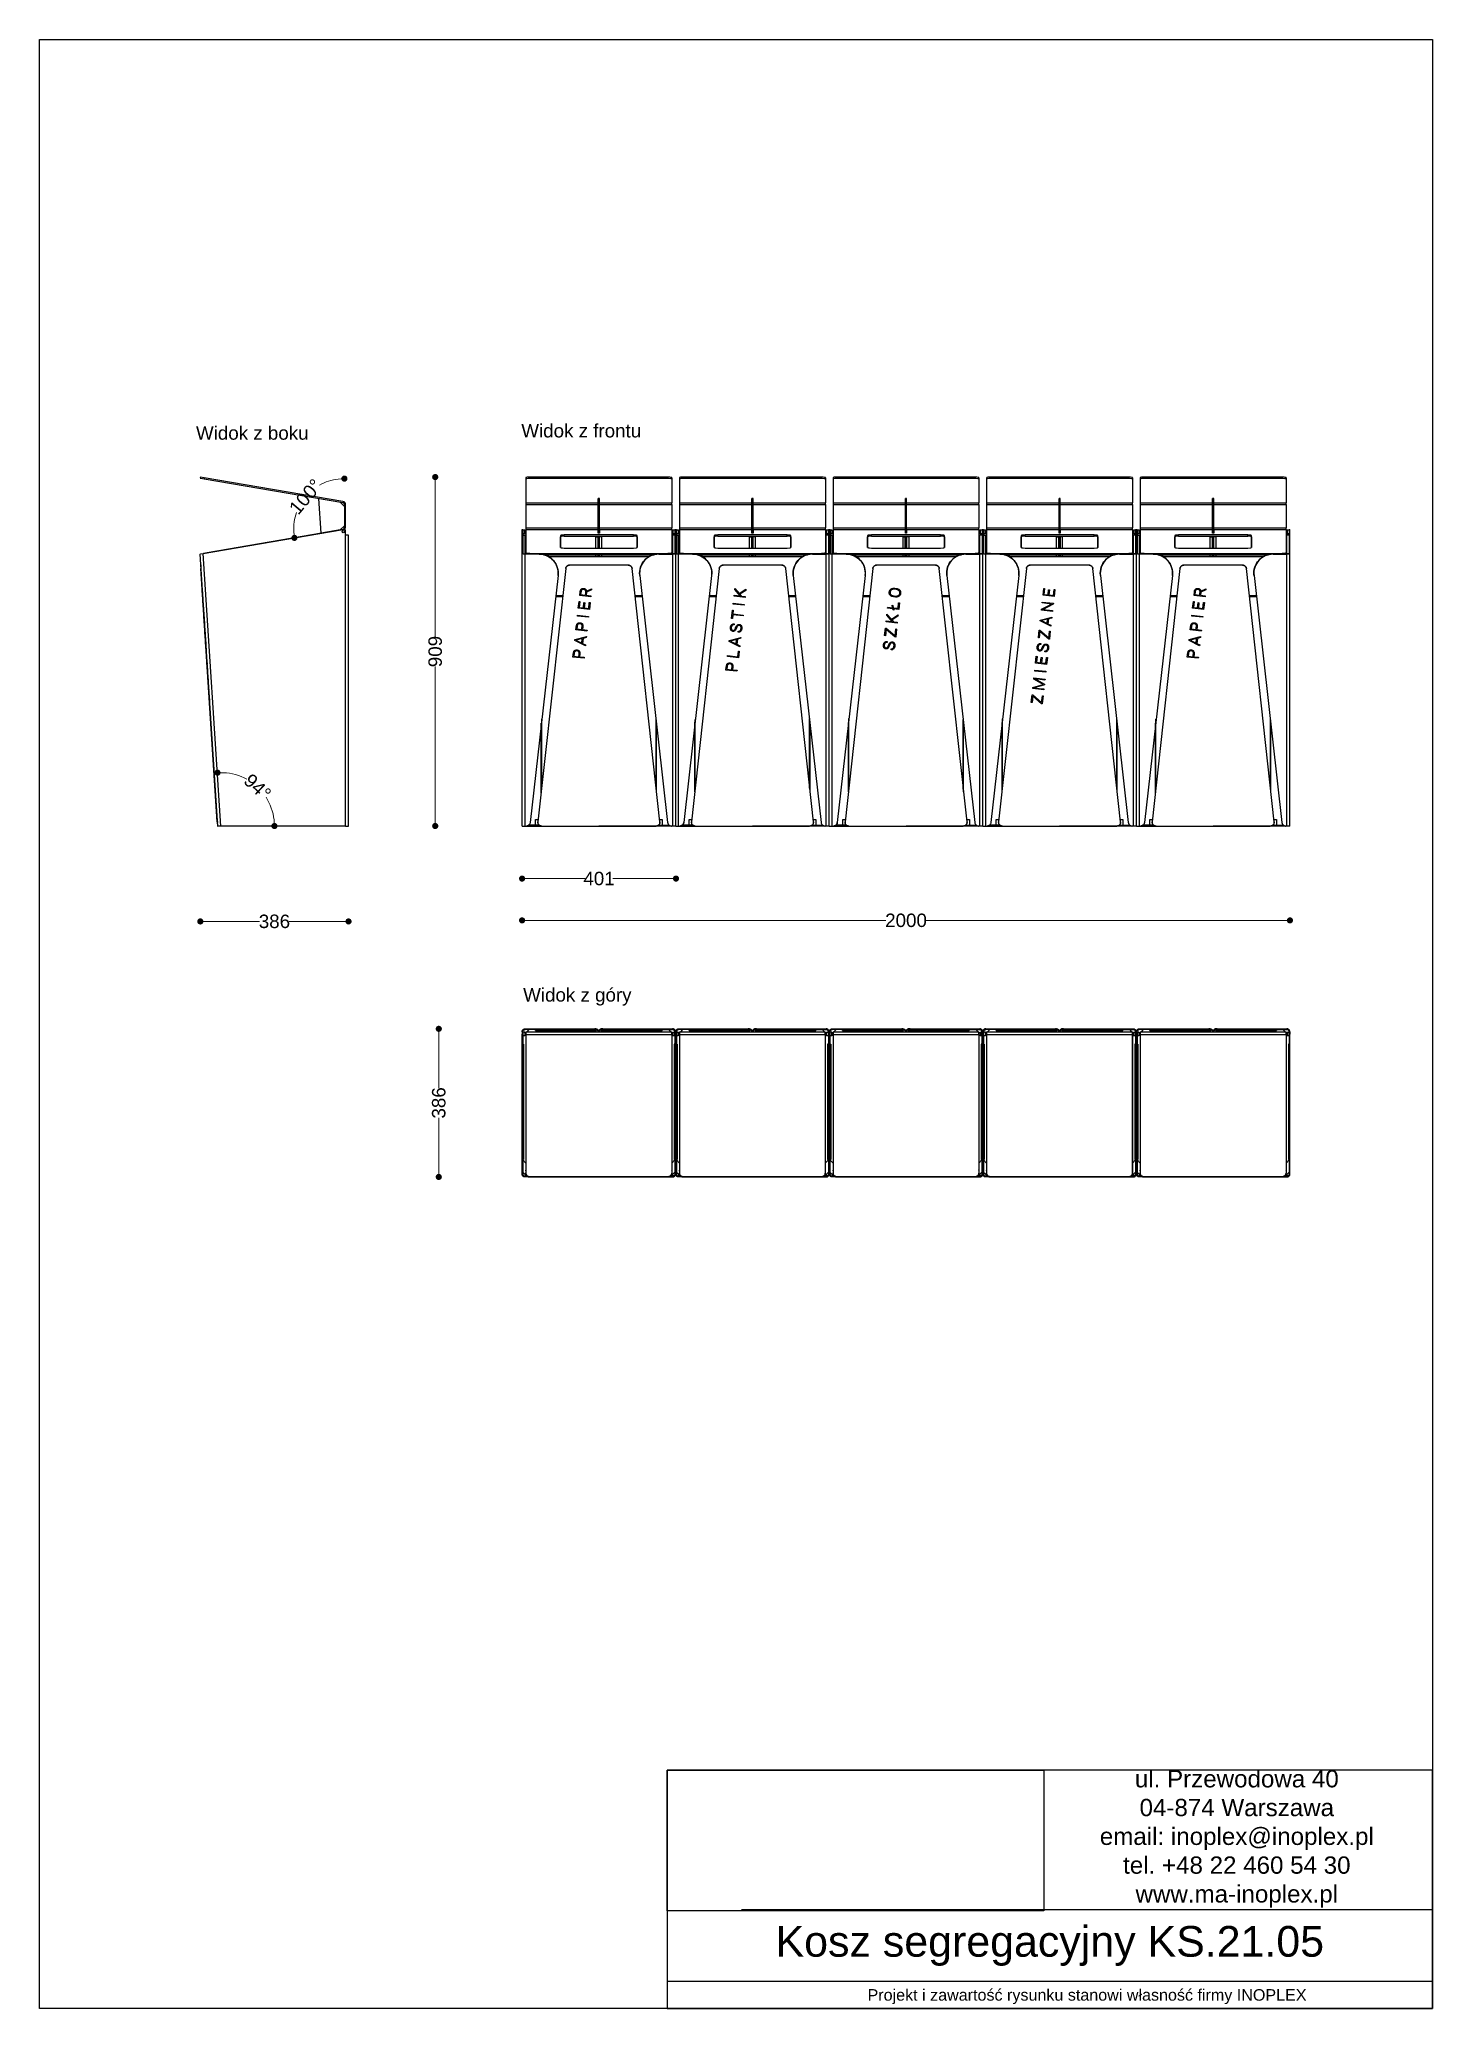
# Model space of a CAD drawing. Header units: millimetres. Extents: x 10782 to 23587, y 24555 to 29687.
# Drawn here: x 19958 to 23587, y 24555 to 29687 of the extents above; entities that cross this region are included whole.
import ezdxf

# ---------------------------------------------------------------- set-up
doc = ezdxf.new("R2010")
doc.units = ezdxf.units.MM
doc.header["$LTSCALE"] = 3
doc.layers.add('DomyÅ›lny', color=7, linetype='Continuous')
doc.styles.get("Standard").update_dxf_attribs({"font": 'arial.ttf'})
doc.dimstyles.new('MATEUSZ', dxfattribs={"dimtxt": 35, "dimasz": 16, "dimexe": 0.18, "dimexo": 0.0625, "dimgap": 0.09, "dimtad": 0, "dimdec": 0, "dimdsep": 46, "dimtxsty": 'Standard', "dimblk": 'DOT', "dimcen": 0.09, "dimse1": 1, "dimse2": 1, "dimadec": 0, "dimazin": 0, "dimtfac": 1, "dimtdec": 0, "dimtofl": 0, "dimtmove": 0, "dimatfit": 3, "dimfxl": 1, "dimtolj": 1, "dimtzin": 0, "dimlwd": 9, "dimlwe": 9, "dimarcsym": 0})
picture_1 = doc.add_image_def('image1.jpg', size_in_pixel=(1896, 709))

msp = doc.modelspace()

# ---------------------------------------------------------------- texts
for s, p in [('Widok z boku', (20366.1, 28644)), ('Widok z frontu', (21213.5, 28649.9)), ('Widok z góry', (21218.3, 27179.7))]:
    msp.add_text(s, height=34.962).set_placement(p)
at = {"attachment_point": 5}
for s, width, gutter_width, heights, insert, char_height in [('ul. Przewodowa 40\\P04-874 Warszawa\\Pemail: inoplex@inoplex.pl\\Ptel. +48 22 460 54 30\\Pwww.ma-inoplex.pl', 1019.877, 1, [432.7], (23077.1, 24997.4), 45), ('Kosz segregacyjny KS.21.05', 1993.625, 1, [0], (22590, 24718.4), 80), ('Projekt i zawartość rysunku stanowi własność firmy INOPLEX ', 1800.088, 12.5, [70.5], (22687, 24586.3), 30)]:
    msp.add_mtext_dynamic_manual_height_columns(s, width=width, gutter_width=gutter_width, heights=heights, dxfattribs=dict(at, insert=insert, char_height=char_height))

# ---------------------------------------------------------------- blocks, each defined once
blk = doc.blocks.new('_Dot')
at = {"color": 0, "linetype": 'ByBlock', "lineweight": -2}
blk.add_line((-0.5, 0), (-1, 0), dxfattribs=at)
at = {"color": 0, "linetype": 'ByBlock', "const_width": 0.5}
blk.add_lwpolyline([(-0.25, 0, 1), (0.25, 0, 1)], format="xyb", close=True, dxfattribs=at)
blk = doc.blocks.new('*D67')
at = {"color": 0, "lineweight": 9, "transparency": 16777216}
for p, q in [((20393.4, 27388.5), (20531.7, 27388.5)), ((20747.4, 27388.5), (20609.1, 27388.5))]:
    blk.add_line(p, q, dxfattribs=at)
at = {"layer": 'Defpoints', "color": 0, "transparency": 16777216}
for p in [(20377.4, 28346), (20763.4, 27637.2), (20763.4, 27388.5)]:
    blk.add_point(p, dxfattribs=at)
at = {"color": 0, "lineweight": 9, "transparency": 16777216, "xscale": 16, "yscale": 16, "zscale": 16, "rotation": 180}
blk.add_blockref('_Dot', (20377.4, 27388.5), dxfattribs=at)
at = {"color": 0, "lineweight": 9, "transparency": 16777216, "xscale": 16, "yscale": 16, "zscale": 16}
blk.add_blockref('_Dot', (20763.4, 27388.5), dxfattribs=at)
at = {"color": 0, "transparency": 16777216, "insert": (20570.4, 27388.5), "char_height": 35, "attachment_point": 5}
blk.add_mtext('\\A1;386', dxfattribs=at)
blk = doc.blocks.new('*D68')
at = {"color": 0, "lineweight": 9, "transparency": 16777216}
for p, q in [((21231.5, 27391.2), (22163, 27391.2)), ((23199.5, 27391.2), (22268.1, 27391.2))]:
    blk.add_line(p, q, dxfattribs=at)
at = {"layer": 'Defpoints', "color": 0, "transparency": 16777216}
for p in [(21215.5, 27637.2), (23215.5, 27637.2), (23215.5, 27391.2)]:
    blk.add_point(p, dxfattribs=at)
at = {"color": 0, "lineweight": 9, "transparency": 16777216, "xscale": 16, "yscale": 16, "zscale": 16, "rotation": 180}
blk.add_blockref('_Dot', (21215.5, 27391.2), dxfattribs=at)
at = {"color": 0, "lineweight": 9, "transparency": 16777216, "xscale": 16, "yscale": 16, "zscale": 16}
blk.add_blockref('_Dot', (23215.5, 27391.2), dxfattribs=at)
at = {"color": 0, "transparency": 16777216, "insert": (22215.5, 27391.2), "char_height": 35, "attachment_point": 5}
blk.add_mtext('\\A1;2000', dxfattribs=at)
blk = doc.blocks.new('*D69')
at = {"color": 0, "lineweight": 9, "transparency": 16777216}
for p, q in [((21231.5, 27500.2), (21379.9, 27500.2)), ((21600.3, 27500.2), (21452, 27500.2))]:
    blk.add_line(p, q, dxfattribs=at)
at = {"layer": 'Defpoints', "color": 0, "transparency": 16777216}
for p in [(21215.5, 27637.2), (21616.3, 27637.2), (21616.3, 27500.2)]:
    blk.add_point(p, dxfattribs=at)
at = {"color": 0, "lineweight": 9, "transparency": 16777216, "xscale": 16, "yscale": 16, "zscale": 16, "rotation": 180}
blk.add_blockref('_Dot', (21215.5, 27500.2), dxfattribs=at)
at = {"color": 0, "lineweight": 9, "transparency": 16777216, "xscale": 16, "yscale": 16, "zscale": 16}
blk.add_blockref('_Dot', (21616.3, 27500.2), dxfattribs=at)
at = {"color": 0, "transparency": 16777216, "insert": (21415.9, 27500.2), "char_height": 35, "attachment_point": 5}
blk.add_mtext('\\A1;401', dxfattribs=at)
blk = doc.blocks.new('*D70')
at = {"color": 0, "lineweight": 9, "transparency": 16777216}
for start, end in [(61.1745, 87.1186), (6.5908, 32.5349)]:
    blk.add_arc((20431.1, 27637.2), 139.2, start, end, dxfattribs=at)
at = {"layer": 'Defpoints', "color": 0, "transparency": 16777216}
for p in [(20385.1, 28347.3), (20550.1, 27709.4), (20431.1, 27637.2), (20431.1, 27637.2), (20755.6, 27637.2)]:
    blk.add_point(p, dxfattribs=at)
at = {"color": 0, "lineweight": 9, "transparency": 16777216, "xscale": 16, "yscale": 16, "zscale": 16}
for p, rotation in [((20422.1, 27776.1), 180.4139680754109), ((20570.3, 27637.2), 273.29537746441)]:
    blk.add_blockref('_Dot', p, dxfattribs=dict(at, rotation=rotation))
at = {"color": 0, "transparency": 16777216, "insert": (20526.3, 27738.8), "char_height": 35, "attachment_point": 5, "rotation": 316.8547}
blk.add_mtext('\\A1;94°', dxfattribs=at)
blk = doc.blocks.new('*D71')
at = {"color": 0, "lineweight": 9, "transparency": 16777216}
for start, end in [(96.9505, 119.3036), (160.4448, 182.7979)]:
    blk.add_arc((20752.6, 28410.5), 132, start, end, dxfattribs=at)
at = {"layer": 'Defpoints', "color": 0, "transparency": 16777216}
for p in [(20680.3, 28520.9), (20752.6, 28475), (20749.8, 28410), (20752.6, 28414.8), (20385.1, 28347.3)]:
    blk.add_point(p, dxfattribs=at)
at = {"color": 0, "lineweight": 9, "transparency": 16777216, "xscale": 16, "yscale": 16, "zscale": 16}
for p, rotation in [((20752.6, 28542.5), 3.475274051367704), ((20622.5, 28388.1), 276.2731744465472)]:
    blk.add_blockref('_Dot', p, dxfattribs=dict(at, rotation=rotation))
at = {"color": 0, "transparency": 16777216, "insert": (20651.7, 28495.5), "char_height": 35, "attachment_point": 5, "rotation": 49.8742}
blk.add_mtext('\\A1;100°', dxfattribs=at)
blk = doc.blocks.new('*D72')
at = {"color": 0, "lineweight": 9, "transparency": 16777216}
for p, q in [((20998.5, 27092.6), (20998.5, 26954.4)), ((20998.5, 26738.6), (20998.5, 26876.9))]:
    blk.add_line(p, q, dxfattribs=at)
at = {"layer": 'Defpoints', "color": 0, "transparency": 16777216}
for p in [(20998.5, 27108.6), (21223.1, 27108.6), (21235.3, 26722.6)]:
    blk.add_point(p, dxfattribs=at)
at = {"color": 0, "lineweight": 9, "transparency": 16777216, "xscale": 16, "yscale": 16, "zscale": 16}
for p, rotation in [((20998.5, 27108.6), 90), ((20998.5, 26722.6), 270)]:
    blk.add_blockref('_Dot', p, dxfattribs=dict(at, rotation=rotation))
at = {"color": 0, "transparency": 16777216, "insert": (20998.5, 26915.6), "char_height": 35, "attachment_point": 5, "rotation": 90}
blk.add_mtext('\\A1;386', dxfattribs=at)
blk = doc.blocks.new('*D73')
at = {"color": 0, "lineweight": 9, "transparency": 16777216}
for p, q in [((20989.2, 28530.6), (20989.2, 28130.7)), ((20989.2, 27653.2), (20989.2, 28053.1))]:
    blk.add_line(p, q, dxfattribs=at)
at = {"layer": 'Defpoints', "color": 0, "transparency": 16777216}
for p in [(20377.9, 28546.6), (20763.4, 27637.2), (20989.2, 27637.2)]:
    blk.add_point(p, dxfattribs=at)
at = {"color": 0, "lineweight": 9, "transparency": 16777216, "xscale": 16, "yscale": 16, "zscale": 16}
for p, rotation in [((20989.2, 28546.6), 90), ((20989.2, 27637.2), 270)]:
    blk.add_blockref('_Dot', p, dxfattribs=dict(at, rotation=rotation))
at = {"color": 0, "transparency": 16777216, "insert": (20989.2, 28091.9), "char_height": 35, "attachment_point": 5, "rotation": 90}
blk.add_mtext('\\A1;909', dxfattribs=at)

# ---------------------------------------------------------------- dimensions: what is measured, and where the dimension line sits
for base, p1, p2, picture, middle in [((20989.2, 27637.2), (20377.9, 28546.6), (20763.4, 27637.2), '*D73', (20989.2, 28091.9)), ((20998.5, 27108.6), (21235.3, 26722.6), (21223.1, 27108.6), '*D72', (20998.5, 26915.6))]:
    dim = msp.add_linear_dim(base=base, p1=p1, p2=p2, angle=90, dimstyle='MATEUSZ')
    dim.commit()
    dim.dimension.update_dxf_attribs({"geometry": picture, "text_midpoint": middle})
for base, line1, line2, picture, middle in [((20680.3, 28520.9), ((20385.1, 28347.3), (20749.8, 28410)), ((20752.6, 28475), (20752.6, 28414.8)), '*D71', (20651.7, 28495.5)), ((20550.1, 27709.4), ((20755.6, 27637.2), (20431.1, 27637.2)), ((20431.1, 27637.2), (20385.1, 28347.3)), '*D70', (20526.3, 27738.8))]:
    dim = msp.add_angular_dim_2l(base=base, line1=line1, line2=line2, dimstyle='MATEUSZ')
    dim.commit()
    dim.dimension.update_dxf_attribs({"geometry": picture, "text_midpoint": middle})
for base, p1, p2, picture, middle in [((20763.4, 27388.5), (20377.4, 28346), (20763.4, 27637.2), '*D67', (20570.4, 27388.5)), ((23215.5, 27391.2), (21215.5, 27637.2), (23215.5, 27637.2), '*D68', (22215.5, 27391.2)), ((21616.3, 27500.2), (21215.5, 27637.2), (21616.3, 27637.2), '*D69', (21415.9, 27500.2))]:
    dim = msp.add_linear_dim(base=base, p1=p1, p2=p2, dimstyle='MATEUSZ')
    dim.commit()
    dim.dimension.update_dxf_attribs({"geometry": picture, "text_midpoint": middle})

# ---------------------------------------------------------------- linework, layer by layer
for p, q in [((23587, 24812.3), (21787, 24812.3)), ((23586.8, 24625.6), (21593.2, 24625.6))]:
    msp.add_line(p, q)
for points in [[(19958.2, 24555.1), (19958.2, 29687.3), (23587, 29687.3), (23587, 24555.1)], [(21593.2, 24555.1), (23587, 24555.1), (23587, 25176.8), (21593.2, 25176.8)]]:
    msp.add_lwpolyline(points, close=True)
at = {"layer": 'DomyÅ›lny'}
for p, q in [((20377.9, 28546.6), (20377.4, 28543.7)), ((20387.8, 28544.9), (20387.3, 28542)), ((20387.3, 28542), (20748.4, 28479.9)), ((20748.9, 28482.9), (20387.8, 28544.9)), ((21225.5, 28544.9), (21225.5, 28541.9)), ((21225.5, 28541.9), (21225.5, 28479.8)), ((21595.5, 28546.5), (21235.5, 28546.5)), ((21235.5, 28546.5), (21235.5, 28543.6)), ((21235.5, 28543.6), (21595.5, 28543.6)), ((21595.5, 28546.5), (21595.5, 28543.6)), ((21605.5, 28544.9), (21605.5, 28541.9)), ((21605.5, 28541.9), (21605.5, 28479.8)), ((21625.5, 28544.9), (21625.5, 28541.9)), ((21625.5, 28541.9), (21625.5, 28479.8)), ((21995.5, 28546.5), (21635.5, 28546.5)), ((21635.5, 28546.5), (21635.5, 28543.6)), ((21635.5, 28543.6), (21995.5, 28543.6)), ((21995.5, 28546.5), (21995.5, 28543.6)), ((22005.5, 28544.9), (22005.5, 28541.9)), ((22005.5, 28541.9), (22005.5, 28479.8)), ((22025.5, 28544.9), (22025.5, 28541.9)), ((22025.5, 28541.9), (22025.5, 28479.8)), ((22035.5, 28546.5), (22035.5, 28543.6)), ((22395.5, 28546.5), (22035.5, 28546.5)), ((22035.5, 28543.6), (22395.5, 28543.6)), ((22395.5, 28546.5), (22395.5, 28543.6)), ((22405.5, 28544.9), (22405.5, 28541.9)), ((22405.5, 28541.9), (22405.5, 28479.8)), ((22425.5, 28544.9), (22425.5, 28541.9)), ((22425.5, 28541.9), (22425.5, 28479.8)), ((22795.5, 28546.5), (22435.5, 28546.5)), ((22435.5, 28546.5), (22435.5, 28543.6)), ((22435.5, 28543.6), (22795.5, 28543.6)), ((22795.5, 28546.5), (22795.5, 28543.6)), ((22805.5, 28544.9), (22805.5, 28541.9)), ((22805.5, 28541.9), (22805.5, 28479.8)), ((22825.5, 28544.9), (22825.5, 28541.9)), ((22825.5, 28541.9), (22825.5, 28479.8)), ((23195.5, 28546.5), (22835.5, 28546.5)), ((22835.5, 28546.5), (22835.5, 28543.6)), ((22835.5, 28543.6), (23195.5, 28543.6)), ((23195.5, 28546.5), (23195.5, 28543.6)), ((23205.5, 28544.9), (23205.5, 28541.9)), ((23205.5, 28541.9), (23205.5, 28479.8)), ((20692.2, 28400.2), (20686.3, 28490.6)), ((21417, 28490.5), (21414, 28490.5)), ((21414, 28400.1), (21414, 28490.5)), ((21417, 28400.1), (21417, 28490.5)), ((21814, 28400.1), (21814, 28490.5)), ((21817, 28490.5), (21814, 28490.5)), ((21817, 28400.1), (21817, 28490.5)), ((22214, 28400.1), (22214, 28490.5)), ((22217, 28490.5), (22214, 28490.5)), ((22217, 28400.1), (22217, 28490.5)), ((22617, 28490.5), (22614, 28490.5)), ((22614, 28400.1), (22614, 28490.5)), ((22617, 28400.1), (22617, 28490.5)), ((23017, 28490.5), (23014, 28490.5)), ((23014, 28400.1), (23014, 28490.5)), ((23017, 28400.1), (23017, 28490.5)), ((20752.6, 28470), (20741.4, 28481.1)), ((20752.6, 28475), (20752.6, 28414.8)), ((20755.6, 28414.8), (20755.6, 28475)), ((21225.5, 28479.8), (21414, 28479.8)), ((21225.5, 28474.9), (21225.5, 28414.7)), ((21225.5, 28474.9), (21414, 28474.9)), ((21417, 28479.8), (21605.5, 28479.8)), ((21417, 28474.9), (21605.5, 28474.9)), ((21605.5, 28474.9), (21605.5, 28414.7)), ((21625.5, 28479.8), (21814, 28479.8)), ((21625.5, 28474.9), (21625.5, 28414.7)), ((21625.5, 28474.9), (21814, 28474.9)), ((21817, 28479.8), (22005.5, 28479.8)), ((21817, 28474.9), (22005.5, 28474.9)), ((22005.5, 28474.9), (22005.5, 28414.7)), ((22025.5, 28479.8), (22214, 28479.8)), ((22025.5, 28474.9), (22025.5, 28414.7)), ((22025.5, 28474.9), (22214, 28474.9)), ((22217, 28479.8), (22405.5, 28479.8)), ((22217, 28474.9), (22405.5, 28474.9)), ((22405.5, 28474.9), (22405.5, 28414.7)), ((22425.5, 28479.8), (22614, 28479.8)), ((22425.5, 28474.9), (22614, 28474.9)), ((22425.5, 28474.9), (22425.5, 28414.7)), ((22617, 28479.8), (22805.5, 28479.8)), ((22617, 28474.9), (22805.5, 28474.9)), ((22805.5, 28474.9), (22805.5, 28414.7)), ((22825.5, 28479.8), (23014, 28479.8)), ((22825.5, 28474.9), (22825.5, 28414.7)), ((22825.5, 28474.9), (23014, 28474.9)), ((23017, 28479.8), (23205.5, 28479.8)), ((23017, 28474.9), (23205.5, 28474.9)), ((23205.5, 28474.9), (23205.5, 28414.7)), ((20385.1, 28347.3), (20749.8, 28410)), ((20748.4, 28409.9), (20395.5, 28349)), ((20741.4, 28408.7), (20692.2, 28400.2)), ((20752.6, 28419.8), (20741.4, 28408.7)), ((20755.6, 28395), (20755.6, 28405.1)), ((20755.6, 27637.2), (20755.6, 28395)), ((20763.4, 27637.2), (20763.4, 28395)), ((21215.5, 28410), (21217.5, 28410)), ((21215.5, 28347.3), (21215.5, 28409.9)), ((21215.5, 28409.9), (21217.5, 28409.9)), ((21217.5, 28409.9), (21217.5, 28347.3)), ((21217.5, 28408.9), (21222.5, 28408.9)), ((21222.5, 28398.9), (21217.5, 28398.9)), ((21222.4, 28406.9), (21225.5, 28406.9)), ((21225.5, 28400.9), (21222.5, 28400.9)), ((21223.3, 28346), (21223.3, 28394.9)), ((21225.5, 28394.9), (21223.3, 28394.9)), ((21225.5, 28414.7), (21414, 28414.7)), ((21225.5, 28409.8), (21225.5, 28349)), ((21225.5, 28409.8), (21414, 28409.8)), ((21315.5, 28394), (21315.5, 28363.4)), ((21315.5, 28363.4), (21315.5, 28391)), ((21505.5, 28395.7), (21325.5, 28395.7)), ((21325.5, 28392.7), (21325.5, 28395.7)), ((21325.5, 28392.7), (21505.5, 28392.7)), ((21407.8, 28390.9), (21407.8, 28391.9)), ((21407.8, 28361.7), (21407.8, 28390.9)), ((21415.5, 28390.9), (21413.5, 28390.9)), ((21413.5, 28361.7), (21413.5, 28390.9)), ((21414, 28408.6), (21414, 28400.1)), ((21417, 28400.1), (21414, 28400.1)), ((21415.5, 28361.7), (21415.5, 28390.9)), ((21415.5, 28361.7), (21415.5, 28390.9)), ((21417.5, 28390.9), (21415.5, 28390.9)), ((21417, 28414.7), (21605.5, 28414.7)), ((21417, 28409.8), (21605.5, 28409.8)), ((21417, 28408.6), (21417, 28400.1)), ((21417.5, 28361.7), (21417.5, 28390.9)), ((21423.3, 28390.9), (21423.3, 28391.9)), ((21423.3, 28361.7), (21423.3, 28390.9)), ((21505.5, 28392.7), (21505.5, 28395.7)), ((21515.5, 28363.4), (21515.5, 28394)), ((21515.5, 28391), (21515.5, 28363.4)), ((21605.5, 28409.8), (21605.5, 28349)), ((21605.5, 28406.9), (21608.9, 28406.9)), ((21608.5, 28400.9), (21605.5, 28400.9)), ((21605.5, 28394.9), (21607.8, 28394.9)), ((21607.8, 28346), (21607.8, 28394.9)), ((21608.5, 28408.9), (21613.5, 28408.9)), ((21613.5, 28398.9), (21608.5, 28398.9)), ((21613.5, 28410), (21615.5, 28410)), ((21613.5, 28409.9), (21613.5, 28347.3)), ((21613.5, 28409.9), (21615.5, 28409.9)), ((21615.5, 28410), (21617.5, 28410)), ((21615.5, 28347.3), (21615.5, 28409.9)), ((21615.5, 28347.3), (21615.5, 28409.9)), ((21615.5, 28409.9), (21617.5, 28409.9)), ((21617.5, 28409.9), (21617.5, 28347.3)), ((21617.5, 28408.9), (21622.5, 28408.9)), ((21622.5, 28398.9), (21617.5, 28398.9)), ((21622.3, 28406.9), (21625.5, 28406.9)), ((21625.5, 28400.9), (21622.5, 28400.9)), ((21625.5, 28394.9), (21623.3, 28394.9)), ((21623.3, 28346), (21623.3, 28394.9)), ((21625.5, 28414.7), (21814, 28414.7)), ((21625.5, 28409.8), (21814, 28409.8)), ((21625.5, 28409.8), (21625.5, 28349)), ((21715.5, 28394), (21715.5, 28363.4)), ((21715.5, 28363.4), (21715.5, 28391)), ((21905.5, 28395.7), (21725.5, 28395.7)), ((21725.5, 28392.7), (21725.5, 28395.7)), ((21725.5, 28392.7), (21905.5, 28392.7)), ((21807.8, 28390.9), (21807.8, 28391.9)), ((21807.8, 28361.7), (21807.8, 28390.9)), ((21815.5, 28390.9), (21813.5, 28390.9)), ((21813.5, 28361.7), (21813.5, 28390.9)), ((21814, 28408.6), (21814, 28400.1)), ((21817, 28400.1), (21814, 28400.1)), ((21817.5, 28390.9), (21815.5, 28390.9)), ((21815.5, 28361.7), (21815.5, 28390.9)), ((21815.5, 28361.7), (21815.5, 28390.9)), ((21817, 28414.7), (22005.5, 28414.7)), ((21817, 28409.8), (22005.5, 28409.8)), ((21817, 28408.6), (21817, 28400.1)), ((21817.5, 28361.7), (21817.5, 28390.9)), ((21823.3, 28390.9), (21823.3, 28391.9)), ((21823.3, 28361.7), (21823.3, 28390.9)), ((21905.5, 28392.7), (21905.5, 28395.7)), ((21915.5, 28363.4), (21915.5, 28394)), ((21915.5, 28391), (21915.5, 28363.4)), ((22005.5, 28409.8), (22005.5, 28349)), ((22005.5, 28406.9), (22009.2, 28406.9)), ((22008.5, 28400.9), (22005.5, 28400.9)), ((22005.5, 28394.9), (22007.8, 28394.9)), ((22007.8, 28346), (22007.8, 28394.9)), ((22008.5, 28408.9), (22013.5, 28408.9)), ((22013.5, 28398.9), (22008.5, 28398.9)), ((22013.5, 28410), (22015.5, 28410)), ((22013.5, 28409.9), (22013.5, 28347.3)), ((22013.5, 28409.9), (22015.5, 28409.9)), ((22015.5, 28410), (22017.5, 28410)), ((22015.5, 28347.3), (22015.5, 28409.9)), ((22015.5, 28409.9), (22017.5, 28409.9)), ((22015.5, 28347.3), (22015.5, 28409.9)), ((22017.5, 28409.9), (22017.5, 28347.3)), ((22017.5, 28408.9), (22022.5, 28408.9)), ((22022.5, 28398.9), (22017.5, 28398.9)), ((22022.2, 28406.9), (22025.5, 28406.9)), ((22025.5, 28400.9), (22022.5, 28400.9)), ((22025.5, 28394.9), (22023.3, 28394.9)), ((22023.3, 28346), (22023.3, 28394.9)), ((22025.5, 28414.7), (22214, 28414.7)), ((22025.5, 28409.8), (22025.5, 28349)), ((22025.5, 28409.8), (22214, 28409.8)), ((22115.5, 28394), (22115.5, 28363.4)), ((22115.5, 28363.4), (22115.5, 28391)), ((22125.5, 28392.7), (22125.5, 28395.7)), ((22305.5, 28395.7), (22125.5, 28395.7)), ((22125.5, 28392.7), (22305.5, 28392.7)), ((22207.8, 28390.9), (22207.8, 28391.9)), ((22207.8, 28361.7), (22207.8, 28390.9)), ((22215.5, 28390.9), (22213.5, 28390.9)), ((22213.5, 28361.7), (22213.5, 28390.9)), ((22214, 28408.6), (22214, 28400.1)), ((22217, 28400.1), (22214, 28400.1)), ((22217.5, 28390.9), (22215.5, 28390.9)), ((22215.5, 28361.7), (22215.5, 28390.9)), ((22215.5, 28361.7), (22215.5, 28390.9)), ((22217, 28414.7), (22405.5, 28414.7)), ((22217, 28409.8), (22405.5, 28409.8)), ((22217, 28408.6), (22217, 28400.1)), ((22217.5, 28361.7), (22217.5, 28390.9)), ((22223.3, 28390.9), (22223.3, 28391.9)), ((22223.3, 28361.7), (22223.3, 28390.9)), ((22305.5, 28392.7), (22305.5, 28395.7)), ((22315.5, 28363.4), (22315.5, 28394)), ((22315.5, 28391), (22315.5, 28363.4)), ((22405.5, 28409.8), (22405.5, 28349)), ((22405.5, 28406.9), (22409.1, 28406.9)), ((22408.5, 28400.9), (22405.5, 28400.9)), ((22405.5, 28394.9), (22407.8, 28394.9)), ((22407.8, 28346), (22407.8, 28394.9)), ((22408.5, 28408.9), (22413.5, 28408.9)), ((22413.5, 28398.9), (22408.5, 28398.9)), ((22413.5, 28410), (22415.5, 28410)), ((22413.5, 28409.9), (22413.5, 28347.3)), ((22413.5, 28409.9), (22415.5, 28409.9)), ((22415.5, 28410), (22417.5, 28410)), ((22415.5, 28409.9), (22417.5, 28409.9)), ((22415.5, 28347.3), (22415.5, 28409.9)), ((22415.5, 28347.3), (22415.5, 28409.9)), ((22417.5, 28409.9), (22417.5, 28347.3)), ((22417.5, 28408.9), (22422.5, 28408.9)), ((22422.5, 28398.9), (22417.5, 28398.9)), ((22422.5, 28406.9), (22425.5, 28406.9)), ((22425.5, 28400.9), (22422.5, 28400.9)), ((22423.3, 28346.1), (22423.3, 28394.9)), ((22425.5, 28394.9), (22423.3, 28394.9)), ((22425.5, 28414.7), (22614, 28414.7)), ((22425.5, 28409.8), (22425.5, 28349)), ((22425.5, 28409.8), (22614, 28409.8)), ((22515.5, 28394), (22515.5, 28363.4)), ((22515.5, 28363.4), (22515.5, 28391)), ((22705.5, 28395.7), (22525.5, 28395.7)), ((22525.5, 28392.7), (22525.5, 28395.7)), ((22525.5, 28392.7), (22705.5, 28392.7)), ((22607.8, 28390.9), (22607.8, 28391.9)), ((22607.8, 28361.7), (22607.8, 28390.9)), ((22615.5, 28390.9), (22613.5, 28390.9)), ((22613.5, 28361.7), (22613.5, 28390.9)), ((22614, 28408.6), (22614, 28400.1)), ((22617, 28400.1), (22614, 28400.1)), ((22615.5, 28361.7), (22615.5, 28390.9)), ((22617.5, 28390.9), (22615.5, 28390.9)), ((22615.5, 28361.7), (22615.5, 28390.9)), ((22617, 28414.7), (22805.5, 28414.7)), ((22617, 28409.8), (22805.5, 28409.8)), ((22617, 28408.6), (22617, 28400.1)), ((22617.5, 28361.7), (22617.5, 28390.9)), ((22623.3, 28390.9), (22623.3, 28391.9)), ((22623.3, 28361.7), (22623.3, 28390.9)), ((22705.5, 28392.7), (22705.5, 28395.7)), ((22715.5, 28363.4), (22715.5, 28394)), ((22715.5, 28391), (22715.5, 28363.4)), ((22805.5, 28409.8), (22805.5, 28349)), ((22805.5, 28406.9), (22809.1, 28406.9)), ((22808.5, 28400.9), (22805.5, 28400.9)), ((22805.5, 28394.9), (22807.8, 28394.9)), ((22807.8, 28346), (22807.8, 28394.9)), ((22808.5, 28408.9), (22813.5, 28408.9)), ((22813.5, 28398.9), (22808.5, 28398.9)), ((22813.5, 28410), (22815.5, 28410)), ((22813.5, 28409.9), (22813.5, 28347.3)), ((22813.5, 28409.9), (22815.5, 28409.9)), ((22815.5, 28410), (22817.5, 28410)), ((22815.5, 28347.3), (22815.5, 28409.9)), ((22815.5, 28347.3), (22815.5, 28409.9)), ((22815.5, 28409.9), (22817.5, 28409.9)), ((22817.5, 28409.9), (22817.5, 28347.3)), ((22817.5, 28408.9), (22822.5, 28408.9)), ((22822.5, 28398.9), (22817.5, 28398.9)), ((22822.4, 28406.9), (22825.5, 28406.9)), ((22825.5, 28400.9), (22822.5, 28400.9)), ((22823.3, 28346), (22823.3, 28394.9)), ((22825.5, 28394.9), (22823.3, 28394.9)), ((22825.5, 28414.7), (23014, 28414.7)), ((22825.5, 28409.8), (22825.5, 28349)), ((22825.5, 28409.8), (23014, 28409.8)), ((22915.5, 28394), (22915.5, 28363.4)), ((22915.5, 28363.4), (22915.5, 28391)), ((23105.5, 28395.7), (22925.5, 28395.7)), ((22925.5, 28392.7), (22925.5, 28395.7)), ((22925.5, 28392.7), (23105.5, 28392.7)), ((23007.8, 28390.9), (23007.8, 28391.9)), ((23007.8, 28361.7), (23007.8, 28390.9)), ((23015.5, 28390.9), (23013.5, 28390.9)), ((23013.5, 28361.7), (23013.5, 28390.9)), ((23014, 28408.6), (23014, 28400.1)), ((23017, 28400.1), (23014, 28400.1)), ((23015.5, 28361.7), (23015.5, 28390.9)), ((23015.5, 28361.7), (23015.5, 28390.9)), ((23017.5, 28390.9), (23015.5, 28390.9)), ((23017, 28414.7), (23205.5, 28414.7)), ((23017, 28409.8), (23205.5, 28409.8)), ((23017, 28408.6), (23017, 28400.1)), ((23017.5, 28361.7), (23017.5, 28390.9)), ((23023.3, 28390.9), (23023.3, 28391.9)), ((23023.3, 28361.7), (23023.3, 28390.9)), ((23105.5, 28392.7), (23105.5, 28395.7)), ((23115.5, 28363.4), (23115.5, 28394)), ((23115.5, 28391), (23115.5, 28363.4)), ((23205.5, 28409.8), (23205.5, 28349)), ((23205.5, 28406.9), (23208.9, 28406.9)), ((23208.5, 28400.9), (23205.5, 28400.9)), ((23205.5, 28394.9), (23207.8, 28394.9)), ((23207.8, 28346), (23207.8, 28394.9)), ((23208.5, 28408.9), (23213.5, 28408.9)), ((23213.5, 28398.9), (23208.5, 28398.9)), ((23213.5, 28410), (23215.5, 28410)), ((23213.5, 28409.9), (23213.5, 28347.3)), ((23213.5, 28409.9), (23215.5, 28409.9)), ((23215.5, 28347.3), (23215.5, 28409.9)), ((23215.5, 28347.3), (23215.5, 28409.9)), ((20423.4, 27637.2), (20377.4, 28346)), ((20431.1, 27637.2), (20385.1, 28347.3)), ((21215.5, 27637.2), (21215.5, 28347.3)), ((21223.3, 28346.3), (21259.7, 28346.3)), ((21259.6, 28346), (21223.3, 28346)), ((21223.3, 27637.2), (21223.3, 28346)), ((21225.5, 28349), (21225.5, 28346)), ((21235.5, 28347.3), (21235.5, 28346)), ((21235.5, 28347.3), (21595.5, 28347.3)), ((21259.6, 28346), (21259.7, 28346.3)), ((21272.3, 28344.3), (21558.8, 28344.3)), ((21284.7, 28339.2), (21546.4, 28339.2)), ((21284.7, 28339.2), (21546.4, 28339.2)), ((21325.5, 28361.7), (21505.5, 28361.7)), ((21407.8, 28339.2), (21407.8, 28344.3)), ((21413.5, 28339.2), (21413.5, 28344.3)), ((21415.5, 28339.2), (21415.5, 28344.3)), ((21415.5, 28339.2), (21415.5, 28344.3)), ((21417.5, 28339.2), (21417.5, 28344.3)), ((21423.3, 28339.2), (21423.3, 28344.3)), ((21607.8, 28346.3), (21571.4, 28346.3)), ((21571.5, 28346), (21571.4, 28346.3)), ((21571.5, 28346), (21607.8, 28346)), ((21595.5, 28347.3), (21595.5, 28346)), ((21605.5, 28349), (21605.5, 28346)), ((21607.8, 27637.2), (21607.8, 28346)), ((21615.5, 27637.2), (21615.5, 28347.3)), ((21623.3, 28346.3), (21659.7, 28346.3)), ((21623.3, 27637.2), (21623.3, 28346)), ((21659.6, 28346), (21623.3, 28346)), ((21625.5, 28349), (21625.5, 28346)), ((21635.5, 28347.3), (21995.5, 28347.3)), ((21635.5, 28347.3), (21635.5, 28346)), ((21659.6, 28346), (21659.7, 28346.3)), ((21672.3, 28344.3), (21958.8, 28344.3)), ((21684.7, 28339.2), (21946.4, 28339.2)), ((21684.7, 28339.2), (21946.4, 28339.2)), ((21725.5, 28361.7), (21905.5, 28361.7)), ((21807.8, 28339.2), (21807.8, 28344.3)), ((21813.5, 28339.2), (21813.5, 28344.3)), ((21815.5, 28339.2), (21815.5, 28344.3)), ((21815.5, 28339.2), (21815.5, 28344.3)), ((21817.5, 28339.2), (21817.5, 28344.3)), ((21823.3, 28339.2), (21823.3, 28344.3)), ((22007.8, 28346.3), (21971.4, 28346.3)), ((21971.5, 28346), (21971.4, 28346.3)), ((21971.5, 28346), (22007.8, 28346)), ((21995.5, 28347.3), (21995.5, 28346)), ((22005.5, 28349), (22005.5, 28346)), ((22007.8, 27637.2), (22007.8, 28346)), ((22015.5, 28325.4), (22015.5, 28347.3)), ((22023.3, 28346.3), (22059.7, 28346.3)), ((22059.6, 28346), (22023.3, 28346)), ((22023.3, 27637.2), (22023.3, 28346)), ((22025.5, 28349), (22025.5, 28346)), ((22035.5, 28347.3), (22035.5, 28346)), ((22035.5, 28347.3), (22395.5, 28347.3)), ((22059.6, 28346), (22059.7, 28346.3)), ((22072.3, 28344.3), (22358.8, 28344.3)), ((22084.7, 28339.2), (22346.4, 28339.2)), ((22084.7, 28339.2), (22346.4, 28339.2)), ((22125.5, 28361.7), (22305.5, 28361.7)), ((22207.8, 28339.2), (22207.8, 28344.3)), ((22213.5, 28339.2), (22213.5, 28344.3)), ((22215.5, 28339.2), (22215.5, 28344.3)), ((22215.5, 28339.2), (22215.5, 28344.3)), ((22217.5, 28339.2), (22217.5, 28344.3)), ((22223.3, 28339.2), (22223.3, 28344.3)), ((22407.8, 28346.3), (22371.4, 28346.3)), ((22371.5, 28346), (22371.4, 28346.3)), ((22371.5, 28346), (22407.8, 28346)), ((22395.5, 28347.3), (22395.5, 28346)), ((22405.5, 28349), (22405.5, 28346)), ((22407.8, 27637.2), (22407.8, 28346)), ((22415.5, 27637.2), (22415.5, 28347.3)), ((22423.3, 28346.3), (22459.7, 28346.3)), ((22423.3, 27637.2), (22423.3, 28346)), ((22459.6, 28346), (22423.3, 28346)), ((22425.5, 28349), (22425.5, 28346)), ((22435.5, 28347.3), (22795.5, 28347.3)), ((22435.5, 28347.3), (22435.5, 28346)), ((22459.6, 28346), (22459.7, 28346.3)), ((22472.3, 28344.3), (22758.8, 28344.3)), ((22484.7, 28339.2), (22746.4, 28339.2)), ((22484.7, 28339.2), (22746.4, 28339.2)), ((22525.5, 28361.7), (22705.5, 28361.7)), ((22607.8, 28339.2), (22607.8, 28344.3)), ((22613.5, 28339.2), (22613.5, 28344.3)), ((22615.5, 28339.2), (22615.5, 28344.3)), ((22615.5, 28339.2), (22615.5, 28344.3)), ((22617.5, 28339.2), (22617.5, 28344.3)), ((22623.3, 28339.2), (22623.3, 28344.3)), ((22771.5, 28346), (22771.4, 28346.3)), ((22807.8, 28346.3), (22771.4, 28346.3)), ((22771.5, 28346), (22807.8, 28346)), ((22795.5, 28347.3), (22795.5, 28346)), ((22805.5, 28349), (22805.5, 28346)), ((22807.8, 27637.2), (22807.8, 28346)), ((22815.5, 27637.2), (22815.5, 28347.3)), ((22815.5, 27637.2), (22815.5, 28347.3)), ((22823.3, 28346.3), (22859.7, 28346.3)), ((22859.6, 28346), (22823.3, 28346)), ((22823.3, 27637.2), (22823.3, 28346)), ((22825.5, 28349), (22825.5, 28346)), ((22835.5, 28347.3), (22835.5, 28346)), ((22835.5, 28347.3), (23195.5, 28347.3)), ((22859.6, 28346), (22859.7, 28346.3)), ((22872.3, 28344.3), (23158.8, 28344.3)), ((22884.7, 28339.2), (23146.4, 28339.2)), ((22884.7, 28339.2), (23146.4, 28339.2)), ((22925.5, 28361.7), (23105.5, 28361.7)), ((23007.8, 28339.2), (23007.8, 28344.3)), ((23013.5, 28339.2), (23013.5, 28344.3)), ((23015.5, 28339.2), (23015.5, 28344.3)), ((23015.5, 28339.2), (23015.5, 28344.3)), ((23017.5, 28339.2), (23017.5, 28344.3)), ((23023.3, 28339.2), (23023.3, 28344.3)), ((23207.8, 28346.3), (23171.4, 28346.3)), ((23171.5, 28346), (23171.4, 28346.3)), ((23171.5, 28346), (23207.8, 28346)), ((23195.5, 28347.3), (23195.5, 28346)), ((23205.5, 28349), (23205.5, 28346)), ((23207.8, 27637.2), (23207.8, 28346)), ((23215.5, 27637.2), (23215.5, 28347.3)), ((20378.2, 28317), (20380.2, 28317.2)), ((20378.8, 28308.1), (20380.8, 28308.3)), ((20421.6, 27648.3), (20378.8, 28308.1)), ((21309.2, 28290.2), (21236.5, 27646)), ((21329, 28308.2), (21256.7, 27648.4)), ((21329, 28308.1), (21256.7, 27648.2)), ((21309.2, 28290.2), (21309.3, 28290.6)), ((21329, 28308.1), (21329, 28308.2)), ((21492.1, 28317), (21339, 28317)), ((21574.4, 27648.4), (21502.1, 28308.2)), ((21502.1, 28308.1), (21502.1, 28308.2)), ((21574.4, 27648.2), (21502.1, 28308.1)), ((21521.9, 28290.2), (21521.8, 28290.6)), ((21521.9, 28290.2), (21594.5, 27646)), ((21709.2, 28290.2), (21636.5, 27646)), ((21729, 28308.2), (21656.7, 27648.4)), ((21729, 28308.1), (21656.7, 27648.2)), ((21709.2, 28290.2), (21709.3, 28290.6)), ((21729, 28308.1), (21729, 28308.2)), ((21892.1, 28317), (21739, 28317)), ((21974.4, 27648.4), (21902.1, 28308.2)), ((21902.1, 28308.1), (21902.1, 28308.2)), ((21974.4, 27648.2), (21902.1, 28308.1)), ((21921.9, 28290.2), (21921.8, 28290.6)), ((21921.9, 28290.2), (21994.5, 27646)), ((22015.5, 28317.1), (22015.5, 28325.1)), ((22015.5, 28131.3), (22015.5, 28316.8)), ((22109.2, 28290.2), (22036.5, 27646)), ((22129, 28308.2), (22056.7, 27648.4)), ((22129, 28308.1), (22056.7, 27648.2)), ((22109.2, 28290.2), (22109.3, 28290.6)), ((22129, 28308.1), (22129, 28308.2)), ((22292.1, 28317), (22139, 28317)), ((22374.4, 27648.4), (22302.1, 28308.2)), ((22302.1, 28308.1), (22302.1, 28308.2)), ((22374.4, 27648.2), (22302.1, 28308.1)), ((22321.9, 28290.2), (22321.8, 28290.6)), ((22321.9, 28290.2), (22394.5, 27646)), ((22509.2, 28290.2), (22436.5, 27646)), ((22529, 28308.2), (22456.7, 27648.4)), ((22529, 28308.1), (22456.7, 27648.2)), ((22509.2, 28290.2), (22509.3, 28290.6)), ((22529, 28308.1), (22529, 28308.2)), ((22692.1, 28317), (22539, 28317)), ((22774.4, 27648.4), (22702.1, 28308.2)), ((22702.1, 28308.1), (22702.1, 28308.2)), ((22774.4, 27648.2), (22702.1, 28308.1)), ((22721.9, 28290.2), (22721.8, 28290.6)), ((22721.9, 28290.2), (22794.5, 27646)), ((22909.2, 28290.2), (22836.5, 27646)), ((22929, 28308.2), (22856.7, 27648.4)), ((22929, 28308.1), (22856.7, 27648.2)), ((22909.2, 28290.2), (22909.3, 28290.6)), ((22929, 28308.1), (22929, 28308.2)), ((23092.1, 28317), (22939, 28317)), ((23174.4, 27648.4), (23102.1, 28308.2)), ((23102.1, 28308.1), (23102.1, 28308.2)), ((23174.4, 27648.2), (23102.1, 28308.1)), ((23121.9, 28290.2), (23121.8, 28290.6)), ((23121.9, 28290.2), (23194.5, 27646)), ((20382, 28256.2), (20383, 28240.8)), ((20382.2, 28253.4), (20383.4, 28235.5)), ((20383.4, 28235.5), (20383.2, 28238.6)), ((20383.4, 28235.5), (20383.5, 28233)), ((21303, 28235.2), (21321, 28235.2)), ((21321.3, 28237.2), (21303.2, 28237.2)), ((21394.4, 28234.9), (21365.6, 28238.1)), ((21367.9, 28240.4), (21380.6, 28239)), ((21367.9, 28240.3), (21380.6, 28238.9)), ((21383.6, 28247.1), (21382.6, 28238.8)), ((21383.6, 28247), (21382.6, 28238.7)), ((21382.6, 28238.8), (21394.6, 28237.4)), ((21382.6, 28238.7), (21394.6, 28237.4)), ((21383.3, 28249.5), (21396.3, 28255.4)), ((21383.3, 28249.4), (21396.3, 28255.3)), ((21383.3, 28249.5), (21383.3, 28249.4)), ((21396.3, 28252.7), (21383.6, 28247)), ((21394.6, 28237.4), (21394.4, 28234.9)), ((21394.6, 28237.4), (21394.4, 28235)), ((21396.6, 28255.3), (21396.3, 28252.7)), ((21396.6, 28255.3), (21396.3, 28252.7)), ((21396.6, 28255.3), (21396.6, 28255.3)), ((21527.9, 28237.2), (21509.8, 28237.2)), ((21510.1, 28235.2), (21528.1, 28235.2)), ((21703, 28235.2), (21721, 28235.2)), ((21721.3, 28237.2), (21703.2, 28237.2)), ((21767.5, 28236.2), (21767.8, 28238.6)), ((21767.5, 28236.1), (21767.8, 28238.5)), ((21767.5, 28236.2), (21767.5, 28236.1)), ((21796.3, 28233), (21767.5, 28236.1)), ((21767.8, 28238.6), (21783.3, 28236.9)), ((21767.8, 28238.5), (21783.3, 28236.8)), ((21769.4, 28253.3), (21769.7, 28256.4)), ((21769.4, 28253.3), (21769.7, 28256.3)), ((21783.3, 28236.8), (21769.4, 28253.3)), ((21769.7, 28256.4), (21781.2, 28243)), ((21769.7, 28256.4), (21769.7, 28256.3)), ((21769.7, 28256.3), (21781.2, 28242.9)), ((21781.2, 28243), (21798.6, 28254.2)), ((21781.2, 28242.9), (21798.6, 28254.1)), ((21798.3, 28251.2), (21782.7, 28241)), ((21782.7, 28241.1), (21786.3, 28236.6)), ((21782.7, 28241), (21786.3, 28236.5)), ((21786.3, 28236.6), (21796.6, 28235.5)), ((21786.3, 28236.5), (21796.6, 28235.4)), ((21796.6, 28235.5), (21796.3, 28233)), ((21796.6, 28235.4), (21796.3, 28233)), ((21796.6, 28235.5), (21796.6, 28235.4)), ((21798.6, 28254.2), (21798.3, 28251.2)), ((21798.6, 28254.1), (21798.3, 28251.2)), ((21927.9, 28237.2), (21909.8, 28237.2)), ((21910.1, 28235.2), (21928.1, 28235.2)), ((22103, 28235.2), (22121, 28235.2)), ((22121.3, 28237.2), (22103.2, 28237.2)), ((22171.8, 28245.5), (22171.8, 28245.6)), ((22201.5, 28245.2), (22201.5, 28245.1)), ((22327.9, 28237.2), (22309.8, 28237.2)), ((22310.1, 28235.2), (22328.1, 28235.2)), ((22503, 28235.2), (22521, 28235.2)), ((22521.3, 28237.2), (22503.2, 28237.2)), ((22572.3, 28238.6), (22574.3, 28256.4)), ((22572.3, 28238.5), (22574.3, 28256.3)), ((22601.1, 28235.4), (22572.3, 28238.5)), ((22574.3, 28256.4), (22574.3, 28256.3)), ((22574.3, 28256.4), (22576.4, 28256.2)), ((22574.3, 28256.3), (22576.4, 28256.1)), ((22576.4, 28256.2), (22574.7, 28240.8)), ((22576.4, 28256.1), (22574.7, 28240.7)), ((22574.7, 28240.8), (22585.5, 28239.6)), ((22574.7, 28240.7), (22585.5, 28239.6)), ((22585.5, 28239.6), (22587, 28253.1)), ((22585.5, 28239.6), (22587, 28253)), ((22587, 28253.1), (22589.1, 28252.8)), ((22587, 28253), (22589.1, 28252.8)), ((22589.1, 28252.8), (22587.6, 28239.4)), ((22589.1, 28252.8), (22587.6, 28239.3)), ((22587.6, 28239.4), (22587.6, 28239.3)), ((22587.6, 28239.4), (22599.3, 28238.1)), ((22587.6, 28239.3), (22599.3, 28238)), ((22599.3, 28238.1), (22601, 28253.6)), ((22599.3, 28238), (22601, 28253.5)), ((22601, 28253.6), (22603.1, 28253.3)), ((22601, 28253.5), (22603.1, 28253.3)), ((22603.1, 28253.3), (22601.1, 28235.4)), ((22603.1, 28253.3), (22601.1, 28235.5)), ((22601.1, 28235.5), (22601.1, 28235.4)), ((22727.9, 28237.2), (22709.8, 28237.2)), ((22710.1, 28235.2), (22728.1, 28235.2)), ((22903, 28235.2), (22921, 28235.2)), ((22921.3, 28237.2), (22903.2, 28237.2)), ((22994.4, 28234.9), (22965.6, 28238.1)), ((22967.9, 28240.4), (22980.6, 28239)), ((22967.9, 28240.3), (22980.6, 28238.9)), ((22983.6, 28247.1), (22982.6, 28238.8)), ((22983.6, 28247), (22982.6, 28238.7)), ((22982.6, 28238.8), (22994.6, 28237.4)), ((22982.6, 28238.7), (22994.6, 28237.4)), ((22983.3, 28249.5), (22996.3, 28255.4)), ((22983.3, 28249.4), (22996.3, 28255.3)), ((22983.3, 28249.5), (22983.3, 28249.4)), ((22996.3, 28252.7), (22983.6, 28247)), ((22994.6, 28237.4), (22994.4, 28234.9)), ((22994.6, 28237.4), (22994.4, 28235)), ((22996.6, 28255.3), (22996.3, 28252.7)), ((22996.6, 28255.3), (22996.3, 28252.7)), ((22996.6, 28255.3), (22996.6, 28255.3)), ((23127.9, 28237.2), (23109.8, 28237.2)), ((23110.1, 28235.2), (23128.1, 28235.2)), ((20385.4, 28204.9), (20384.2, 28222.6)), ((20384.2, 28222.6), (20384.2, 28222.4)), ((20384.2, 28222.4), (20385.2, 28207.1)), ((20384.5, 28218.5), (20384.3, 28221)), ((20384.3, 28221), (20384.5, 28217.8)), ((20384.5, 28217.8), (20384.7, 28215.4)), ((20384.7, 28215.4), (20385.6, 28201.5)), ((20385.6, 28201.5), (20385.8, 28198.9)), ((20385.7, 28199.9), (20386.3, 28190)), ((20385.8, 28198.9), (20385.9, 28196.4)), ((20386.6, 28186.5), (20386.4, 28189.5)), ((20386.4, 28189.5), (20387.2, 28176.1)), ((20386.5, 28187.3), (20386.7, 28184.4)), ((20386.7, 28184.4), (20387.3, 28174.2)), ((20387.4, 28174.1), (20386.9, 28181.8)), ((20386.9, 28181.8), (20387, 28179.3)), ((20387, 28179.3), (20387.2, 28177.2)), ((20387.2, 28177.2), (20388, 28164.2)), ((21359.6, 28184.3), (21359.9, 28186.7)), ((21359.6, 28184.2), (21359.9, 28186.6)), ((21388.5, 28181.1), (21359.6, 28184.2)), ((21359.9, 28186.7), (21388.7, 28183.6)), ((21359.9, 28186.6), (21388.7, 28183.5)), ((21361.9, 28204.8), (21363.9, 28222.6)), ((21361.9, 28204.8), (21363.9, 28222.6)), ((21390.7, 28201.6), (21361.9, 28204.8)), ((21363.9, 28222.6), (21365.9, 28222.4)), ((21363.9, 28222.6), (21365.9, 28222.3)), ((21365.9, 28222.4), (21364.2, 28207)), ((21365.9, 28222.3), (21364.2, 28207)), ((21364.2, 28207), (21375.1, 28205.9)), ((21364.2, 28207), (21375.1, 28205.8)), ((21365.9, 28222.4), (21365.9, 28222.3)), ((21375.1, 28205.9), (21376.6, 28219.3)), ((21375.1, 28205.8), (21376.6, 28219.2)), ((21376.6, 28219.3), (21378.6, 28219.1)), ((21376.6, 28219.2), (21378.6, 28219)), ((21378.6, 28219.1), (21377.2, 28205.6)), ((21378.6, 28219), (21377.2, 28205.6)), ((21377.2, 28205.6), (21388.9, 28204.4)), ((21377.2, 28205.6), (21388.9, 28204.3)), ((21388.7, 28183.6), (21388.5, 28181.1)), ((21388.7, 28183.5), (21388.5, 28181.1)), ((21388.9, 28204.4), (21390.6, 28219.8)), ((21388.9, 28204.3), (21390.6, 28219.8)), ((21388.9, 28204.4), (21388.9, 28204.3)), ((21390.6, 28219.8), (21392.7, 28219.6)), ((21390.6, 28219.8), (21392.7, 28219.5)), ((21392.7, 28219.6), (21390.7, 28201.7)), ((21392.7, 28219.5), (21390.7, 28201.6)), ((21761.1, 28178), (21763.5, 28200.1)), ((21761.1, 28177.9), (21763.5, 28200)), ((21761.1, 28178), (21761.1, 28177.9)), ((21763.2, 28177.7), (21761.1, 28177.9)), ((21764.3, 28187.6), (21763.2, 28177.7)), ((21764.3, 28187.5), (21763.2, 28177.7)), ((21763.5, 28200.1), (21765.6, 28199.9)), ((21763.5, 28200), (21765.6, 28199.8)), ((21791, 28184.6), (21764.3, 28187.5)), ((21765.6, 28199.9), (21764.5, 28190)), ((21765.6, 28199.8), (21764.5, 28189.9)), ((21764.5, 28190), (21791.3, 28187.1)), ((21764.5, 28189.9), (21791.3, 28187)), ((21765.2, 28215.6), (21765.5, 28218)), ((21765.2, 28215.5), (21765.5, 28218)), ((21794.1, 28212.4), (21765.2, 28215.5)), ((21765.5, 28218), (21794.3, 28214.9)), ((21765.5, 28218), (21794.3, 28214.8)), ((21791.3, 28187.1), (21791, 28184.7)), ((21791.3, 28187), (21791, 28184.6)), ((21794.3, 28214.9), (21794.1, 28212.5)), ((21794.3, 28214.8), (21794.1, 28212.4)), ((22165.6, 28186.5), (22165.9, 28189.5)), ((22165.6, 28186.4), (22165.9, 28189.5)), ((22179.5, 28170), (22165.6, 28186.4)), ((22165.9, 28189.5), (22177.4, 28176.1)), ((22165.9, 28189.5), (22177.4, 28176)), ((22165.9, 28189.5), (22165.9, 28189.5)), ((22167.6, 28205), (22167.9, 28207.5)), ((22167.6, 28205.1), (22167.9, 28207.5)), ((22167.6, 28205.1), (22167.6, 28205)), ((22181.1, 28203.6), (22167.6, 28205)), ((22167.9, 28207.5), (22180.6, 28206.2)), ((22167.9, 28207.5), (22180.6, 28206.1)), ((22177.4, 28176.1), (22194.9, 28187.3)), ((22177.4, 28176), (22194.9, 28187.3)), ((22194.5, 28184.3), (22178.9, 28174.1)), ((22180.6, 28206.2), (22179.3, 28212.4)), ((22180.6, 28206.1), (22179.3, 28212.4)), ((22179.3, 28212.4), (22181.1, 28212.2)), ((22179.3, 28212.4), (22181.1, 28212.2)), ((22180.6, 28206.2), (22180.6, 28206.1)), ((22181.1, 28212.2), (22182.3, 28206)), ((22181.1, 28212.2), (22182.3, 28205.9)), ((22181.7, 28200.4), (22181.1, 28203.6)), ((22181.7, 28200.3), (22181.1, 28203.6)), ((22181.1, 28203.6), (22181.1, 28203.6)), ((22181.7, 28200.4), (22181.7, 28200.3)), ((22183.5, 28200.1), (22181.7, 28200.3)), ((22182.3, 28206), (22194.7, 28204.6)), ((22182.3, 28205.9), (22194.7, 28204.6)), ((22196.5, 28201.9), (22182.9, 28203.4)), ((22182.9, 28203.4), (22183.5, 28200.2)), ((22182.9, 28203.4), (22183.5, 28200.1)), ((22194.9, 28187.3), (22194.5, 28184.4)), ((22194.9, 28187.3), (22194.5, 28184.3)), ((22194.7, 28204.6), (22196.2, 28218.8)), ((22194.7, 28204.6), (22196.2, 28218.7)), ((22194.9, 28187.3), (22194.9, 28187.3)), ((22196.2, 28218.8), (22196.2, 28218.7)), ((22196.2, 28218.8), (22198.3, 28218.6)), ((22196.2, 28218.7), (22198.3, 28218.5)), ((22198.3, 28218.6), (22196.5, 28202)), ((22198.3, 28218.5), (22196.5, 28201.9)), ((22565.3, 28174.1), (22595.3, 28181.8)), ((22565.3, 28174), (22595.3, 28181.8)), ((22568, 28199.5), (22568.3, 28202)), ((22568, 28199.5), (22568.3, 28201.9)), ((22596.9, 28196.3), (22568, 28199.5)), ((22584.4, 28176.6), (22568.1, 28172.5)), ((22568.3, 28202), (22594.8, 28215.8)), ((22568.3, 28201.9), (22594.8, 28215.8)), ((22570.1, 28218.5), (22570.4, 28220.9)), ((22570.1, 28218.5), (22570.4, 28220.9)), ((22594.8, 28215.8), (22570.1, 28218.5)), ((22570.4, 28220.9), (22570.4, 28220.9)), ((22570.4, 28220.9), (22599.2, 28217.8)), ((22570.4, 28220.9), (22599.2, 28217.7)), ((22598.9, 28215.3), (22572.5, 28201.5)), ((22572.5, 28201.5), (22597.1, 28198.8)), ((22572.5, 28201.5), (22597.1, 28198.8)), ((22583.2, 28165.1), (22584.4, 28176.7)), ((22583.2, 28165.1), (22584.4, 28176.6)), ((22586.6, 28177.2), (22585.2, 28164.1)), ((22586.6, 28177.1), (22585.2, 28164.1)), ((22595, 28179.2), (22586.6, 28177.1)), ((22586.6, 28177.2), (22586.6, 28177.1)), ((22595.3, 28181.8), (22595, 28179.3)), ((22595.3, 28181.8), (22595, 28179.2)), ((22597.1, 28198.8), (22596.9, 28196.4)), ((22597.1, 28198.8), (22596.9, 28196.3)), ((22596.9, 28196.4), (22596.9, 28196.3)), ((22599.2, 28217.8), (22598.9, 28215.4)), ((22599.2, 28217.7), (22598.9, 28215.3)), ((22959.6, 28184.3), (22959.9, 28186.7)), ((22959.6, 28184.2), (22959.9, 28186.6)), ((22988.5, 28181.1), (22959.6, 28184.2)), ((22959.9, 28186.7), (22988.7, 28183.6)), ((22959.9, 28186.6), (22988.7, 28183.5)), ((22961.9, 28204.8), (22963.9, 28222.6)), ((22961.9, 28204.8), (22963.9, 28222.6)), ((22990.7, 28201.6), (22961.9, 28204.8)), ((22963.9, 28222.6), (22965.9, 28222.4)), ((22963.9, 28222.6), (22965.9, 28222.3)), ((22965.9, 28222.4), (22964.2, 28207)), ((22965.9, 28222.3), (22964.2, 28207)), ((22964.2, 28207), (22975.1, 28205.9)), ((22964.2, 28207), (22975.1, 28205.8)), ((22965.9, 28222.4), (22965.9, 28222.3)), ((22975.1, 28205.9), (22976.6, 28219.3)), ((22975.1, 28205.8), (22976.6, 28219.2)), ((22976.6, 28219.3), (22978.6, 28219.1)), ((22976.6, 28219.2), (22978.6, 28219)), ((22978.6, 28219.1), (22977.2, 28205.6)), ((22978.6, 28219), (22977.2, 28205.6)), ((22977.2, 28205.6), (22988.9, 28204.4)), ((22977.2, 28205.6), (22988.9, 28204.3)), ((22988.7, 28183.6), (22988.5, 28181.1)), ((22988.7, 28183.5), (22988.5, 28181.1)), ((22988.9, 28204.4), (22990.6, 28219.8)), ((22988.9, 28204.3), (22990.6, 28219.8)), ((22988.9, 28204.4), (22988.9, 28204.3)), ((22990.6, 28219.8), (22992.7, 28219.6)), ((22990.6, 28219.8), (22992.7, 28219.5)), ((22992.7, 28219.6), (22990.7, 28201.7)), ((22992.7, 28219.5), (22990.7, 28201.6)), ((20388.4, 28157.8), (20387.5, 28171.8)), ((20388, 28164.2), (20388.3, 28160.3)), ((20388.3, 28160.3), (20388.4, 28157.8)), ((20388.7, 28152.8), (20390, 28133)), ((20390, 28133), (20388.9, 28150.7)), ((20388.9, 28150.7), (20388.9, 28150.5)), ((20388.9, 28150.5), (20390.2, 28129.8)), ((20390.3, 28128.1), (20389.1, 28147.6)), ((20389.1, 28147.6), (20389.1, 28147.4)), ((20389.1, 28147.4), (20390.4, 28127.6)), ((20390.4, 28127.6), (20389.2, 28145.3)), ((20389.2, 28145.3), (20389.2, 28145.1)), ((20389.2, 28145.1), (20390.6, 28124.4)), ((21352.9, 28123), (21382.9, 28130.8)), ((21352.9, 28123), (21382.9, 28130.7)), ((21384.5, 28145.3), (21355.7, 28148.4)), ((21372.1, 28125.5), (21355.8, 28121.5)), ((21358.1, 28150.7), (21371, 28149.3)), ((21358.1, 28150.6), (21371, 28149.2)), ((21370.8, 28114.1), (21372.1, 28125.6)), ((21370.8, 28114), (21372.1, 28125.5)), ((21371.9, 28158), (21371.9, 28158)), ((21374.3, 28126.1), (21372.8, 28113.1)), ((21374.3, 28126.1), (21372.8, 28113)), ((21373.1, 28149.1), (21384.8, 28147.8)), ((21373.1, 28149), (21384.8, 28147.7)), ((21382.7, 28128.2), (21374.3, 28126.1)), ((21382.9, 28130.8), (21382.7, 28128.2)), ((21382.9, 28130.7), (21382.7, 28128.2)), ((21384.8, 28147.8), (21384.5, 28145.3)), ((21384.8, 28147.7), (21384.5, 28145.3)), ((21754.9, 28120.8), (21784.9, 28128.6)), ((21754.9, 28120.7), (21784.9, 28128.5)), ((21760.2, 28153.3), (21760.2, 28153.3)), ((21767.9, 28163.9), (21767.6, 28161.5)), ((21767.9, 28163.8), (21767.6, 28161.4)), ((21784.6, 28126), (21776.2, 28123.9)), ((21778, 28142.1), (21778.3, 28144.6)), ((21778, 28142.1), (21778.3, 28144.5)), ((21778, 28142.1), (21778, 28142.1)), ((21784.9, 28128.6), (21784.6, 28126)), ((21784.9, 28128.5), (21784.6, 28126)), ((22015.5, 28123), (22015.5, 28130.9)), ((22159.8, 28133.4), (22161.9, 28153)), ((22159.8, 28133.4), (22161.9, 28152.9)), ((22161.9, 28133.1), (22159.8, 28133.4)), ((22161.9, 28153), (22161.9, 28152.9)), ((22161.9, 28153), (22163.7, 28152.8)), ((22161.9, 28152.9), (22163.7, 28152.7)), ((22163.7, 28149.8), (22161.9, 28133.2)), ((22163.7, 28149.7), (22161.9, 28133.1)), ((22163.7, 28169.3), (22164, 28171.7)), ((22163.7, 28169.3), (22164, 28171.7)), ((22192.5, 28166.1), (22163.7, 28169.3)), ((22163.7, 28152.8), (22186.8, 28132.9)), ((22163.7, 28152.7), (22186.8, 28132.9)), ((22163.7, 28149.8), (22163.7, 28149.7)), ((22186.7, 28129.9), (22163.7, 28149.7)), ((22164, 28171.7), (22179.5, 28170.1)), ((22164, 28171.7), (22179.5, 28170)), ((22178.9, 28174.2), (22182.5, 28169.7)), ((22178.9, 28174.1), (22182.5, 28169.7)), ((22182.5, 28169.7), (22192.8, 28168.6)), ((22182.5, 28169.7), (22192.8, 28168.5)), ((22188.6, 28129.7), (22186.7, 28129.9)), ((22186.8, 28132.9), (22188.8, 28150.7)), ((22186.8, 28132.9), (22188.8, 28150.6)), ((22190.8, 28150.5), (22188.6, 28129.8)), ((22190.8, 28150.4), (22188.6, 28129.7)), ((22188.8, 28150.7), (22190.8, 28150.5)), ((22188.8, 28150.6), (22190.8, 28150.4)), ((22190.8, 28150.5), (22190.8, 28150.4)), ((22192.8, 28168.6), (22192.5, 28166.2)), ((22192.8, 28168.5), (22192.5, 28166.1)), ((22560.2, 28128.1), (22562.4, 28147.6)), ((22560.2, 28128), (22562.4, 28147.5)), ((22560.2, 28128.1), (22560.2, 28128)), ((22562.3, 28127.8), (22560.2, 28128)), ((22564.1, 28144.4), (22562.3, 28127.8)), ((22564.1, 28144.3), (22562.3, 28127.8)), ((22562.4, 28147.6), (22564.1, 28147.4)), ((22562.4, 28147.5), (22564.1, 28147.4)), ((22564.1, 28147.4), (22587.2, 28127.5)), ((22564.1, 28147.4), (22587.2, 28127.6)), ((22587.1, 28124.5), (22564.1, 28144.3)), ((22565, 28171.8), (22565.3, 28174.1)), ((22565, 28171.7), (22565.3, 28174)), ((22565, 28171.8), (22565, 28171.7)), ((22592.6, 28157.7), (22565, 28171.7)), ((22568.1, 28172.6), (22583.2, 28165.1)), ((22568.1, 28172.5), (22583.2, 28165.1)), ((22585.2, 28164.1), (22592.9, 28160.3)), ((22585.2, 28164.1), (22592.9, 28160.2)), ((22589, 28124.3), (22587.1, 28124.5)), ((22587.2, 28127.5), (22589.2, 28145.3)), ((22587.2, 28127.6), (22589.2, 28145.3)), ((22591.2, 28145.1), (22589, 28124.4)), ((22591.2, 28145), (22589, 28124.3)), ((22589, 28124.4), (22589, 28124.3)), ((22589.2, 28145.3), (22591.2, 28145)), ((22589.2, 28145.3), (22591.2, 28145.1)), ((22592.9, 28160.3), (22592.6, 28157.8)), ((22592.9, 28160.2), (22592.6, 28157.7)), ((22952.9, 28123), (22982.9, 28130.8)), ((22952.9, 28123), (22982.9, 28130.7)), ((22984.5, 28145.3), (22955.7, 28148.4)), ((22972.1, 28125.5), (22955.8, 28121.5)), ((22958.1, 28150.7), (22971, 28149.3)), ((22958.1, 28150.6), (22971, 28149.2)), ((22970.8, 28114.1), (22972.1, 28125.6)), ((22970.8, 28114), (22972.1, 28125.5)), ((22971.9, 28158), (22971.9, 28158)), ((22974.3, 28126.1), (22972.8, 28113.1)), ((22974.3, 28126.1), (22972.8, 28113)), ((22973.1, 28149.1), (22984.8, 28147.8)), ((22973.1, 28149), (22984.8, 28147.7)), ((22982.7, 28128.2), (22974.3, 28126.1)), ((22982.9, 28130.8), (22982.7, 28128.2)), ((22982.9, 28130.7), (22982.7, 28128.2)), ((22984.8, 28147.8), (22984.5, 28145.3)), ((22984.8, 28147.7), (22984.5, 28145.3)), ((20390.6, 28123.9), (20391.5, 28110.9)), ((20391, 28118.2), (20392, 28118.3)), ((20391.3, 28112.8), (20391.5, 28110.3)), ((20392.6, 28092.5), (20393.7, 28075.9)), ((20393.5, 28079.3), (20394.5, 28064)), ((20393.7, 28076.5), (20394.8, 28058.6)), ((21376.8, 28074.4), (21348, 28077.6)), ((21350.3, 28079.8), (21363.2, 28078.4)), ((21350.3, 28079.8), (21363.2, 28078.4)), ((21352.7, 28120.7), (21352.9, 28123)), ((21352.7, 28120.7), (21352.9, 28123)), ((21380.3, 28106.6), (21352.7, 28120.7)), ((21355.8, 28121.5), (21370.8, 28114.1)), ((21355.8, 28121.5), (21370.8, 28114)), ((21364.1, 28087.2), (21364.1, 28087.1)), ((21365.3, 28078.2), (21377, 28076.9)), ((21365.3, 28078.1), (21377, 28076.9)), ((21372.8, 28113.1), (21380.6, 28109.2)), ((21372.8, 28113), (21380.6, 28109.2)), ((21377, 28076.9), (21376.8, 28074.4)), ((21377, 28076.9), (21376.8, 28074.5)), ((21380.6, 28109.2), (21380.3, 28106.7)), ((21380.6, 28109.2), (21380.3, 28106.6)), ((21380.3, 28106.7), (21380.3, 28106.6)), ((21380.6, 28109.2), (21380.6, 28109.2)), ((21750.3, 28079), (21750.5, 28081.5)), ((21750.3, 28078.9), (21750.5, 28081.4)), ((21779.1, 28075.8), (21750.3, 28078.9)), ((21750.5, 28081.5), (21777.3, 28078.5)), ((21750.5, 28081.4), (21777.3, 28078.5)), ((21754.6, 28118.5), (21754.9, 28120.8)), ((21754.6, 28118.4), (21754.9, 28120.7)), ((21782.2, 28104.4), (21754.6, 28118.4)), ((21754.9, 28120.8), (21754.9, 28120.7)), ((21774, 28123.3), (21757.7, 28119.3)), ((21757.7, 28119.3), (21772.8, 28111.8)), ((21757.7, 28119.3), (21772.8, 28111.8)), ((21772.8, 28111.8), (21774, 28123.4)), ((21772.8, 28111.8), (21774, 28123.3)), ((21774, 28123.4), (21774, 28123.3)), ((21776.2, 28123.9), (21774.8, 28110.9)), ((21776.2, 28123.9), (21774.8, 28110.8)), ((21774.8, 28110.9), (21782.5, 28107)), ((21774.8, 28110.8), (21782.5, 28107)), ((21777.3, 28078.5), (21778.9, 28092.7)), ((21777.3, 28078.5), (21778.9, 28092.7)), ((21777.3, 28078.5), (21777.3, 28078.5)), ((21778.9, 28092.7), (21780.9, 28092.4)), ((21778.9, 28092.7), (21780.9, 28092.5)), ((21780.9, 28092.5), (21779.1, 28075.9)), ((21780.9, 28092.4), (21779.1, 28075.8)), ((21782.5, 28107), (21782.2, 28104.5)), ((21782.5, 28107), (21782.2, 28104.4)), ((22015.5, 28114.6), (22015.5, 28122.6)), ((22015.5, 27928.8), (22015.5, 28114.3)), ((22166.4, 28118.1), (22166.2, 28115.6)), ((22166.4, 28118.1), (22166.2, 28115.7)), ((22176.6, 28096.3), (22176.8, 28098.8)), ((22176.6, 28096.3), (22176.8, 28098.7)), ((22176.8, 28098.8), (22176.8, 28098.7)), ((22184.4, 28107.8), (22184.4, 28107.8)), ((22552.9, 28061.8), (22554.9, 28079.5)), ((22552.9, 28061.7), (22554.9, 28079.5)), ((22554.9, 28079.5), (22557, 28079.3)), ((22554.9, 28079.5), (22557, 28079.3)), ((22557, 28079.3), (22555.3, 28064)), ((22557, 28079.3), (22555.3, 28063.9)), ((22566.2, 28062.8), (22567.6, 28076.2)), ((22566.2, 28062.7), (22567.6, 28076.2)), ((22566.8, 28112.7), (22566.6, 28110.3)), ((22566.8, 28112.7), (22566.6, 28110.2)), ((22566.6, 28110.3), (22566.6, 28110.2)), ((22567.6, 28076.2), (22569.7, 28076)), ((22567.6, 28076.2), (22569.7, 28075.9)), ((22569.7, 28076), (22568.2, 28062.5)), ((22569.7, 28075.9), (22568.2, 28062.5)), ((22569.7, 28076), (22569.7, 28075.9)), ((22577, 28091), (22577.2, 28093.4)), ((22577, 28090.9), (22577.2, 28093.3)), ((22580, 28061.3), (22581.7, 28076.7)), ((22580, 28061.2), (22581.7, 28076.7)), ((22581.7, 28076.7), (22583.7, 28076.5)), ((22581.7, 28076.7), (22583.7, 28076.4)), ((22581.7, 28076.7), (22581.7, 28076.7)), ((22583.7, 28076.5), (22581.8, 28058.6)), ((22583.7, 28076.4), (22581.8, 28058.5)), ((22976.8, 28074.4), (22948, 28077.6)), ((22950.3, 28079.8), (22963.2, 28078.4)), ((22950.3, 28079.8), (22963.2, 28078.4)), ((22952.7, 28120.7), (22952.9, 28123)), ((22952.7, 28120.7), (22952.9, 28123)), ((22980.3, 28106.6), (22952.7, 28120.7)), ((22955.8, 28121.5), (22970.8, 28114.1)), ((22955.8, 28121.5), (22970.8, 28114)), ((22964.1, 28087.2), (22964.1, 28087.1)), ((22965.3, 28078.2), (22977, 28076.9)), ((22965.3, 28078.1), (22977, 28076.9)), ((22972.8, 28113.1), (22980.6, 28109.2)), ((22972.8, 28113), (22980.6, 28109.2)), ((22977, 28076.9), (22976.8, 28074.4)), ((22977, 28076.9), (22976.8, 28074.5)), ((22980.6, 28109.2), (22980.3, 28106.7)), ((22980.6, 28109.2), (22980.3, 28106.6)), ((22980.3, 28106.7), (22980.3, 28106.6)), ((22980.6, 28109.2), (22980.6, 28109.2)), ((20394.8, 28058.6), (20394.6, 28061.8)), ((20395.8, 28044.3), (20395.9, 28043.1)), ((20395.8, 28043.6), (20396, 28040.5)), ((20396, 28040.5), (20396.2, 28038)), ((20397.2, 28023), (20397.4, 28019.9)), ((21775.2, 28040.6), (21746.4, 28043.7)), ((21748.8, 28046), (21761.7, 28044.6)), ((21748.8, 28046), (21748.8, 28045.9)), ((21748.8, 28045.9), (21761.7, 28044.5)), ((21761.7, 28044.6), (21761.7, 28044.5)), ((21763.8, 28044.3), (21775.5, 28043)), ((21763.8, 28044.3), (21775.5, 28043)), ((21764.7, 28053.6), (21764.7, 28053.5)), ((21775.5, 28043), (21775.2, 28040.6)), ((21775.5, 28043), (21775.2, 28040.6)), ((21775.5, 28043), (21775.5, 28043)), ((22548.3, 28019.8), (22548.7, 28023)), ((22548.3, 28019.7), (22548.7, 28022.9)), ((22548.7, 28023), (22577.5, 28019.9)), ((22548.7, 28022.9), (22577.5, 28019.8)), ((22550.7, 28041.2), (22551, 28043.6)), ((22550.7, 28041.1), (22551, 28043.5)), ((22579.5, 28038), (22550.7, 28041.1)), ((22551, 28043.6), (22579.8, 28040.5)), ((22551, 28043.5), (22579.8, 28040.4)), ((22581.8, 28058.5), (22552.9, 28061.7)), ((22555.3, 28064), (22566.2, 28062.8)), ((22555.3, 28063.9), (22566.2, 28062.7)), ((22568.2, 28062.5), (22580, 28061.3)), ((22568.2, 28062.5), (22580, 28061.2)), ((22579.8, 28040.5), (22579.5, 28038)), ((22579.8, 28040.4), (22579.5, 28038)), ((22579.5, 28038), (22579.5, 28038)), ((22581.8, 28058.6), (22581.8, 28058.5)), ((20397.3, 28020.4), (20398.2, 28006.9)), ((20397.4, 28019.9), (20397.5, 28017.4)), ((20397.5, 28017.4), (20397.4, 28018.8)), ((20398.2, 28006.9), (20398.3, 28005.1)), ((20398.3, 28005.1), (20398.8, 27997.2)), ((20398.8, 27997.2), (20398.9, 27996)), ((20398.9, 27996), (20399, 27994.6)), ((20399.2, 27992.2), (20398.9, 27995.3)), ((20399, 27994.6), (20399.2, 27992.2)), ((20400, 27978.8), (20401.3, 27958.9)), ((20401.3, 27958.9), (20400.2, 27976.7)), ((20400.2, 27976.7), (20400.2, 27976.5)), ((20400.2, 27976.5), (20401.5, 27955.8)), ((22541.7, 27959.4), (22543.9, 27979)), ((22541.7, 27959.4), (22543.9, 27978.9)), ((22545.6, 27975.7), (22543.8, 27959.2)), ((22545.6, 27975.7), (22543.8, 27959.1)), ((22543.9, 27979), (22545.6, 27978.8)), ((22543.9, 27978.9), (22545.6, 27978.7)), ((22545.6, 27978.8), (22568.8, 27958.9)), ((22545.6, 27978.7), (22568.8, 27958.9)), ((22568.6, 27955.9), (22545.6, 27975.7)), ((22545.7, 27995.3), (22546, 27998.5)), ((22545.7, 27995.2), (22546, 27998.5)), ((22574.5, 27992.1), (22545.7, 27995.2)), ((22546, 27998.5), (22572.6, 28006.4)), ((22546, 27998.5), (22572.6, 28006.3)), ((22572.6, 28006.3), (22548.3, 28019.7)), ((22575.9, 28005), (22549.4, 27997.1)), ((22549.4, 27997.2), (22562.1, 27996)), ((22549.4, 27997.1), (22562.1, 27995.9)), ((22551.9, 28020.4), (22576.1, 28006.9)), ((22564.7, 28018.7), (22551.9, 28020.3)), ((22551.9, 28020.3), (22576.1, 28006.9)), ((22562.1, 27996), (22574.7, 27994.6)), ((22562.1, 27995.9), (22574.7, 27994.5)), ((22577.2, 28017.4), (22564.7, 28018.7)), ((22568.8, 27958.9), (22570.7, 27976.7)), ((22568.8, 27958.9), (22570.7, 27976.6)), ((22572.8, 27976.5), (22570.5, 27955.8)), ((22572.8, 27976.4), (22570.5, 27955.7)), ((22570.7, 27976.7), (22572.8, 27976.5)), ((22570.7, 27976.6), (22572.8, 27976.4)), ((22574.7, 27994.6), (22574.5, 27992.2)), ((22574.7, 27994.5), (22574.5, 27992.1)), ((22576.1, 28006.9), (22575.9, 28005.1)), ((22576.1, 28006.9), (22575.9, 28005)), ((22576.1, 28006.9), (22576.1, 28006.9)), ((22577.5, 28019.9), (22577.2, 28017.4)), ((22577.5, 28019.8), (22577.2, 28017.4)), ((22015.5, 27920.5), (22015.5, 27928.4)), ((22015.5, 27734.6), (22015.5, 27920.1)), ((22543.8, 27959.1), (22541.7, 27959.4)), ((22543.8, 27959.2), (22543.8, 27959.1)), ((22570.5, 27955.7), (22568.6, 27955.9)), ((21265.5, 27724.1), (21265.5, 27905.6)), ((21266.5, 27733.9), (21266.5, 27915.4)), ((21564.5, 27735), (21564.5, 27916.5)), ((21565.5, 27725.2), (21565.5, 27906.7)), ((21665.5, 27726.7), (21665.5, 27908.2)), ((21666.5, 27733.2), (21666.5, 27914.7)), ((21964.5, 27736.1), (21964.5, 27917.2)), ((21965.5, 27725.9), (21965.5, 27907.4)), ((22065.5, 27725.9), (22065.5, 27907.4)), ((22066.5, 27736.1), (22066.5, 27917.2)), ((22364.5, 27733.2), (22364.5, 27914.7)), ((22365.5, 27726.7), (22365.5, 27908.2)), ((22465.5, 27725.2), (22465.5, 27906.7)), ((22466.5, 27735), (22466.5, 27916.5)), ((22764.5, 27733.9), (22764.5, 27915.4)), ((22765.5, 27724.1), (22765.5, 27905.6)), ((22865.5, 27724.1), (22865.5, 27905.6)), ((22866.5, 27733.9), (22866.5, 27915.4)), ((23164.5, 27735), (23164.5, 27916.5)), ((23165.5, 27725.2), (23165.5, 27906.7)), ((22015.5, 27726.3), (22015.5, 27734.2)), ((22015.5, 27718), (22015.5, 27725.9)), ((22015.5, 27637.2), (22015.5, 27717.6)), ((20421.6, 27648.3), (20423.6, 27648.4)), ((20422.3, 27637.2), (20424.3, 27637.4)), ((20755.6, 27637.2), (20431.1, 27637.2)), ((21223.3, 27637.2), (21226.6, 27637.2)), ((21226.5, 27637.2), (21415.5, 27637.2)), ((21260.7, 27639.2), (21231.4, 27639.2)), ((21250.5, 27639.2), (21250.5, 27654.2)), ((21250.5, 27654.2), (21257.4, 27654.2)), ((21266.7, 27637.2), (21564.4, 27637.2)), ((21604.6, 27637.2), (21415.5, 27637.2)), ((21570.4, 27639.2), (21598.5, 27639.2)), ((21573.7, 27654.2), (21580.5, 27654.2)), ((21580.5, 27654.2), (21580.5, 27639.2)), ((21607.8, 27637.2), (21604.5, 27637.2)), ((21623.3, 27637.2), (21626.6, 27637.2)), ((21626.5, 27637.2), (21815.5, 27637.2)), ((21660.7, 27639.2), (21631.4, 27639.2)), ((21650.5, 27639.2), (21650.5, 27654.2)), ((21650.5, 27654.2), (21657.4, 27654.2)), ((21666.7, 27637.2), (21964.4, 27637.2)), ((22004.6, 27637.2), (21815.5, 27637.2)), ((21970.4, 27639.2), (21998.5, 27639.2)), ((21973.7, 27654.2), (21980.5, 27654.2)), ((21980.5, 27654.2), (21980.5, 27639.2)), ((22007.8, 27637.2), (22004.5, 27637.2)), ((22023.3, 27637.2), (22026.6, 27637.2)), ((22026.5, 27637.2), (22215.5, 27637.2)), ((22060.7, 27639.2), (22032.6, 27639.2)), ((22050.5, 27639.2), (22050.5, 27654.2)), ((22050.5, 27654.2), (22057.4, 27654.2)), ((22066.7, 27637.2), (22364.4, 27637.2)), ((22404.6, 27637.2), (22215.5, 27637.2)), ((22370.4, 27639.2), (22399.7, 27639.2)), ((22373.7, 27654.2), (22380.5, 27654.2)), ((22380.5, 27654.2), (22380.5, 27639.2)), ((22407.8, 27637.2), (22404.5, 27637.2)), ((22423.3, 27637.2), (22426.6, 27637.2)), ((22426.5, 27637.2), (22615.5, 27637.2)), ((22460.7, 27639.2), (22432.6, 27639.2)), ((22450.5, 27639.2), (22450.5, 27654.2)), ((22450.5, 27654.2), (22457.4, 27654.2)), ((22466.7, 27637.2), (22764.4, 27637.2)), ((22804.6, 27637.2), (22615.5, 27637.2)), ((22770.4, 27639.2), (22799.7, 27639.2)), ((22773.7, 27654.2), (22780.5, 27654.2)), ((22780.5, 27654.2), (22780.5, 27639.2)), ((22807.8, 27637.2), (22804.5, 27637.2)), ((22823.3, 27637.2), (22826.6, 27637.2)), ((22826.5, 27637.2), (23015.5, 27637.2)), ((22860.7, 27639.2), (22831.4, 27639.2)), ((22850.5, 27639.2), (22850.5, 27654.2)), ((22850.5, 27654.2), (22857.4, 27654.2)), ((22866.7, 27637.2), (23164.4, 27637.2)), ((23204.6, 27637.2), (23015.5, 27637.2)), ((23170.4, 27639.2), (23198.5, 27639.2)), ((23173.7, 27654.2), (23180.5, 27654.2)), ((23180.5, 27654.2), (23180.5, 27639.2)), ((23207.8, 27637.2), (23204.5, 27637.2)), ((21215.3, 27100.8), (21217.3, 27100.8)), ((21222.3, 27100), (21217.3, 27100)), ((21222.3, 27098), (21225.3, 27098)), ((21223.1, 27108.6), (21404.6, 27108.6)), ((21365.3, 27106.6), (21223.1, 27106.6)), ((21225.3, 27100.8), (21605.3, 27100.8)), ((21233.4, 27106.6), (21227.7, 27100.8)), ((21250.3, 27104.6), (21250.3, 27106.6)), ((21250.3, 27104.6), (21407.6, 27104.6)), ((21365.3, 27106.6), (21404.6, 27106.6)), ((21404.6, 27108.6), (21404.6, 27106.6)), ((21407.6, 27108.6), (21407.6, 27106.6)), ((21407.6, 27106.6), (21407.6, 27108.6)), ((21407.6, 27106.6), (21407.6, 27104.6)), ((21407.6, 27106.6), (21407.6, 27100.8)), ((21423.1, 27108.6), (21423.1, 27106.6)), ((21423.1, 27106.6), (21423.1, 27108.6)), ((21423.1, 27104.6), (21423.1, 27106.6)), ((21423.1, 27100.8), (21423.1, 27106.6)), ((21423.1, 27104.6), (21580.3, 27104.6)), ((21426.1, 27108.6), (21426.1, 27106.6)), ((21426.1, 27108.6), (21607.6, 27108.6)), ((21465.3, 27106.6), (21426.1, 27106.6)), ((21465.3, 27106.6), (21607.6, 27106.6)), ((21580.3, 27106.6), (21580.3, 27104.6)), ((21597.2, 27106.6), (21603, 27100.8)), ((21605.3, 27098), (21608.3, 27098)), ((21608.3, 27100), (21613.3, 27100)), ((21613.3, 27100.8), (21615.3, 27100.8)), ((21615.3, 27100.8), (21617.3, 27100.8)), ((21622.3, 27100), (21617.3, 27100)), ((21622.3, 27098), (21625.3, 27098)), ((21623.1, 27108.6), (21804.6, 27108.6)), ((21765.3, 27106.6), (21623.1, 27106.6)), ((21625.3, 27100.8), (22005.3, 27100.8)), ((21633.4, 27106.6), (21627.7, 27100.8)), ((21650.3, 27104.6), (21650.3, 27106.6)), ((21650.3, 27104.6), (21807.6, 27104.6)), ((21765.3, 27106.6), (21804.6, 27106.6)), ((21804.6, 27108.6), (21804.6, 27106.6)), ((21807.6, 27106.6), (21807.6, 27108.6)), ((21807.6, 27108.6), (21807.6, 27106.6)), ((21807.6, 27106.6), (21807.6, 27104.6)), ((21807.6, 27106.6), (21807.6, 27100.8)), ((21823.1, 27108.6), (21823.1, 27106.6)), ((21823.1, 27106.6), (21823.1, 27108.6)), ((21823.1, 27104.6), (21823.1, 27106.6)), ((21823.1, 27100.8), (21823.1, 27106.6)), ((21823.1, 27104.6), (21980.3, 27104.6)), ((21826.1, 27108.6), (22007.6, 27108.6)), ((21826.1, 27108.6), (21826.1, 27106.6)), ((21865.3, 27106.6), (21826.1, 27106.6)), ((21865.3, 27106.6), (22007.6, 27106.6)), ((21980.3, 27106.6), (21980.3, 27104.6)), ((21997.2, 27106.6), (22003, 27100.8)), ((22005.3, 27098), (22008.3, 27098)), ((22008.3, 27100), (22013.3, 27100)), ((22013.3, 27100.8), (22015.3, 27100.8)), ((22015.3, 27100.8), (22017.3, 27100.8)), ((22022.3, 27100), (22017.3, 27100)), ((22022.3, 27098), (22025.3, 27098)), ((22023.1, 27108.6), (22204.6, 27108.6)), ((22165.3, 27106.6), (22023.1, 27106.6)), ((22025.3, 27100.8), (22405.3, 27100.8)), ((22033.4, 27106.6), (22027.7, 27100.8)), ((22050.3, 27104.6), (22050.3, 27106.6)), ((22050.3, 27104.6), (22207.6, 27104.6)), ((22165.3, 27106.6), (22204.6, 27106.6)), ((22204.6, 27108.6), (22204.6, 27106.6)), ((22207.6, 27108.6), (22207.6, 27106.6)), ((22207.6, 27106.6), (22207.6, 27108.6)), ((22207.6, 27106.6), (22207.6, 27104.6)), ((22207.6, 27106.6), (22207.6, 27100.8)), ((22223.1, 27108.6), (22223.1, 27106.6)), ((22223.1, 27106.6), (22223.1, 27108.6)), ((22223.1, 27104.6), (22223.1, 27106.6)), ((22223.1, 27100.8), (22223.1, 27106.6)), ((22223.1, 27104.6), (22380.3, 27104.6)), ((22226.1, 27108.6), (22407.6, 27108.6)), ((22226.1, 27108.6), (22226.1, 27106.6)), ((22265.3, 27106.6), (22226.1, 27106.6)), ((22265.3, 27106.6), (22407.6, 27106.6)), ((22380.3, 27106.6), (22380.3, 27104.6)), ((22397.2, 27106.6), (22403, 27100.8)), ((22405.3, 27098), (22408.3, 27098)), ((22408.3, 27100), (22413.3, 27100)), ((22413.3, 27100.8), (22415.3, 27100.8)), ((22415.3, 27100.8), (22417.3, 27100.8)), ((22422.3, 27100), (22417.3, 27100)), ((22422.3, 27098), (22425.3, 27098)), ((22423.1, 27108.6), (22604.6, 27108.6)), ((22565.3, 27106.6), (22423.1, 27106.6)), ((22425.3, 27100.8), (22805.3, 27100.8)), ((22433.4, 27106.6), (22427.7, 27100.8)), ((22450.3, 27104.6), (22450.3, 27106.6)), ((22450.3, 27104.6), (22607.6, 27104.6)), ((22565.3, 27106.6), (22604.6, 27106.6)), ((22604.6, 27108.6), (22604.6, 27106.6)), ((22607.6, 27108.6), (22607.6, 27106.6)), ((22607.6, 27106.6), (22607.6, 27108.6)), ((22607.6, 27106.6), (22607.6, 27104.6)), ((22607.6, 27106.6), (22607.6, 27100.8)), ((22623.1, 27106.6), (22623.1, 27108.6)), ((22623.1, 27108.6), (22623.1, 27106.6)), ((22623.1, 27104.6), (22623.1, 27106.6)), ((22623.1, 27100.8), (22623.1, 27106.6)), ((22623.1, 27104.6), (22780.3, 27104.6)), ((22626.1, 27108.6), (22807.6, 27108.6)), ((22626.1, 27108.6), (22626.1, 27106.6)), ((22665.3, 27106.6), (22626.1, 27106.6)), ((22665.3, 27106.6), (22807.6, 27106.6)), ((22780.3, 27106.6), (22780.3, 27104.6)), ((22797.2, 27106.6), (22803, 27100.8)), ((22805.3, 27098), (22808.3, 27098)), ((22808.3, 27100), (22813.3, 27100)), ((22813.3, 27100.8), (22815.3, 27100.8)), ((22815.3, 27100.8), (22817.3, 27100.8)), ((22822.3, 27100), (22817.3, 27100)), ((22822.3, 27098), (22825.3, 27098)), ((22823.1, 27108.6), (23004.6, 27108.6)), ((22965.3, 27106.6), (22823.1, 27106.6)), ((22825.3, 27100.8), (23205.3, 27100.8)), ((22833.4, 27106.6), (22827.7, 27100.8)), ((22850.3, 27104.6), (22850.3, 27106.6)), ((22850.3, 27104.6), (23007.6, 27104.6)), ((22965.3, 27106.6), (23004.6, 27106.6)), ((23004.6, 27108.6), (23004.6, 27106.6)), ((23007.6, 27108.6), (23007.6, 27106.6)), ((23007.6, 27106.6), (23007.6, 27108.6)), ((23007.6, 27106.6), (23007.6, 27104.6)), ((23007.6, 27106.6), (23007.6, 27100.8)), ((23023.1, 27108.6), (23023.1, 27106.6)), ((23023.1, 27106.6), (23023.1, 27108.6)), ((23023.1, 27104.6), (23023.1, 27106.6)), ((23023.1, 27100.8), (23023.1, 27106.6)), ((23023.1, 27104.6), (23180.3, 27104.6)), ((23026.1, 27108.6), (23026.1, 27106.6)), ((23026.1, 27108.6), (23207.6, 27108.6)), ((23065.3, 27106.6), (23026.1, 27106.6)), ((23065.3, 27106.6), (23207.6, 27106.6)), ((23180.3, 27106.6), (23180.3, 27104.6)), ((23197.2, 27106.6), (23203, 27100.8)), ((23205.3, 27098), (23208.3, 27098)), ((23208.3, 27100), (23213.3, 27100)), ((23213.3, 27100.8), (23215.3, 27100.8)), ((21215.3, 26730.3), (21215.3, 27095)), ((21215.3, 27095), (21217.3, 27095)), ((21217.3, 27095), (21217.3, 26730.3)), ((21222.3, 27090), (21217.3, 27090)), ((21217.3, 27068.5), (21219.3, 27068.5)), ((21219.3, 27068.5), (21219.3, 26768.5)), ((21225.3, 27092), (21222.3, 27092)), ((21225.3, 27094.2), (21225.3, 26733)), ((21225.3, 27094.2), (21605.3, 27094.2)), ((21605.3, 27094.2), (21605.3, 26733)), ((21608.3, 27092), (21605.3, 27092)), ((21613.3, 27090), (21608.3, 27090)), ((21611.3, 27068.5), (21611.3, 26768.5)), ((21613.3, 27068.5), (21611.3, 27068.5)), ((21613.3, 27095), (21613.3, 26730.3)), ((21613.3, 27095), (21615.3, 27095)), ((21615.3, 26730.3), (21615.3, 27095)), ((21615.3, 26730.3), (21615.3, 27095)), ((21615.3, 27095), (21617.3, 27095)), ((21617.3, 27095), (21617.3, 26730.3)), ((21622.3, 27090), (21617.3, 27090)), ((21617.3, 27068.5), (21619.3, 27068.5)), ((21619.3, 27068.5), (21619.3, 26768.5)), ((21625.3, 27092), (21622.3, 27092)), ((21625.3, 27094.2), (21625.3, 26733)), ((21625.3, 27094.2), (22005.3, 27094.2)), ((22005.3, 27094.2), (22005.3, 26733)), ((22008.3, 27092), (22005.3, 27092)), ((22013.3, 27090), (22008.3, 27090)), ((22013.3, 27068.5), (22011.3, 27068.5)), ((22011.3, 27068.5), (22011.3, 26768.5)), ((22013.3, 27095), (22013.3, 26730.3)), ((22013.3, 27095), (22015.3, 27095)), ((22015.3, 26730.3), (22015.3, 27095)), ((22015.3, 27095), (22017.3, 27095)), ((22015.3, 26730.3), (22015.3, 27095)), ((22017.3, 27095), (22017.3, 26730.3)), ((22022.3, 27090), (22017.3, 27090)), ((22017.3, 27068.5), (22019.3, 27068.5)), ((22019.3, 27068.5), (22019.3, 26768.5)), ((22025.3, 27092), (22022.3, 27092)), ((22025.3, 27094.2), (22025.3, 26733)), ((22025.3, 27094.2), (22405.3, 27094.2)), ((22405.3, 27094.2), (22405.3, 26733)), ((22408.3, 27092), (22405.3, 27092)), ((22413.3, 27090), (22408.3, 27090)), ((22413.3, 27068.5), (22411.3, 27068.5)), ((22411.3, 27068.5), (22411.3, 26768.5)), ((22413.3, 27095), (22413.3, 26730.3)), ((22413.3, 27095), (22415.3, 27095)), ((22415.3, 27095), (22417.3, 27095)), ((22415.3, 26730.3), (22415.3, 27095)), ((22415.3, 26730.3), (22415.3, 27095)), ((22417.3, 27095), (22417.3, 26730.3)), ((22422.3, 27090), (22417.3, 27090)), ((22417.3, 27068.5), (22419.3, 27068.5)), ((22419.3, 27068.5), (22419.3, 26768.5)), ((22425.3, 27092), (22422.3, 27092)), ((22425.3, 27094.2), (22425.3, 26733)), ((22425.3, 27094.2), (22805.3, 27094.2)), ((22805.3, 27094.2), (22805.3, 26733)), ((22805.3, 26732.5), (22805.3, 27093.7)), ((22808.3, 27092), (22805.3, 27092)), ((22813.3, 27090), (22808.3, 27090)), ((22813.3, 27068.5), (22811.3, 27068.5)), ((22811.3, 27068.5), (22811.3, 26768.5)), ((22813.3, 27095), (22813.3, 26730.3)), ((22813.3, 27095), (22815.3, 27095)), ((22815.3, 26730.3), (22815.3, 27095)), ((22815.3, 26730.3), (22815.3, 27095)), ((22815.3, 27095), (22817.3, 27095)), ((22817.3, 27095), (22817.3, 26730.3)), ((22822.3, 27090), (22817.3, 27090)), ((22817.3, 27068.5), (22819.3, 27068.5)), ((22819.3, 27068.5), (22819.3, 26768.5)), ((22825.3, 27092), (22822.3, 27092)), ((22825.3, 27094.2), (22825.3, 26733)), ((22825.3, 27094.2), (23205.3, 27094.2)), ((23205.3, 27094.2), (23205.3, 26733)), ((23208.3, 27092), (23205.3, 27092)), ((23213.3, 27090), (23208.3, 27090)), ((23211.3, 27068.5), (23211.3, 26768.5)), ((23213.3, 27068.5), (23211.3, 27068.5)), ((23213.3, 27095), (23213.3, 26730.3)), ((23213.3, 27095), (23215.3, 27095)), ((23215.3, 26730.3), (23215.3, 27095)), ((23215.3, 26730.3), (23215.3, 27095)), ((21219.3, 26768.5), (21217.3, 26768.5)), ((21217.3, 26766.8), (21225.3, 26758.8)), ((21613.3, 26766.8), (21605.3, 26758.8)), ((21611.3, 26768.5), (21613.3, 26768.5)), ((21619.3, 26768.5), (21617.3, 26768.5)), ((21617.3, 26766.8), (21625.3, 26758.8)), ((22013.3, 26766.8), (22005.3, 26758.8)), ((22011.3, 26768.5), (22013.3, 26768.5)), ((22019.3, 26768.5), (22017.3, 26768.5)), ((22017.3, 26766.8), (22025.3, 26758.8)), ((22413.3, 26766.8), (22405.3, 26758.8)), ((22411.3, 26768.5), (22413.3, 26768.5)), ((22419.3, 26768.5), (22417.3, 26768.5)), ((22417.3, 26766.8), (22425.3, 26758.8)), ((22813.3, 26766.8), (22805.3, 26758.8)), ((22811.3, 26768.5), (22813.3, 26768.5)), ((22819.3, 26768.5), (22817.3, 26768.5)), ((22817.3, 26766.8), (22825.3, 26758.8)), ((23213.3, 26766.8), (23205.3, 26758.8)), ((23211.3, 26768.5), (23213.3, 26768.5)), ((21217.3, 26734.9), (21227.6, 26724.6)), ((21223.1, 26729.1), (21223.1, 26724.6)), ((21223.1, 26724.6), (21230.1, 26724.6)), ((21259.4, 26722.6), (21223.1, 26722.6)), ((21225.3, 26733), (21225.3, 26732.5)), ((21595.3, 26723.2), (21235.3, 26723.2)), ((21235.3, 26723.2), (21235.3, 26722.6)), ((21235.3, 26722.6), (21595.3, 26722.6)), ((21571.2, 26722.6), (21607.6, 26722.6)), ((21595.3, 26723.2), (21595.3, 26722.6)), ((21607.6, 26724.6), (21600.6, 26724.6)), ((21613.3, 26734.9), (21603.1, 26724.6)), ((21605.3, 26733), (21605.3, 26732.5)), ((21607.6, 26729.1), (21607.6, 26724.6)), ((21617.3, 26734.9), (21627.6, 26724.6)), ((21623.1, 26729.1), (21623.1, 26724.6)), ((21623.1, 26724.6), (21630.1, 26724.6)), ((21659.4, 26722.6), (21623.1, 26722.6)), ((21625.3, 26733), (21625.3, 26732.5)), ((21995.3, 26723.2), (21635.3, 26723.2)), ((21635.3, 26723.2), (21635.3, 26722.6)), ((21635.3, 26722.6), (21995.3, 26722.6)), ((21971.2, 26722.6), (22007.6, 26722.6)), ((21995.3, 26723.2), (21995.3, 26722.6)), ((22007.6, 26724.6), (22000.6, 26724.6)), ((22013.3, 26734.9), (22003.1, 26724.6)), ((22005.3, 26733), (22005.3, 26732.5)), ((22007.6, 26729.1), (22007.6, 26724.6)), ((22017.3, 26734.9), (22027.6, 26724.6)), ((22023.1, 26729.1), (22023.1, 26724.6)), ((22023.1, 26724.6), (22030.1, 26724.6)), ((22059.4, 26722.6), (22023.1, 26722.6)), ((22025.3, 26733), (22025.3, 26732.5)), ((22035.3, 26723.2), (22035.3, 26722.6)), ((22395.3, 26723.2), (22035.3, 26723.2)), ((22035.3, 26722.6), (22395.3, 26722.6)), ((22371.2, 26722.6), (22407.6, 26722.6)), ((22395.3, 26723.2), (22395.3, 26722.6)), ((22407.6, 26724.6), (22400.6, 26724.6)), ((22413.3, 26734.9), (22403.1, 26724.6)), ((22405.3, 26733), (22405.3, 26732.5)), ((22407.6, 26729.1), (22407.6, 26724.6)), ((22417.3, 26734.9), (22427.6, 26724.6)), ((22423.1, 26729.1), (22423.1, 26724.6)), ((22423.1, 26724.6), (22430.1, 26724.6)), ((22459.4, 26722.6), (22423.1, 26722.6)), ((22425.3, 26733), (22425.3, 26732.5)), ((22795.3, 26723.2), (22435.3, 26723.2)), ((22435.3, 26723.2), (22435.3, 26722.6)), ((22435.3, 26722.6), (22795.3, 26722.6)), ((22771.2, 26722.6), (22807.6, 26722.6)), ((22795.3, 26723.2), (22795.3, 26722.6)), ((22807.6, 26724.6), (22800.6, 26724.6)), ((22813.3, 26734.9), (22803.1, 26724.6)), ((22805.3, 26733), (22805.3, 26732.5)), ((22807.6, 26729.1), (22807.6, 26724.6)), ((22817.3, 26734.9), (22827.6, 26724.6)), ((22823.1, 26729.1), (22823.1, 26724.6)), ((22823.1, 26724.6), (22830.1, 26724.6)), ((22859.4, 26722.6), (22823.1, 26722.6)), ((22825.3, 26733), (22825.3, 26732.5)), ((23195.3, 26723.2), (22835.3, 26723.2)), ((22835.3, 26723.2), (22835.3, 26722.6)), ((22835.3, 26722.6), (23195.3, 26722.6)), ((23171.2, 26722.6), (23207.6, 26722.6)), ((23195.3, 26723.2), (23195.3, 26722.6)), ((23207.6, 26724.6), (23200.6, 26724.6)), ((23213.3, 26734.9), (23203.1, 26724.6)), ((23205.3, 26733), (23205.3, 26732.5)), ((23207.6, 26729.1), (23207.6, 26724.6))]:
    msp.add_line(p, q, dxfattribs=at)
for points in [[(20377.4, 28543.7, 0), (20377.4, 28543.7, 0), (20377.4, 28543.7, 0), (20377.4, 28543.7, 0), (20377.4, 28543.7, 0), (20377.4, 28543.7, 0), (20377.4, 28543.7, 0), (20377.4, 28543.7, 0), (20377.4, 28543.7, 0), (20377.4, 28543.7, 0), (20377.4, 28543.7, 0), (20377.4, 28543.7, 0), (20377.4, 28543.7, 0), (20377.4, 28543.7, 0), (20377.5, 28543.7, 0), (20377.7, 28543.6, 0), (20378.6, 28543.5, 0), (20387.3, 28542, 0)], [(20387.8, 28544.9, 0), (20377.9, 28546.6, 0)], [(21235.5, 28546.5, 0), (21228.5, 28546.1, 0), (21227.2, 28545.8, 0), (21226.2, 28545.5, 0), (21225.9, 28545.3, 0), (21225.8, 28545.2, 0), (21225.7, 28545.2, 0), (21225.6, 28545.1, 0), (21225.6, 28545, 0), (21225.6, 28545, 0), (21225.6, 28545, 0), (21225.6, 28544.9, 0), (21225.5, 28544.9, 0), (21225.5, 28544.9, 0)], [(21225.5, 28541.9, 0), (21225.5, 28541.9, 0), (21225.6, 28542, 0), (21225.6, 28542, 0), (21225.6, 28542.1, 0), (21225.6, 28542.1, 0), (21225.6, 28542.1, 0), (21225.7, 28542.2, 0), (21225.8, 28542.3, 0), (21225.9, 28542.4, 0), (21226.2, 28542.5, 0), (21226.7, 28542.7, 0), (21227.8, 28543, 0), (21231, 28543.4, 0), (21235.5, 28543.6, 0)], [(21605.5, 28544.9, 0), (21605.5, 28544.9, 0), (21605.5, 28544.9, 0), (21605.5, 28545, 0), (21605.5, 28545, 0), (21605.5, 28545, 0), (21605.5, 28545.1, 0), (21605.4, 28545.2, 0), (21605.3, 28545.2, 0), (21605.2, 28545.3, 0), (21604.8, 28545.5, 0), (21604.4, 28545.6, 0), (21603.3, 28545.9, 0), (21600.1, 28546.4, 0), (21595.5, 28546.5, 0)], [(21595.5, 28543.6, 0), (21602.6, 28543.1, 0), (21603.9, 28542.8, 0), (21604.8, 28542.5, 0), (21605.2, 28542.4, 0), (21605.3, 28542.3, 0), (21605.4, 28542.2, 0), (21605.5, 28542.1, 0), (21605.5, 28542.1, 0), (21605.5, 28542.1, 0), (21605.5, 28542, 0), (21605.5, 28542, 0), (21605.5, 28541.9, 0), (21605.5, 28541.9, 0)], [(21635.5, 28546.5, 0), (21628.5, 28546.1, 0), (21627.2, 28545.8, 0), (21626.2, 28545.5, 0), (21625.9, 28545.3, 0), (21625.8, 28545.2, 0), (21625.7, 28545.2, 0), (21625.6, 28545.1, 0), (21625.6, 28545, 0), (21625.6, 28545, 0), (21625.6, 28545, 0), (21625.6, 28544.9, 0), (21625.5, 28544.9, 0), (21625.5, 28544.9, 0)], [(21625.5, 28541.9, 0), (21625.5, 28541.9, 0), (21625.6, 28542, 0), (21625.6, 28542, 0), (21625.6, 28542.1, 0), (21625.6, 28542.1, 0), (21625.6, 28542.1, 0), (21625.7, 28542.2, 0), (21625.8, 28542.3, 0), (21625.9, 28542.4, 0), (21626.2, 28542.5, 0), (21626.7, 28542.7, 0), (21627.8, 28543, 0), (21631, 28543.4, 0), (21635.5, 28543.6, 0)], [(22005.5, 28544.9, 0), (22005.5, 28544.9, 0), (22005.5, 28544.9, 0), (22005.5, 28545, 0), (22005.5, 28545, 0), (22005.5, 28545, 0), (22005.5, 28545.1, 0), (22005.4, 28545.2, 0), (22005.3, 28545.2, 0), (22005.2, 28545.3, 0), (22004.8, 28545.5, 0), (22004.4, 28545.6, 0), (22003.3, 28545.9, 0), (22000.1, 28546.4, 0), (21995.5, 28546.5, 0)], [(21995.5, 28543.6, 0), (22002.6, 28543.1, 0), (22003.9, 28542.8, 0), (22004.8, 28542.5, 0), (22005.2, 28542.4, 0), (22005.3, 28542.3, 0), (22005.4, 28542.2, 0), (22005.5, 28542.1, 0), (22005.5, 28542.1, 0), (22005.5, 28542.1, 0), (22005.5, 28542, 0), (22005.5, 28542, 0), (22005.5, 28541.9, 0), (22005.5, 28541.9, 0)], [(22035.5, 28546.5, 0), (22028.5, 28546.1, 0), (22027.2, 28545.8, 0), (22026.2, 28545.5, 0), (22025.9, 28545.3, 0), (22025.8, 28545.2, 0), (22025.7, 28545.2, 0), (22025.6, 28545.1, 0), (22025.6, 28545, 0), (22025.6, 28545, 0), (22025.6, 28545, 0), (22025.6, 28544.9, 0), (22025.5, 28544.9, 0), (22025.5, 28544.9, 0)], [(22025.5, 28541.9, 0), (22025.5, 28541.9, 0), (22025.6, 28542, 0), (22025.6, 28542, 0), (22025.6, 28542.1, 0), (22025.6, 28542.1, 0), (22025.6, 28542.1, 0), (22025.7, 28542.2, 0), (22025.8, 28542.3, 0), (22025.9, 28542.4, 0), (22026.2, 28542.5, 0), (22026.7, 28542.7, 0), (22027.8, 28543, 0), (22031, 28543.4, 0), (22035.5, 28543.6, 0)], [(22405.5, 28544.9, 0), (22405.5, 28544.9, 0), (22405.5, 28544.9, 0), (22405.5, 28545, 0), (22405.5, 28545, 0), (22405.5, 28545, 0), (22405.5, 28545.1, 0), (22405.4, 28545.2, 0), (22405.3, 28545.2, 0), (22405.2, 28545.3, 0), (22404.8, 28545.5, 0), (22404.4, 28545.6, 0), (22403.3, 28545.9, 0), (22400.1, 28546.4, 0), (22395.5, 28546.5, 0)], [(22395.5, 28543.6, 0), (22402.6, 28543.1, 0), (22403.9, 28542.8, 0), (22404.8, 28542.5, 0), (22405.2, 28542.4, 0), (22405.3, 28542.3, 0), (22405.4, 28542.2, 0), (22405.5, 28542.1, 0), (22405.5, 28542.1, 0), (22405.5, 28542.1, 0), (22405.5, 28542, 0), (22405.5, 28542, 0), (22405.5, 28541.9, 0), (22405.5, 28541.9, 0)], [(22435.5, 28546.5, 0), (22428.5, 28546.1, 0), (22427.2, 28545.8, 0), (22426.2, 28545.5, 0), (22425.9, 28545.3, 0), (22425.8, 28545.2, 0), (22425.7, 28545.2, 0), (22425.6, 28545.1, 0), (22425.6, 28545, 0), (22425.6, 28545, 0), (22425.6, 28545, 0), (22425.6, 28544.9, 0), (22425.5, 28544.9, 0), (22425.5, 28544.9, 0)], [(22425.5, 28541.9, 0), (22425.5, 28541.9, 0), (22425.6, 28542, 0), (22425.6, 28542, 0), (22425.6, 28542.1, 0), (22425.6, 28542.1, 0), (22425.6, 28542.1, 0), (22425.7, 28542.2, 0), (22425.8, 28542.3, 0), (22425.9, 28542.4, 0), (22426.2, 28542.5, 0), (22426.7, 28542.7, 0), (22427.8, 28543, 0), (22431, 28543.4, 0), (22435.5, 28543.6, 0)], [(22805.5, 28544.9, 0), (22805.5, 28544.9, 0), (22805.5, 28544.9, 0), (22805.5, 28545, 0), (22805.5, 28545, 0), (22805.5, 28545, 0), (22805.5, 28545.1, 0), (22805.4, 28545.2, 0), (22805.3, 28545.2, 0), (22805.2, 28545.3, 0), (22804.8, 28545.5, 0), (22804.4, 28545.6, 0), (22803.3, 28545.9, 0), (22800.1, 28546.4, 0), (22795.5, 28546.5, 0)], [(22795.5, 28543.6, 0), (22802.6, 28543.1, 0), (22803.9, 28542.8, 0), (22804.8, 28542.5, 0), (22805.2, 28542.4, 0), (22805.3, 28542.3, 0), (22805.4, 28542.2, 0), (22805.5, 28542.1, 0), (22805.5, 28542.1, 0), (22805.5, 28542.1, 0), (22805.5, 28542, 0), (22805.5, 28542, 0), (22805.5, 28541.9, 0), (22805.5, 28541.9, 0)], [(22835.5, 28546.5, 0), (22828.5, 28546.1, 0), (22827.2, 28545.8, 0), (22826.2, 28545.5, 0), (22825.9, 28545.3, 0), (22825.8, 28545.2, 0), (22825.7, 28545.2, 0), (22825.6, 28545.1, 0), (22825.6, 28545, 0), (22825.6, 28545, 0), (22825.6, 28545, 0), (22825.6, 28544.9, 0), (22825.5, 28544.9, 0), (22825.5, 28544.9, 0)], [(22825.5, 28541.9, 0), (22825.5, 28541.9, 0), (22825.6, 28542, 0), (22825.6, 28542, 0), (22825.6, 28542.1, 0), (22825.6, 28542.1, 0), (22825.6, 28542.1, 0), (22825.7, 28542.2, 0), (22825.8, 28542.3, 0), (22825.9, 28542.4, 0), (22826.2, 28542.5, 0), (22826.7, 28542.7, 0), (22827.8, 28543, 0), (22831, 28543.4, 0), (22835.5, 28543.6, 0)], [(23205.5, 28544.9, 0), (23205.5, 28544.9, 0), (23205.5, 28544.9, 0), (23205.5, 28545, 0), (23205.5, 28545, 0), (23205.5, 28545, 0), (23205.5, 28545.1, 0), (23205.4, 28545.2, 0), (23205.3, 28545.2, 0), (23205.2, 28545.3, 0), (23204.8, 28545.5, 0), (23204.4, 28545.6, 0), (23203.3, 28545.9, 0), (23200.1, 28546.4, 0), (23195.5, 28546.5, 0)], [(23195.5, 28543.6, 0), (23202.6, 28543.1, 0), (23203.9, 28542.8, 0), (23204.8, 28542.5, 0), (23205.2, 28542.4, 0), (23205.3, 28542.3, 0), (23205.4, 28542.2, 0), (23205.5, 28542.1, 0), (23205.5, 28542.1, 0), (23205.5, 28542.1, 0), (23205.5, 28542, 0), (23205.5, 28542, 0), (23205.5, 28541.9, 0), (23205.5, 28541.9, 0)], [(21225.5, 28479.8, 0), (21225.5, 28479.6, 0), (21225.5, 28478.8, 0), (21225.5, 28474.9, 0)], [(21605.5, 28474.9, 0), (21605.5, 28479.8, 0)], [(21625.5, 28479.8, 0), (21625.5, 28479.6, 0), (21625.5, 28478.8, 0), (21625.5, 28474.9, 0)], [(22005.5, 28474.9, 0), (22005.5, 28479.8, 0)], [(22025.5, 28479.8, 0), (22025.5, 28479.6, 0), (22025.5, 28478.8, 0), (22025.5, 28474.9, 0)], [(22405.5, 28474.9, 0), (22405.5, 28479.8, 0)], [(22425.5, 28479.8, 0), (22425.5, 28479.6, 0), (22425.5, 28478.8, 0), (22425.5, 28474.9, 0)], [(22805.5, 28474.9, 0), (22805.5, 28479.8, 0)], [(22825.5, 28479.8, 0), (22825.5, 28479.6, 0), (22825.5, 28478.8, 0), (22825.5, 28474.9, 0)], [(23205.5, 28474.9, 0), (23205.5, 28479.8, 0)], [(20763.4, 28395, 0), (20763.4, 28395, 0), (20763.4, 28395, 0), (20763.4, 28395, 0), (20763.4, 28395, 0), (20763.4, 28395, 0), (20763.4, 28395, 0), (20763.4, 28395, 0), (20763.4, 28395, 0), (20763.4, 28395, 0), (20763.4, 28395, 0), (20763.4, 28395, 0), (20763.3, 28395, 0), (20763.1, 28395, 0), (20761.2, 28395, 0), (20755.6, 28395, 0)], [(21217.5, 28394.9, 0), (21217.5, 28394.9, 0), (21217.5, 28394.9, 0), (21217.5, 28394.9, 0), (21217.5, 28394.9, 0), (21217.5, 28394.9, 0), (21217.5, 28394.9, 0), (21217.5, 28394.9, 0), (21217.5, 28394.9, 0), (21217.5, 28394.9, 0), (21217.5, 28394.9, 0), (21217.6, 28394.9, 0), (21217.6, 28394.9, 0), (21217.7, 28394.9, 0), (21219.2, 28394.9, 0), (21223.3, 28394.9, 0)], [(21222.5, 28404.3, 0), (21222.5, 28407.7, 0), (21222.5, 28408.7, 0), (21222.5, 28408.9, 0), (21222.5, 28408.9, 0), (21222.5, 28408.9, 0), (21222.5, 28408.9, 0), (21222.5, 28408.9, 0), (21222.5, 28408.9, 0), (21222.5, 28408.9, 0), (21222.5, 28408.9, 0), (21222.5, 28408.9, 0), (21222.5, 28408.9, 0), (21222.5, 28408.9, 0), (21222.5, 28408.9, 0), (21222.5, 28408.9, 0), (21222.5, 28408.9, 0), (21222.5, 28408.9, 0), (21222.5, 28408.9, 0), (21222.5, 28408.9, 0), (21222.5, 28408.9, 0), (21222.5, 28408.9, 0), (21222.5, 28408.9, 0), (21222.5, 28408.9, 0), (21222.5, 28408.8, 0), (21222.5, 28408.3, 0), (21222.5, 28399.8, 0), (21222.5, 28398.9, 0), (21222.5, 28398.9, 0), (21222.5, 28398.9, 0), (21222.5, 28398.9, 0), (21222.5, 28398.9, 0), (21222.5, 28398.9, 0), (21222.5, 28398.9, 0), (21222.5, 28398.9, 0), (21222.5, 28398.9, 0), (21222.5, 28398.9, 0), (21222.5, 28398.9, 0), (21222.5, 28398.9, 0), (21222.5, 28398.9, 0), (21222.5, 28398.9, 0), (21222.5, 28398.9, 0), (21222.5, 28398.9, 0), (21222.5, 28398.9, 0), (21222.5, 28399, 0), (21222.5, 28399.1, 0), (21222.5, 28399.5, 0), (21222.5, 28403.9, 0)], [(21222.5, 28406.9, 0), (21222.5, 28406.9, 0), (21222.5, 28406.9, 0), (21222.5, 28406.9, 0), (21222.5, 28406.9, 0), (21222.5, 28406.9, 0), (21222.5, 28406.9, 0), (21222.5, 28406.9, 0), (21222.5, 28406.9, 0), (21222.5, 28406.9, 0), (21222.5, 28406.9, 0), (21222.5, 28406.9, 0), (21222.5, 28406.9, 0), (21222.5, 28406.8, 0), (21222.5, 28406.6, 0), (21222.5, 28400.9, 0)], [(21225.5, 28414.7, 0), (21225.5, 28409.8, 0)], [(21325.5, 28395.7, 0), (21318.5, 28395.2, 0), (21317.2, 28394.9, 0), (21316.3, 28394.6, 0), (21316, 28394.5, 0), (21315.8, 28394.4, 0), (21315.7, 28394.3, 0), (21315.7, 28394.2, 0), (21315.6, 28394.2, 0), (21315.6, 28394.1, 0), (21315.6, 28394.1, 0), (21315.6, 28394.1, 0), (21315.5, 28394, 0), (21315.5, 28394, 0)], [(21325.5, 28392.7, 0), (21318.8, 28392.3, 0), (21317.4, 28392, 0), (21316.4, 28391.7, 0), (21316, 28391.5, 0), (21315.9, 28391.5, 0), (21315.8, 28391.4, 0), (21315.7, 28391.3, 0), (21315.6, 28391.2, 0), (21315.6, 28391.2, 0), (21315.6, 28391.2, 0), (21315.6, 28391.1, 0), (21315.5, 28391.1, 0), (21315.5, 28391, 0)], [(21407.8, 28390.9, 0), (21413.5, 28390.9, 0)], [(21423.3, 28390.9, 0), (21417.5, 28390.9, 0)], [(21515.5, 28394, 0), (21515.5, 28394, 0), (21515.5, 28394.1, 0), (21515.5, 28394.1, 0), (21515.5, 28394.1, 0), (21515.5, 28394.2, 0), (21515.4, 28394.2, 0), (21515.4, 28394.3, 0), (21515.2, 28394.4, 0), (21515, 28394.5, 0), (21514.6, 28394.7, 0), (21513.6, 28395, 0), (21510.7, 28395.4, 0), (21505.5, 28395.7, 0)], [(21515.5, 28391, 0), (21515.5, 28391.1, 0), (21515.5, 28391.1, 0), (21515.5, 28391.1, 0), (21515.5, 28391.2, 0), (21515.5, 28391.2, 0), (21515.4, 28391.3, 0), (21515.4, 28391.3, 0), (21515.3, 28391.4, 0), (21515, 28391.6, 0), (21514.7, 28391.7, 0), (21513.7, 28392, 0), (21511, 28392.4, 0), (21505.5, 28392.7, 0)], [(21605.5, 28409.8, 0), (21605.5, 28410, 0), (21605.5, 28410.9, 0), (21605.5, 28414.7, 0)], [(21613.5, 28394.9, 0), (21613.5, 28394.9, 0), (21613.5, 28394.9, 0), (21613.5, 28394.9, 0), (21613.5, 28394.9, 0), (21613.5, 28394.9, 0), (21613.5, 28394.9, 0), (21613.5, 28394.9, 0), (21613.5, 28394.9, 0), (21613.5, 28394.9, 0), (21613.5, 28394.9, 0), (21613.5, 28394.9, 0), (21613.5, 28394.9, 0), (21613.4, 28394.9, 0), (21611.9, 28394.9, 0), (21607.8, 28394.9, 0)], [(21617.5, 28394.9, 0), (21617.5, 28394.9, 0), (21617.5, 28394.9, 0), (21617.5, 28394.9, 0), (21617.5, 28394.9, 0), (21617.5, 28394.9, 0), (21617.5, 28394.9, 0), (21617.5, 28394.9, 0), (21617.5, 28394.9, 0), (21617.5, 28394.9, 0), (21617.5, 28394.9, 0), (21617.6, 28394.9, 0), (21617.6, 28394.9, 0), (21617.7, 28394.9, 0), (21619.2, 28394.9, 0), (21623.3, 28394.9, 0)], [(21622.5, 28406.9, 0), (21622.5, 28408.7, 0), (21622.5, 28408.9, 0), (21622.5, 28408.9, 0), (21622.5, 28408.9, 0), (21622.5, 28408.9, 0), (21622.5, 28408.9, 0), (21622.5, 28408.9, 0), (21622.5, 28408.9, 0), (21622.5, 28408.9, 0), (21622.5, 28408.9, 0), (21622.5, 28408.9, 0), (21622.5, 28408.9, 0), (21622.5, 28408.9, 0), (21622.5, 28408.9, 0), (21622.5, 28408.9, 0), (21622.5, 28408.9, 0), (21622.5, 28408.9, 0), (21622.5, 28408.9, 0), (21622.5, 28408.9, 0), (21622.5, 28408.8, 0), (21622.5, 28408.5, 0), (21622.5, 28405.6, 0), (21622.5, 28401.7, 0), (21622.5, 28399.1, 0), (21622.5, 28399, 0), (21622.5, 28398.9, 0), (21622.5, 28398.9, 0), (21622.5, 28398.9, 0), (21622.5, 28398.9, 0), (21622.5, 28398.9, 0), (21622.5, 28398.9, 0), (21622.5, 28398.9, 0), (21622.5, 28398.9, 0), (21622.5, 28398.9, 0), (21622.5, 28398.9, 0), (21622.5, 28398.9, 0), (21622.5, 28398.9, 0), (21622.5, 28398.9, 0), (21622.5, 28398.9, 0), (21622.5, 28398.9, 0), (21622.5, 28399, 0), (21622.5, 28399, 0), (21622.5, 28399.3, 0), (21622.5, 28400.9, 0)], [(21625.5, 28414.7, 0), (21625.5, 28409.8, 0)], [(21725.5, 28395.7, 0), (21718.5, 28395.2, 0), (21717.2, 28394.9, 0), (21716.3, 28394.6, 0), (21716, 28394.5, 0), (21715.8, 28394.4, 0), (21715.7, 28394.3, 0), (21715.7, 28394.2, 0), (21715.6, 28394.2, 0), (21715.6, 28394.1, 0), (21715.6, 28394.1, 0), (21715.6, 28394.1, 0), (21715.5, 28394, 0), (21715.5, 28394, 0)], [(21725.5, 28392.7, 0), (21718.8, 28392.3, 0), (21717.4, 28392, 0), (21716.4, 28391.7, 0), (21716, 28391.5, 0), (21715.9, 28391.5, 0), (21715.8, 28391.4, 0), (21715.7, 28391.3, 0), (21715.6, 28391.2, 0), (21715.6, 28391.2, 0), (21715.6, 28391.2, 0), (21715.6, 28391.1, 0), (21715.5, 28391.1, 0), (21715.5, 28391, 0)], [(21807.8, 28390.9, 0), (21813.5, 28390.9, 0)], [(21823.3, 28390.9, 0), (21817.5, 28390.9, 0)], [(21915.5, 28394, 0), (21915.5, 28394, 0), (21915.5, 28394.1, 0), (21915.5, 28394.1, 0), (21915.5, 28394.1, 0), (21915.5, 28394.2, 0), (21915.4, 28394.2, 0), (21915.4, 28394.3, 0), (21915.2, 28394.4, 0), (21915, 28394.5, 0), (21914.6, 28394.7, 0), (21913.6, 28395, 0), (21910.7, 28395.4, 0), (21905.5, 28395.7, 0)], [(21915.5, 28391, 0), (21915.5, 28391.1, 0), (21915.5, 28391.1, 0), (21915.5, 28391.1, 0), (21915.5, 28391.2, 0), (21915.5, 28391.2, 0), (21915.4, 28391.3, 0), (21915.4, 28391.3, 0), (21915.3, 28391.4, 0), (21915, 28391.6, 0), (21914.7, 28391.7, 0), (21913.7, 28392, 0), (21911, 28392.4, 0), (21905.5, 28392.7, 0)], [(22005.5, 28409.8, 0), (22005.5, 28410, 0), (22005.5, 28410.9, 0), (22005.5, 28414.7, 0)], [(22013.5, 28394.9, 0), (22013.5, 28394.9, 0), (22013.5, 28394.9, 0), (22013.5, 28394.9, 0), (22013.5, 28394.9, 0), (22013.5, 28394.9, 0), (22013.5, 28394.9, 0), (22013.5, 28394.9, 0), (22013.5, 28394.9, 0), (22013.5, 28394.9, 0), (22013.5, 28394.9, 0), (22013.5, 28394.9, 0), (22013.5, 28394.9, 0), (22013.4, 28394.9, 0), (22011.9, 28394.9, 0), (22007.8, 28394.9, 0)], [(22008.5, 28406.9, 0), (22008.5, 28408.7, 0), (22008.5, 28408.9, 0), (22008.5, 28408.9, 0), (22008.5, 28408.9, 0), (22008.5, 28408.9, 0), (22008.5, 28408.9, 0), (22008.5, 28408.9, 0), (22008.5, 28408.9, 0), (22008.5, 28408.9, 0), (22008.5, 28408.9, 0), (22008.5, 28408.9, 0), (22008.5, 28408.9, 0), (22008.5, 28408.9, 0), (22008.5, 28408.9, 0), (22008.5, 28408.9, 0), (22008.5, 28408.9, 0), (22008.5, 28408.9, 0), (22008.5, 28408.9, 0), (22008.5, 28408.9, 0), (22008.5, 28408.8, 0), (22008.5, 28408.5, 0), (22008.5, 28405.6, 0), (22008.5, 28401.7, 0), (22008.5, 28399.1, 0), (22008.5, 28399, 0), (22008.5, 28398.9, 0), (22008.5, 28398.9, 0), (22008.5, 28398.9, 0), (22008.5, 28398.9, 0), (22008.5, 28398.9, 0), (22008.5, 28398.9, 0), (22008.5, 28398.9, 0), (22008.5, 28398.9, 0), (22008.5, 28398.9, 0), (22008.5, 28398.9, 0), (22008.5, 28398.9, 0), (22008.5, 28398.9, 0), (22008.5, 28398.9, 0), (22008.5, 28398.9, 0), (22008.5, 28398.9, 0), (22008.5, 28399, 0), (22008.5, 28399, 0), (22008.5, 28399.3, 0), (22008.5, 28400.9, 0)], [(22017.5, 28394.9, 0), (22017.5, 28394.9, 0), (22017.5, 28394.9, 0), (22017.5, 28394.9, 0), (22017.5, 28394.9, 0), (22017.5, 28394.9, 0), (22017.5, 28394.9, 0), (22017.5, 28394.9, 0), (22017.5, 28394.9, 0), (22017.5, 28394.9, 0), (22017.5, 28394.9, 0), (22017.6, 28394.9, 0), (22017.6, 28394.9, 0), (22017.7, 28394.9, 0), (22019.2, 28394.9, 0), (22023.3, 28394.9, 0)], [(22022.5, 28406.9, 0), (22022.5, 28408.7, 0), (22022.5, 28408.9, 0), (22022.5, 28408.9, 0), (22022.5, 28408.9, 0), (22022.5, 28408.9, 0), (22022.5, 28408.9, 0), (22022.5, 28408.9, 0), (22022.5, 28408.9, 0), (22022.5, 28408.9, 0), (22022.5, 28408.9, 0), (22022.5, 28408.9, 0), (22022.5, 28408.9, 0), (22022.5, 28408.9, 0), (22022.5, 28408.9, 0), (22022.5, 28408.9, 0), (22022.5, 28408.9, 0), (22022.5, 28408.9, 0), (22022.5, 28408.9, 0), (22022.5, 28408.9, 0), (22022.5, 28408.8, 0), (22022.5, 28408.5, 0), (22022.5, 28405.6, 0), (22022.5, 28401.7, 0), (22022.5, 28399.1, 0), (22022.5, 28399, 0), (22022.5, 28398.9, 0), (22022.5, 28398.9, 0), (22022.5, 28398.9, 0), (22022.5, 28398.9, 0), (22022.5, 28398.9, 0), (22022.5, 28398.9, 0), (22022.5, 28398.9, 0), (22022.5, 28398.9, 0), (22022.5, 28398.9, 0), (22022.5, 28398.9, 0), (22022.5, 28398.9, 0), (22022.5, 28398.9, 0), (22022.5, 28398.9, 0), (22022.5, 28398.9, 0), (22022.5, 28398.9, 0), (22022.5, 28399, 0), (22022.5, 28399, 0), (22022.5, 28399.3, 0), (22022.5, 28400.9, 0)], [(22025.5, 28414.7, 0), (22025.5, 28409.8, 0)], [(22125.5, 28395.7, 0), (22118.5, 28395.2, 0), (22117.2, 28394.9, 0), (22116.3, 28394.6, 0), (22116, 28394.5, 0), (22115.8, 28394.4, 0), (22115.7, 28394.3, 0), (22115.7, 28394.2, 0), (22115.6, 28394.2, 0), (22115.6, 28394.1, 0), (22115.6, 28394.1, 0), (22115.6, 28394.1, 0), (22115.5, 28394, 0), (22115.5, 28394, 0)], [(22125.5, 28392.7, 0), (22118.8, 28392.3, 0), (22117.4, 28392, 0), (22116.4, 28391.7, 0), (22116, 28391.5, 0), (22115.9, 28391.5, 0), (22115.8, 28391.4, 0), (22115.7, 28391.3, 0), (22115.6, 28391.2, 0), (22115.6, 28391.2, 0), (22115.6, 28391.2, 0), (22115.6, 28391.1, 0), (22115.5, 28391.1, 0), (22115.5, 28391, 0)], [(22207.8, 28390.9, 0), (22213.5, 28390.9, 0)], [(22223.3, 28390.9, 0), (22217.5, 28390.9, 0)], [(22315.5, 28394, 0), (22315.5, 28394, 0), (22315.5, 28394.1, 0), (22315.5, 28394.1, 0), (22315.5, 28394.1, 0), (22315.5, 28394.2, 0), (22315.4, 28394.2, 0), (22315.4, 28394.3, 0), (22315.2, 28394.4, 0), (22315, 28394.5, 0), (22314.6, 28394.7, 0), (22313.6, 28395, 0), (22310.7, 28395.4, 0), (22305.5, 28395.7, 0)], [(22315.5, 28391, 0), (22315.5, 28391.1, 0), (22315.5, 28391.1, 0), (22315.5, 28391.1, 0), (22315.5, 28391.2, 0), (22315.5, 28391.2, 0), (22315.4, 28391.3, 0), (22315.4, 28391.3, 0), (22315.3, 28391.4, 0), (22315, 28391.6, 0), (22314.7, 28391.7, 0), (22313.7, 28392, 0), (22311, 28392.4, 0), (22305.5, 28392.7, 0)], [(22405.5, 28409.8, 0), (22405.5, 28410, 0), (22405.5, 28410.9, 0), (22405.5, 28414.7, 0)], [(22413.5, 28394.9, 0), (22413.5, 28394.9, 0), (22413.5, 28394.9, 0), (22413.5, 28394.9, 0), (22413.5, 28394.9, 0), (22413.5, 28394.9, 0), (22413.5, 28394.9, 0), (22413.5, 28394.9, 0), (22413.5, 28394.9, 0), (22413.5, 28394.9, 0), (22413.5, 28394.9, 0), (22413.5, 28394.9, 0), (22413.5, 28394.9, 0), (22413.4, 28394.9, 0), (22411.9, 28394.9, 0), (22407.8, 28394.9, 0)], [(22408.5, 28406.9, 0), (22408.5, 28408.7, 0), (22408.5, 28408.9, 0), (22408.5, 28408.9, 0), (22408.5, 28408.9, 0), (22408.5, 28408.9, 0), (22408.5, 28408.9, 0), (22408.5, 28408.9, 0), (22408.5, 28408.9, 0), (22408.5, 28408.9, 0), (22408.5, 28408.9, 0), (22408.5, 28408.9, 0), (22408.5, 28408.9, 0), (22408.5, 28408.9, 0), (22408.5, 28408.9, 0), (22408.5, 28408.9, 0), (22408.5, 28408.9, 0), (22408.5, 28408.9, 0), (22408.5, 28408.9, 0), (22408.5, 28408.9, 0), (22408.5, 28408.8, 0), (22408.5, 28408.5, 0), (22408.5, 28405.6, 0), (22408.5, 28401.7, 0), (22408.5, 28399.1, 0), (22408.5, 28399, 0), (22408.5, 28398.9, 0), (22408.5, 28398.9, 0), (22408.5, 28398.9, 0), (22408.5, 28398.9, 0), (22408.5, 28398.9, 0), (22408.5, 28398.9, 0), (22408.5, 28398.9, 0), (22408.5, 28398.9, 0), (22408.5, 28398.9, 0), (22408.5, 28398.9, 0), (22408.5, 28398.9, 0), (22408.5, 28398.9, 0), (22408.5, 28398.9, 0), (22408.5, 28398.9, 0), (22408.5, 28398.9, 0), (22408.5, 28399, 0), (22408.5, 28399, 0), (22408.5, 28399.3, 0), (22408.5, 28400.9, 0)], [(22408.5, 28406.9, 0), (22408.5, 28406.9, 0), (22408.5, 28406.9, 0), (22408.5, 28406.9, 0), (22408.5, 28406.9, 0), (22408.5, 28406.9, 0), (22408.5, 28406.9, 0), (22408.5, 28406.9, 0), (22408.5, 28406.9, 0), (22408.5, 28406.9, 0), (22408.5, 28406.9, 0), (22408.5, 28406.9, 0), (22408.5, 28406.9, 0), (22408.5, 28406.8, 0), (22408.5, 28406.6, 0), (22408.5, 28400.9, 0)], [(22417.5, 28394.9, 0), (22417.5, 28394.9, 0), (22417.5, 28394.9, 0), (22417.5, 28394.9, 0), (22417.5, 28394.9, 0), (22417.5, 28394.9, 0), (22417.5, 28394.9, 0), (22417.5, 28394.9, 0), (22417.5, 28394.9, 0), (22417.5, 28394.9, 0), (22417.5, 28394.9, 0), (22417.6, 28394.9, 0), (22417.6, 28394.9, 0), (22417.7, 28394.9, 0), (22419.2, 28394.9, 0), (22423.3, 28394.9, 0)], [(22425.5, 28414.7, 0), (22425.5, 28409.8, 0)], [(22525.5, 28395.7, 0), (22518.5, 28395.2, 0), (22517.2, 28394.9, 0), (22516.3, 28394.6, 0), (22516, 28394.5, 0), (22515.8, 28394.4, 0), (22515.7, 28394.3, 0), (22515.7, 28394.2, 0), (22515.6, 28394.2, 0), (22515.6, 28394.1, 0), (22515.6, 28394.1, 0), (22515.6, 28394.1, 0), (22515.6, 28394, 0), (22515.5, 28394, 0)], [(22525.5, 28392.7, 0), (22518.8, 28392.3, 0), (22517.4, 28392, 0), (22516.4, 28391.7, 0), (22516, 28391.5, 0), (22515.9, 28391.5, 0), (22515.8, 28391.4, 0), (22515.7, 28391.3, 0), (22515.6, 28391.2, 0), (22515.6, 28391.2, 0), (22515.6, 28391.2, 0), (22515.6, 28391.1, 0), (22515.6, 28391.1, 0), (22515.5, 28391, 0)], [(22607.8, 28390.9, 0), (22613.5, 28390.9, 0)], [(22623.3, 28390.9, 0), (22617.5, 28390.9, 0)], [(22715.5, 28394, 0), (22715.5, 28394, 0), (22715.5, 28394.1, 0), (22715.5, 28394.1, 0), (22715.5, 28394.1, 0), (22715.5, 28394.2, 0), (22715.4, 28394.2, 0), (22715.4, 28394.3, 0), (22715.2, 28394.4, 0), (22715, 28394.5, 0), (22714.6, 28394.7, 0), (22713.6, 28395, 0), (22710.7, 28395.4, 0), (22705.5, 28395.7, 0)], [(22715.5, 28391, 0), (22715.5, 28391.1, 0), (22715.5, 28391.1, 0), (22715.5, 28391.1, 0), (22715.5, 28391.2, 0), (22715.5, 28391.2, 0), (22715.4, 28391.3, 0), (22715.4, 28391.3, 0), (22715.3, 28391.4, 0), (22715, 28391.6, 0), (22714.7, 28391.7, 0), (22713.7, 28392, 0), (22711, 28392.4, 0), (22705.5, 28392.7, 0)], [(22805.5, 28409.8, 0), (22805.5, 28410, 0), (22805.5, 28410.9, 0), (22805.5, 28414.7, 0)], [(22813.5, 28394.9, 0), (22813.5, 28394.9, 0), (22813.5, 28394.9, 0), (22813.5, 28394.9, 0), (22813.5, 28394.9, 0), (22813.5, 28394.9, 0), (22813.5, 28394.9, 0), (22813.5, 28394.9, 0), (22813.5, 28394.9, 0), (22813.5, 28394.9, 0), (22813.5, 28394.9, 0), (22813.5, 28394.9, 0), (22813.5, 28394.9, 0), (22813.4, 28394.9, 0), (22811.9, 28394.9, 0), (22807.8, 28394.9, 0)], [(22817.5, 28394.9, 0), (22817.5, 28394.9, 0), (22817.5, 28394.9, 0), (22817.5, 28394.9, 0), (22817.5, 28394.9, 0), (22817.5, 28394.9, 0), (22817.5, 28394.9, 0), (22817.5, 28394.9, 0), (22817.5, 28394.9, 0), (22817.5, 28394.9, 0), (22817.5, 28394.9, 0), (22817.6, 28394.9, 0), (22817.6, 28394.9, 0), (22817.7, 28394.9, 0), (22819.2, 28394.9, 0), (22823.3, 28394.9, 0)], [(22822.5, 28404.3, 0), (22822.5, 28407.7, 0), (22822.5, 28408.7, 0), (22822.5, 28408.9, 0), (22822.5, 28408.9, 0), (22822.5, 28408.9, 0), (22822.5, 28408.9, 0), (22822.5, 28408.9, 0), (22822.5, 28408.9, 0), (22822.5, 28408.9, 0), (22822.5, 28408.9, 0), (22822.5, 28408.9, 0), (22822.5, 28408.9, 0), (22822.5, 28408.9, 0), (22822.5, 28408.9, 0), (22822.5, 28408.9, 0), (22822.5, 28408.9, 0), (22822.5, 28408.9, 0), (22822.5, 28408.9, 0), (22822.5, 28408.9, 0), (22822.5, 28408.9, 0), (22822.5, 28408.9, 0), (22822.5, 28408.9, 0), (22822.5, 28408.9, 0), (22822.5, 28408.8, 0), (22822.5, 28408.3, 0), (22822.5, 28399.8, 0), (22822.5, 28398.9, 0), (22822.5, 28398.9, 0), (22822.5, 28398.9, 0), (22822.5, 28398.9, 0), (22822.5, 28398.9, 0), (22822.5, 28398.9, 0), (22822.5, 28398.9, 0), (22822.5, 28398.9, 0), (22822.5, 28398.9, 0), (22822.5, 28398.9, 0), (22822.5, 28398.9, 0), (22822.5, 28398.9, 0), (22822.5, 28398.9, 0), (22822.5, 28398.9, 0), (22822.5, 28398.9, 0), (22822.5, 28398.9, 0), (22822.5, 28398.9, 0), (22822.5, 28399, 0), (22822.5, 28399.1, 0), (22822.5, 28399.5, 0), (22822.5, 28403.9, 0)], [(22822.5, 28406.9, 0), (22822.5, 28406.9, 0), (22822.5, 28406.9, 0), (22822.5, 28406.9, 0), (22822.5, 28406.9, 0), (22822.5, 28406.9, 0), (22822.5, 28406.9, 0), (22822.5, 28406.9, 0), (22822.5, 28406.9, 0), (22822.5, 28406.9, 0), (22822.5, 28406.9, 0), (22822.5, 28406.9, 0), (22822.5, 28406.9, 0), (22822.5, 28406.8, 0), (22822.5, 28406.6, 0), (22822.5, 28400.9, 0)], [(22825.5, 28414.7, 0), (22825.5, 28409.8, 0)], [(22925.5, 28395.7, 0), (22918.5, 28395.2, 0), (22917.2, 28394.9, 0), (22916.3, 28394.6, 0), (22916, 28394.5, 0), (22915.8, 28394.4, 0), (22915.7, 28394.3, 0), (22915.7, 28394.2, 0), (22915.6, 28394.2, 0), (22915.6, 28394.1, 0), (22915.6, 28394.1, 0), (22915.6, 28394.1, 0), (22915.5, 28394, 0), (22915.5, 28394, 0)], [(22925.5, 28392.7, 0), (22918.8, 28392.3, 0), (22917.4, 28392, 0), (22916.4, 28391.7, 0), (22916, 28391.5, 0), (22915.9, 28391.5, 0), (22915.8, 28391.4, 0), (22915.7, 28391.3, 0), (22915.6, 28391.2, 0), (22915.6, 28391.2, 0), (22915.6, 28391.2, 0), (22915.6, 28391.1, 0), (22915.5, 28391.1, 0), (22915.5, 28391, 0)], [(23007.8, 28390.9, 0), (23013.5, 28390.9, 0)], [(23023.3, 28390.9, 0), (23017.5, 28390.9, 0)], [(23115.5, 28394, 0), (23115.5, 28394, 0), (23115.5, 28394.1, 0), (23115.5, 28394.1, 0), (23115.5, 28394.1, 0), (23115.5, 28394.2, 0), (23115.4, 28394.2, 0), (23115.4, 28394.3, 0), (23115.2, 28394.4, 0), (23115, 28394.5, 0), (23114.6, 28394.7, 0), (23113.6, 28395, 0), (23110.7, 28395.4, 0), (23105.5, 28395.7, 0)], [(23115.5, 28391, 0), (23115.5, 28391.1, 0), (23115.5, 28391.1, 0), (23115.5, 28391.1, 0), (23115.5, 28391.2, 0), (23115.5, 28391.2, 0), (23115.4, 28391.3, 0), (23115.4, 28391.3, 0), (23115.3, 28391.4, 0), (23115, 28391.6, 0), (23114.7, 28391.7, 0), (23113.7, 28392, 0), (23111, 28392.4, 0), (23105.5, 28392.7, 0)], [(23205.5, 28409.8, 0), (23205.5, 28410, 0), (23205.5, 28410.9, 0), (23205.5, 28414.7, 0)], [(23213.5, 28394.9, 0), (23213.5, 28394.9, 0), (23213.5, 28394.9, 0), (23213.5, 28394.9, 0), (23213.5, 28394.9, 0), (23213.5, 28394.9, 0), (23213.5, 28394.9, 0), (23213.5, 28394.9, 0), (23213.5, 28394.9, 0), (23213.5, 28394.9, 0), (23213.5, 28394.9, 0), (23213.5, 28394.9, 0), (23213.5, 28394.9, 0), (23213.4, 28394.9, 0), (23211.9, 28394.9, 0), (23207.8, 28394.9, 0)], [(20377.4, 28346, 0), (20377.4, 28346, 0), (20377.4, 28346, 0), (20377.4, 28346, 0), (20377.4, 28346, 0), (20377.4, 28346, 0), (20377.4, 28346, 0), (20377.4, 28346, 0), (20377.4, 28346, 0), (20377.4, 28346, 0), (20377.4, 28346, 0), (20377.4, 28346, 0), (20377.6, 28346.1, 0), (20378.2, 28346.2, 0), (20385.1, 28347.3, 0)], [(20395.5, 28349, 0), (20385.6, 28347.3, 0)], [(21223.3, 28346, 0), (21217.7, 28346.4, 0), (21216.8, 28346.6, 0), (21216.1, 28346.8, 0), (21215.9, 28346.9, 0), (21215.8, 28347, 0), (21215.7, 28347, 0), (21215.6, 28347.1, 0), (21215.6, 28347.1, 0), (21215.6, 28347.1, 0), (21215.6, 28347.2, 0), (21215.6, 28347.2, 0), (21215.5, 28347.2, 0), (21215.5, 28347.3, 0)], [(21217.5, 28347.3, 0), (21217.5, 28347.3, 0), (21217.6, 28347.2, 0), (21217.6, 28347.2, 0), (21217.6, 28347.2, 0), (21217.6, 28347.2, 0), (21217.6, 28347.1, 0), (21217.7, 28347.1, 0), (21217.8, 28347, 0), (21218, 28346.9, 0), (21218.5, 28346.7, 0), (21220.1, 28346.5, 0), (21223.3, 28346.3, 0)], [(21235.5, 28347.3, 0), (21228.4, 28347.8, 0), (21227.2, 28348, 0), (21226.3, 28348.3, 0), (21226, 28348.5, 0), (21225.8, 28348.6, 0), (21225.7, 28348.6, 0), (21225.7, 28348.7, 0), (21225.6, 28348.8, 0), (21225.6, 28348.8, 0), (21225.6, 28348.8, 0), (21225.6, 28348.9, 0), (21225.5, 28348.9, 0), (21225.5, 28349, 0)], [(21259.6, 28346, 0), (21265, 28345.7, 0), (21270.2, 28344.8, 0), (21275.3, 28343.4, 0), (21280.2, 28341.5, 0), (21284.9, 28339.1, 0), (21289.2, 28336.2, 0), (21293.3, 28332.9, 0), (21296.9, 28329.2, 0), (21300.2, 28325, 0), (21303.1, 28320.6, 0), (21305.4, 28315.8, 0), (21307.2, 28310.9, 0), (21308.5, 28305.8, 0), (21309.3, 28300.7, 0), (21309.5, 28295.5, 0), (21309.2, 28290.2, 0)], [(21309.3, 28290.6, 0), (21309.6, 28295.9, 0), (21309.3, 28301.2, 0), (21308.5, 28306.4, 0), (21307.2, 28311.5, 0), (21305.3, 28316.4, 0), (21303, 28321.1, 0), (21300.2, 28325.5, 0), (21297, 28329.5, 0), (21293.2, 28333.3, 0), (21289.1, 28336.7, 0), (21284.7, 28339.6, 0), (21280, 28342, 0), (21275.1, 28343.8, 0), (21270.1, 28345.2, 0), (21264.9, 28346, 0), (21259.7, 28346.3, 0)], [(21315.5, 28363.4, 0), (21315.5, 28363.4, 0), (21315.6, 28363.3, 0), (21315.6, 28363.3, 0), (21315.6, 28363.3, 0), (21315.6, 28363.2, 0), (21315.7, 28363.2, 0), (21315.7, 28363.1, 0), (21315.8, 28363, 0), (21316.1, 28362.8, 0), (21316.5, 28362.7, 0), (21317.5, 28362.4, 0), (21320.4, 28362, 0), (21325.5, 28361.7, 0)], [(21505.5, 28361.7, 0), (21512.6, 28362.2, 0), (21513.9, 28362.5, 0), (21514.8, 28362.8, 0), (21515.1, 28362.9, 0), (21515.2, 28363, 0), (21515.4, 28363.1, 0), (21515.4, 28363.2, 0), (21515.5, 28363.2, 0), (21515.5, 28363.3, 0), (21515.5, 28363.3, 0), (21515.5, 28363.3, 0), (21515.5, 28363.4, 0), (21515.5, 28363.4, 0)], [(21521.8, 28290.6, 0), (21521.5, 28295.9, 0), (21521.8, 28301.2, 0), (21522.6, 28306.4, 0), (21523.9, 28311.5, 0), (21525.8, 28316.4, 0), (21528.1, 28321.1, 0), (21530.9, 28325.5, 0), (21534.1, 28329.5, 0), (21537.9, 28333.3, 0), (21542, 28336.7, 0), (21546.4, 28339.6, 0), (21551.1, 28342, 0), (21556, 28343.8, 0), (21561, 28345.2, 0), (21566.2, 28346, 0), (21571.4, 28346.3, 0)], [(21571.5, 28346, 0), (21566.1, 28345.7, 0), (21560.9, 28344.8, 0), (21555.8, 28343.4, 0), (21550.9, 28341.5, 0), (21546.2, 28339.1, 0), (21541.9, 28336.2, 0), (21537.8, 28332.9, 0), (21534.2, 28329.2, 0), (21530.9, 28325, 0), (21528, 28320.6, 0), (21525.7, 28315.8, 0), (21523.8, 28310.9, 0), (21522.5, 28305.8, 0), (21521.8, 28300.7, 0), (21521.6, 28295.5, 0), (21521.9, 28290.2, 0)], [(21605.5, 28349, 0), (21605.5, 28348.9, 0), (21605.5, 28348.9, 0), (21605.5, 28348.8, 0), (21605.5, 28348.8, 0), (21605.5, 28348.8, 0), (21605.4, 28348.7, 0), (21605.3, 28348.6, 0), (21605.2, 28348.6, 0), (21604.9, 28348.4, 0), (21604.5, 28348.2, 0), (21603.5, 28347.9, 0), (21600.6, 28347.5, 0), (21595.5, 28347.3, 0)], [(21607.8, 28346, 0), (21613.4, 28346.4, 0), (21614.3, 28346.6, 0), (21615, 28346.8, 0), (21615.2, 28346.9, 0), (21615.3, 28347, 0), (21615.4, 28347, 0), (21615.5, 28347.1, 0), (21615.5, 28347.1, 0), (21615.5, 28347.1, 0), (21615.5, 28347.2, 0), (21615.5, 28347.2, 0), (21615.5, 28347.2, 0), (21615.5, 28347.3, 0)], [(21613.5, 28347.3, 0), (21613.5, 28347.3, 0), (21613.5, 28347.2, 0), (21613.5, 28347.2, 0), (21613.5, 28347.2, 0), (21613.5, 28347.2, 0), (21613.5, 28347.1, 0), (21613.4, 28347.1, 0), (21613.3, 28347, 0), (21613.1, 28346.9, 0), (21612.6, 28346.7, 0), (21611, 28346.5, 0), (21607.8, 28346.3, 0)], [(21623.3, 28346, 0), (21617.7, 28346.4, 0), (21616.8, 28346.6, 0), (21616.1, 28346.8, 0), (21615.9, 28346.9, 0), (21615.8, 28347, 0), (21615.7, 28347, 0), (21615.6, 28347.1, 0), (21615.6, 28347.1, 0), (21615.6, 28347.1, 0), (21615.6, 28347.2, 0), (21615.6, 28347.2, 0), (21615.5, 28347.2, 0), (21615.5, 28347.3, 0)], [(21617.5, 28347.3, 0), (21617.5, 28347.3, 0), (21617.6, 28347.2, 0), (21617.6, 28347.2, 0), (21617.6, 28347.2, 0), (21617.6, 28347.2, 0), (21617.6, 28347.1, 0), (21617.7, 28347.1, 0), (21617.8, 28347, 0), (21618, 28346.9, 0), (21618.5, 28346.7, 0), (21620.1, 28346.5, 0), (21623.3, 28346.3, 0)], [(21635.5, 28347.3, 0), (21628.4, 28347.8, 0), (21627.2, 28348, 0), (21626.3, 28348.3, 0), (21626, 28348.5, 0), (21625.8, 28348.6, 0), (21625.7, 28348.6, 0), (21625.7, 28348.7, 0), (21625.6, 28348.8, 0), (21625.6, 28348.8, 0), (21625.6, 28348.8, 0), (21625.6, 28348.9, 0), (21625.5, 28348.9, 0), (21625.5, 28349, 0)], [(21659.6, 28346, 0), (21665, 28345.7, 0), (21670.2, 28344.8, 0), (21675.3, 28343.4, 0), (21680.2, 28341.5, 0), (21684.9, 28339.1, 0), (21689.2, 28336.2, 0), (21693.3, 28332.9, 0), (21696.9, 28329.2, 0), (21700.2, 28325, 0), (21703.1, 28320.6, 0), (21705.4, 28315.8, 0), (21707.2, 28310.9, 0), (21708.5, 28305.8, 0), (21709.3, 28300.7, 0), (21709.5, 28295.5, 0), (21709.2, 28290.2, 0)], [(21709.3, 28290.6, 0), (21709.6, 28295.9, 0), (21709.3, 28301.2, 0), (21708.5, 28306.4, 0), (21707.2, 28311.5, 0), (21705.3, 28316.4, 0), (21703, 28321.1, 0), (21700.2, 28325.5, 0), (21697, 28329.5, 0), (21693.2, 28333.3, 0), (21689.1, 28336.7, 0), (21684.7, 28339.6, 0), (21680, 28342, 0), (21675.1, 28343.8, 0), (21670.1, 28345.2, 0), (21664.9, 28346, 0), (21659.7, 28346.3, 0)], [(21715.5, 28363.4, 0), (21715.5, 28363.4, 0), (21715.6, 28363.3, 0), (21715.6, 28363.3, 0), (21715.6, 28363.3, 0), (21715.6, 28363.2, 0), (21715.7, 28363.2, 0), (21715.7, 28363.1, 0), (21715.8, 28363, 0), (21716.1, 28362.8, 0), (21716.5, 28362.7, 0), (21717.5, 28362.4, 0), (21720.4, 28362, 0), (21725.5, 28361.7, 0)], [(21905.5, 28361.7, 0), (21912.6, 28362.2, 0), (21913.9, 28362.5, 0), (21914.8, 28362.8, 0), (21915.1, 28362.9, 0), (21915.2, 28363, 0), (21915.4, 28363.1, 0), (21915.4, 28363.2, 0), (21915.5, 28363.2, 0), (21915.5, 28363.3, 0), (21915.5, 28363.3, 0), (21915.5, 28363.3, 0), (21915.5, 28363.4, 0), (21915.5, 28363.4, 0)], [(21921.8, 28290.6, 0), (21921.5, 28295.9, 0), (21921.8, 28301.2, 0), (21922.6, 28306.4, 0), (21923.9, 28311.5, 0), (21925.8, 28316.4, 0), (21928.1, 28321.1, 0), (21930.9, 28325.5, 0), (21934.1, 28329.5, 0), (21937.9, 28333.3, 0), (21942, 28336.7, 0), (21946.4, 28339.6, 0), (21951.1, 28342, 0), (21956, 28343.8, 0), (21961, 28345.2, 0), (21966.2, 28346, 0), (21971.4, 28346.3, 0)], [(21971.5, 28346, 0), (21966.1, 28345.7, 0), (21960.9, 28344.8, 0), (21955.8, 28343.4, 0), (21950.9, 28341.5, 0), (21946.2, 28339.1, 0), (21941.9, 28336.2, 0), (21937.8, 28332.9, 0), (21934.2, 28329.2, 0), (21930.9, 28325, 0), (21928, 28320.6, 0), (21925.7, 28315.8, 0), (21923.8, 28310.9, 0), (21922.5, 28305.8, 0), (21921.8, 28300.7, 0), (21921.6, 28295.5, 0), (21921.9, 28290.2, 0)], [(22005.5, 28349, 0), (22005.5, 28348.9, 0), (22005.5, 28348.9, 0), (22005.5, 28348.8, 0), (22005.5, 28348.8, 0), (22005.5, 28348.8, 0), (22005.4, 28348.7, 0), (22005.3, 28348.6, 0), (22005.2, 28348.6, 0), (22004.9, 28348.4, 0), (22004.5, 28348.2, 0), (22003.5, 28347.9, 0), (22000.6, 28347.5, 0), (21995.5, 28347.3, 0)], [(22013.5, 28347.3, 0), (22013.5, 28347.3, 0), (22013.5, 28347.2, 0), (22013.5, 28347.2, 0), (22013.5, 28347.2, 0), (22013.5, 28347.2, 0), (22013.5, 28347.1, 0), (22013.4, 28347.1, 0), (22013.3, 28347, 0), (22013.1, 28346.9, 0), (22012.6, 28346.7, 0), (22011, 28346.5, 0), (22007.8, 28346.3, 0)], [(22007.8, 28346, 0), (22013.4, 28346.4, 0), (22014.3, 28346.6, 0), (22015, 28346.8, 0), (22015.2, 28346.9, 0), (22015.3, 28347, 0), (22015.4, 28347, 0), (22015.5, 28347.1, 0), (22015.5, 28347.1, 0), (22015.5, 28347.1, 0), (22015.5, 28347.2, 0), (22015.5, 28347.2, 0), (22015.5, 28347.2, 0), (22015.5, 28347.3, 0)], [(22023.3, 28346, 0), (22017.7, 28346.4, 0), (22016.8, 28346.6, 0), (22016.1, 28346.8, 0), (22015.9, 28346.9, 0), (22015.8, 28347, 0), (22015.7, 28347, 0), (22015.6, 28347.1, 0), (22015.6, 28347.1, 0), (22015.6, 28347.1, 0), (22015.6, 28347.2, 0), (22015.6, 28347.2, 0), (22015.5, 28347.2, 0), (22015.5, 28347.3, 0)], [(22017.5, 28347.3, 0), (22017.5, 28347.3, 0), (22017.6, 28347.2, 0), (22017.6, 28347.2, 0), (22017.6, 28347.2, 0), (22017.6, 28347.2, 0), (22017.6, 28347.1, 0), (22017.7, 28347.1, 0), (22017.8, 28347, 0), (22018, 28346.9, 0), (22018.5, 28346.7, 0), (22020.1, 28346.5, 0), (22023.3, 28346.3, 0)], [(22035.5, 28347.3, 0), (22028.4, 28347.8, 0), (22027.2, 28348, 0), (22026.3, 28348.3, 0), (22026, 28348.5, 0), (22025.8, 28348.6, 0), (22025.7, 28348.6, 0), (22025.7, 28348.7, 0), (22025.6, 28348.8, 0), (22025.6, 28348.8, 0), (22025.6, 28348.8, 0), (22025.6, 28348.9, 0), (22025.5, 28348.9, 0), (22025.5, 28349, 0)], [(22059.6, 28346, 0), (22065, 28345.7, 0), (22070.2, 28344.8, 0), (22075.3, 28343.4, 0), (22080.2, 28341.5, 0), (22084.9, 28339.1, 0), (22089.2, 28336.2, 0), (22093.3, 28332.9, 0), (22096.9, 28329.2, 0), (22100.2, 28325, 0), (22103.1, 28320.6, 0), (22105.4, 28315.8, 0), (22107.2, 28310.9, 0), (22108.5, 28305.8, 0), (22109.3, 28300.7, 0), (22109.5, 28295.5, 0), (22109.2, 28290.2, 0)], [(22109.3, 28290.6, 0), (22109.6, 28295.9, 0), (22109.3, 28301.2, 0), (22108.5, 28306.4, 0), (22107.2, 28311.5, 0), (22105.3, 28316.4, 0), (22103, 28321.1, 0), (22100.2, 28325.5, 0), (22097, 28329.5, 0), (22093.2, 28333.3, 0), (22089.1, 28336.7, 0), (22084.7, 28339.6, 0), (22080, 28342, 0), (22075.1, 28343.8, 0), (22070.1, 28345.2, 0), (22064.9, 28346, 0), (22059.7, 28346.3, 0)], [(22115.5, 28363.4, 0), (22115.5, 28363.4, 0), (22115.6, 28363.3, 0), (22115.6, 28363.3, 0), (22115.6, 28363.3, 0), (22115.6, 28363.2, 0), (22115.7, 28363.2, 0), (22115.7, 28363.1, 0), (22115.8, 28363, 0), (22116.1, 28362.8, 0), (22116.5, 28362.7, 0), (22117.5, 28362.4, 0), (22120.4, 28362, 0), (22125.5, 28361.7, 0)], [(22305.5, 28361.7, 0), (22312.6, 28362.2, 0), (22313.9, 28362.5, 0), (22314.8, 28362.8, 0), (22315.1, 28362.9, 0), (22315.2, 28363, 0), (22315.4, 28363.1, 0), (22315.4, 28363.2, 0), (22315.5, 28363.2, 0), (22315.5, 28363.3, 0), (22315.5, 28363.3, 0), (22315.5, 28363.3, 0), (22315.5, 28363.4, 0), (22315.5, 28363.4, 0)], [(22321.8, 28290.6, 0), (22321.5, 28295.9, 0), (22321.8, 28301.2, 0), (22322.6, 28306.4, 0), (22323.9, 28311.5, 0), (22325.8, 28316.4, 0), (22328.1, 28321.1, 0), (22330.9, 28325.5, 0), (22334.1, 28329.5, 0), (22337.9, 28333.3, 0), (22342, 28336.7, 0), (22346.4, 28339.6, 0), (22351.1, 28342, 0), (22356, 28343.8, 0), (22361, 28345.2, 0), (22366.2, 28346, 0), (22371.4, 28346.3, 0)], [(22371.5, 28346, 0), (22366.1, 28345.7, 0), (22360.9, 28344.8, 0), (22355.8, 28343.4, 0), (22350.9, 28341.5, 0), (22346.2, 28339.1, 0), (22341.9, 28336.2, 0), (22337.8, 28332.9, 0), (22334.2, 28329.2, 0), (22330.9, 28325, 0), (22328, 28320.6, 0), (22325.7, 28315.8, 0), (22323.8, 28310.9, 0), (22322.5, 28305.8, 0), (22321.8, 28300.7, 0), (22321.6, 28295.5, 0), (22321.9, 28290.2, 0)], [(22405.5, 28349, 0), (22405.5, 28348.9, 0), (22405.5, 28348.9, 0), (22405.5, 28348.8, 0), (22405.5, 28348.8, 0), (22405.5, 28348.8, 0), (22405.4, 28348.7, 0), (22405.3, 28348.6, 0), (22405.2, 28348.6, 0), (22404.9, 28348.4, 0), (22404.5, 28348.2, 0), (22403.5, 28347.9, 0), (22400.6, 28347.5, 0), (22395.5, 28347.3, 0)], [(22413.5, 28347.3, 0), (22413.5, 28347.3, 0), (22413.5, 28347.2, 0), (22413.5, 28347.2, 0), (22413.5, 28347.2, 0), (22413.5, 28347.2, 0), (22413.5, 28347.1, 0), (22413.4, 28347.1, 0), (22413.3, 28347, 0), (22413.1, 28346.9, 0), (22412.6, 28346.7, 0), (22411, 28346.5, 0), (22407.8, 28346.3, 0)], [(22407.8, 28346, 0), (22413.4, 28346.4, 0), (22414.3, 28346.6, 0), (22415, 28346.8, 0), (22415.2, 28346.9, 0), (22415.3, 28347, 0), (22415.4, 28347, 0), (22415.5, 28347.1, 0), (22415.5, 28347.1, 0), (22415.5, 28347.1, 0), (22415.5, 28347.2, 0), (22415.5, 28347.2, 0), (22415.5, 28347.2, 0), (22415.5, 28347.3, 0)], [(22423.3, 28346, 0), (22417.7, 28346.4, 0), (22416.8, 28346.6, 0), (22416.1, 28346.8, 0), (22415.9, 28346.9, 0), (22415.8, 28347, 0), (22415.7, 28347, 0), (22415.6, 28347.1, 0), (22415.6, 28347.1, 0), (22415.6, 28347.1, 0), (22415.6, 28347.2, 0), (22415.6, 28347.2, 0), (22415.5, 28347.2, 0), (22415.5, 28347.3, 0)], [(22417.5, 28347.3, 0), (22417.5, 28347.3, 0), (22417.6, 28347.2, 0), (22417.6, 28347.2, 0), (22417.6, 28347.2, 0), (22417.6, 28347.2, 0), (22417.6, 28347.1, 0), (22417.7, 28347.1, 0), (22417.8, 28347, 0), (22418, 28346.9, 0), (22418.5, 28346.7, 0), (22420.1, 28346.5, 0), (22423.3, 28346.3, 0)], [(22435.5, 28347.3, 0), (22428.4, 28347.8, 0), (22427.2, 28348, 0), (22426.3, 28348.3, 0), (22426, 28348.5, 0), (22425.8, 28348.6, 0), (22425.7, 28348.6, 0), (22425.7, 28348.7, 0), (22425.6, 28348.8, 0), (22425.6, 28348.8, 0), (22425.6, 28348.8, 0), (22425.6, 28348.9, 0), (22425.5, 28348.9, 0), (22425.5, 28349, 0)], [(22459.6, 28346, 0), (22465, 28345.7, 0), (22470.2, 28344.8, 0), (22475.3, 28343.4, 0), (22480.2, 28341.5, 0), (22484.9, 28339.1, 0), (22489.2, 28336.2, 0), (22493.3, 28332.9, 0), (22496.9, 28329.2, 0), (22500.2, 28325, 0), (22503.1, 28320.6, 0), (22505.4, 28315.8, 0), (22507.2, 28310.9, 0), (22508.5, 28305.8, 0), (22509.3, 28300.7, 0), (22509.5, 28295.5, 0), (22509.2, 28290.2, 0)], [(22509.3, 28290.6, 0), (22509.6, 28295.9, 0), (22509.3, 28301.2, 0), (22508.5, 28306.4, 0), (22507.2, 28311.5, 0), (22505.3, 28316.4, 0), (22503, 28321.1, 0), (22500.2, 28325.5, 0), (22497, 28329.5, 0), (22493.2, 28333.3, 0), (22489.1, 28336.7, 0), (22484.7, 28339.6, 0), (22480, 28342, 0), (22475.1, 28343.8, 0), (22470.1, 28345.2, 0), (22464.9, 28346, 0), (22459.7, 28346.3, 0)], [(22515.5, 28363.4, 0), (22515.6, 28363.4, 0), (22515.6, 28363.3, 0), (22515.6, 28363.3, 0), (22515.6, 28363.3, 0), (22515.6, 28363.2, 0), (22515.7, 28363.2, 0), (22515.7, 28363.1, 0), (22515.8, 28363, 0), (22516.1, 28362.8, 0), (22516.5, 28362.7, 0), (22517.5, 28362.4, 0), (22520.4, 28362, 0), (22525.5, 28361.7, 0)], [(22705.5, 28361.7, 0), (22712.6, 28362.2, 0), (22713.9, 28362.5, 0), (22714.8, 28362.8, 0), (22715.1, 28362.9, 0), (22715.2, 28363, 0), (22715.4, 28363.1, 0), (22715.4, 28363.2, 0), (22715.5, 28363.2, 0), (22715.5, 28363.3, 0), (22715.5, 28363.3, 0), (22715.5, 28363.3, 0), (22715.5, 28363.4, 0), (22715.5, 28363.4, 0)], [(22721.8, 28290.6, 0), (22721.5, 28295.9, 0), (22721.8, 28301.2, 0), (22722.6, 28306.4, 0), (22723.9, 28311.5, 0), (22725.8, 28316.4, 0), (22728.1, 28321.1, 0), (22730.9, 28325.5, 0), (22734.1, 28329.5, 0), (22737.9, 28333.3, 0), (22742, 28336.7, 0), (22746.4, 28339.6, 0), (22751.1, 28342, 0), (22756, 28343.8, 0), (22761, 28345.2, 0), (22766.2, 28346, 0), (22771.4, 28346.3, 0)], [(22771.5, 28346, 0), (22766.1, 28345.7, 0), (22760.9, 28344.8, 0), (22755.8, 28343.4, 0), (22750.9, 28341.5, 0), (22746.2, 28339.1, 0), (22741.9, 28336.2, 0), (22737.8, 28332.9, 0), (22734.2, 28329.2, 0), (22730.9, 28325, 0), (22728, 28320.6, 0), (22725.7, 28315.8, 0), (22723.8, 28310.9, 0), (22722.5, 28305.8, 0), (22721.8, 28300.7, 0), (22721.6, 28295.5, 0), (22721.9, 28290.2, 0)], [(22805.5, 28349, 0), (22805.5, 28348.9, 0), (22805.5, 28348.9, 0), (22805.5, 28348.8, 0), (22805.5, 28348.8, 0), (22805.5, 28348.8, 0), (22805.4, 28348.7, 0), (22805.3, 28348.6, 0), (22805.2, 28348.6, 0), (22804.9, 28348.4, 0), (22804.5, 28348.2, 0), (22803.5, 28347.9, 0), (22800.6, 28347.5, 0), (22795.5, 28347.3, 0)], [(22807.8, 28346, 0), (22813.4, 28346.4, 0), (22814.3, 28346.6, 0), (22815, 28346.8, 0), (22815.2, 28346.9, 0), (22815.3, 28347, 0), (22815.4, 28347, 0), (22815.5, 28347.1, 0), (22815.5, 28347.1, 0), (22815.5, 28347.1, 0), (22815.5, 28347.2, 0), (22815.5, 28347.2, 0), (22815.5, 28347.2, 0), (22815.5, 28347.3, 0)], [(22813.5, 28347.3, 0), (22813.5, 28347.3, 0), (22813.5, 28347.2, 0), (22813.5, 28347.2, 0), (22813.5, 28347.2, 0), (22813.5, 28347.2, 0), (22813.5, 28347.1, 0), (22813.4, 28347.1, 0), (22813.3, 28347, 0), (22813.1, 28346.9, 0), (22812.6, 28346.7, 0), (22811, 28346.5, 0), (22807.8, 28346.3, 0)], [(22823.3, 28346, 0), (22817.7, 28346.4, 0), (22816.8, 28346.6, 0), (22816.1, 28346.8, 0), (22815.9, 28346.9, 0), (22815.8, 28347, 0), (22815.7, 28347, 0), (22815.6, 28347.1, 0), (22815.6, 28347.1, 0), (22815.6, 28347.1, 0), (22815.6, 28347.2, 0), (22815.6, 28347.2, 0), (22815.5, 28347.2, 0), (22815.5, 28347.3, 0)], [(22817.5, 28347.3, 0), (22817.5, 28347.3, 0), (22817.6, 28347.2, 0), (22817.6, 28347.2, 0), (22817.6, 28347.2, 0), (22817.6, 28347.2, 0), (22817.6, 28347.1, 0), (22817.7, 28347.1, 0), (22817.8, 28347, 0), (22818, 28346.9, 0), (22818.5, 28346.7, 0), (22820.1, 28346.5, 0), (22823.3, 28346.3, 0)], [(22835.5, 28347.3, 0), (22828.4, 28347.8, 0), (22827.2, 28348, 0), (22826.3, 28348.3, 0), (22826, 28348.5, 0), (22825.8, 28348.6, 0), (22825.7, 28348.6, 0), (22825.7, 28348.7, 0), (22825.6, 28348.8, 0), (22825.6, 28348.8, 0), (22825.6, 28348.8, 0), (22825.6, 28348.9, 0), (22825.5, 28348.9, 0), (22825.5, 28349, 0)], [(22859.6, 28346, 0), (22865, 28345.7, 0), (22870.2, 28344.8, 0), (22875.3, 28343.4, 0), (22880.2, 28341.5, 0), (22884.9, 28339.1, 0), (22889.2, 28336.2, 0), (22893.3, 28332.9, 0), (22896.9, 28329.2, 0), (22900.2, 28325, 0), (22903.1, 28320.6, 0), (22905.4, 28315.8, 0), (22907.2, 28310.9, 0), (22908.5, 28305.8, 0), (22909.3, 28300.7, 0), (22909.5, 28295.5, 0), (22909.2, 28290.2, 0)], [(22909.3, 28290.6, 0), (22909.6, 28295.9, 0), (22909.3, 28301.2, 0), (22908.5, 28306.4, 0), (22907.2, 28311.5, 0), (22905.3, 28316.4, 0), (22903, 28321.1, 0), (22900.2, 28325.5, 0), (22897, 28329.5, 0), (22893.2, 28333.3, 0), (22889.1, 28336.7, 0), (22884.7, 28339.6, 0), (22880, 28342, 0), (22875.1, 28343.8, 0), (22870.1, 28345.2, 0), (22864.9, 28346, 0), (22859.7, 28346.3, 0)], [(22915.5, 28363.4, 0), (22915.5, 28363.4, 0), (22915.6, 28363.3, 0), (22915.6, 28363.3, 0), (22915.6, 28363.3, 0), (22915.6, 28363.2, 0), (22915.7, 28363.2, 0), (22915.7, 28363.1, 0), (22915.8, 28363, 0), (22916.1, 28362.8, 0), (22916.5, 28362.7, 0), (22917.5, 28362.4, 0), (22920.4, 28362, 0), (22925.5, 28361.7, 0)], [(23105.5, 28361.7, 0), (23112.6, 28362.2, 0), (23113.9, 28362.5, 0), (23114.8, 28362.8, 0), (23115.1, 28362.9, 0), (23115.2, 28363, 0), (23115.4, 28363.1, 0), (23115.4, 28363.2, 0), (23115.5, 28363.2, 0), (23115.5, 28363.3, 0), (23115.5, 28363.3, 0), (23115.5, 28363.3, 0), (23115.5, 28363.4, 0), (23115.5, 28363.4, 0)], [(23121.8, 28290.6, 0), (23121.5, 28295.9, 0), (23121.8, 28301.2, 0), (23122.6, 28306.4, 0), (23123.9, 28311.5, 0), (23125.8, 28316.4, 0), (23128.1, 28321.1, 0), (23130.9, 28325.5, 0), (23134.1, 28329.5, 0), (23137.9, 28333.3, 0), (23142, 28336.7, 0), (23146.4, 28339.6, 0), (23151.1, 28342, 0), (23156, 28343.8, 0), (23161, 28345.2, 0), (23166.2, 28346, 0), (23171.4, 28346.3, 0)], [(23171.5, 28346, 0), (23166.1, 28345.7, 0), (23160.9, 28344.8, 0), (23155.8, 28343.4, 0), (23150.9, 28341.5, 0), (23146.2, 28339.1, 0), (23141.9, 28336.2, 0), (23137.8, 28332.9, 0), (23134.2, 28329.2, 0), (23130.9, 28325, 0), (23128, 28320.6, 0), (23125.7, 28315.8, 0), (23123.8, 28310.9, 0), (23122.5, 28305.8, 0), (23121.8, 28300.7, 0), (23121.6, 28295.5, 0), (23121.9, 28290.2, 0)], [(23205.5, 28349, 0), (23205.5, 28348.9, 0), (23205.5, 28348.9, 0), (23205.5, 28348.8, 0), (23205.5, 28348.8, 0), (23205.5, 28348.8, 0), (23205.4, 28348.7, 0), (23205.3, 28348.6, 0), (23205.2, 28348.6, 0), (23204.9, 28348.4, 0), (23204.5, 28348.2, 0), (23203.5, 28347.9, 0), (23200.6, 28347.5, 0), (23195.5, 28347.3, 0)], [(23207.8, 28346, 0), (23213.4, 28346.4, 0), (23214.3, 28346.6, 0), (23215, 28346.8, 0), (23215.2, 28346.9, 0), (23215.3, 28347, 0), (23215.4, 28347, 0), (23215.5, 28347.1, 0), (23215.5, 28347.1, 0), (23215.5, 28347.1, 0), (23215.5, 28347.2, 0), (23215.5, 28347.2, 0), (23215.5, 28347.2, 0), (23215.5, 28347.3, 0)], [(23213.5, 28347.3, 0), (23213.5, 28347.3, 0), (23213.5, 28347.2, 0), (23213.5, 28347.2, 0), (23213.5, 28347.2, 0), (23213.5, 28347.2, 0), (23213.5, 28347.1, 0), (23213.4, 28347.1, 0), (23213.3, 28347, 0), (23213.1, 28346.9, 0), (23212.6, 28346.7, 0), (23211, 28346.5, 0), (23207.8, 28346.3, 0)], [(20378.2, 28317, 0), (20378.2, 28317, 0), (20378.2, 28317, 0), (20378.2, 28317, 0), (20378.2, 28317, 0), (20378.2, 28317, 0), (20378.2, 28317, 0), (20378.2, 28317, 0), (20378.2, 28317, 0), (20378.2, 28317, 0), (20378.2, 28317, 0), (20378.2, 28317, 0), (20378.2, 28317, 0), (20378.2, 28317, 0), (20378.2, 28316.8, 0), (20378.3, 28315.9, 0), (20378.8, 28308.1, 0)], [(21339, 28317.1, 0), (21337.3, 28316.9, 0), (21336.4, 28316.7, 0), (21335.5, 28316.5, 0), (21334.7, 28316.1, 0), (21333.8, 28315.7, 0), (21333, 28315.1, 0), (21332.3, 28314.5, 0), (21331.6, 28313.9, 0), (21331, 28313.1, 0), (21330.5, 28312.4, 0), (21330, 28311.5, 0), (21329.7, 28310.7, 0), (21329.4, 28309.9, 0), (21329.2, 28309, 0), (21329, 28308.2, 0)], [(21329, 28308.1, 0), (21329.4, 28309.7, 0), (21329.7, 28310.6, 0), (21330, 28311.4, 0), (21330.5, 28312.2, 0), (21331, 28313, 0), (21331.6, 28313.7, 0), (21332.3, 28314.4, 0), (21333, 28315, 0), (21333.8, 28315.5, 0), (21334.7, 28316, 0), (21335.5, 28316.3, 0), (21336.4, 28316.6, 0), (21337.3, 28316.8, 0), (21339, 28317, 0)], [(21502.1, 28308.2, 0), (21501.7, 28309.9, 0), (21501.4, 28310.7, 0), (21501.1, 28311.5, 0), (21500.6, 28312.4, 0), (21500.1, 28313.1, 0), (21499.5, 28313.9, 0), (21498.8, 28314.5, 0), (21498, 28315.1, 0), (21497.3, 28315.7, 0), (21496.4, 28316.1, 0), (21495.6, 28316.5, 0), (21494.7, 28316.7, 0), (21493.8, 28316.9, 0), (21492.1, 28317.1, 0)], [(21492.1, 28317, 0), (21493.8, 28316.8, 0), (21494.7, 28316.6, 0), (21495.6, 28316.3, 0), (21496.4, 28316, 0), (21497.3, 28315.5, 0), (21498, 28315, 0), (21498.8, 28314.4, 0), (21499.5, 28313.7, 0), (21500.1, 28313, 0), (21500.6, 28312.2, 0), (21501.1, 28311.4, 0), (21501.4, 28310.6, 0), (21501.7, 28309.7, 0), (21501.9, 28308.9, 0), (21502.1, 28308.1, 0)], [(21739, 28317.1, 0), (21737.3, 28316.9, 0), (21736.4, 28316.7, 0), (21735.5, 28316.5, 0), (21734.7, 28316.1, 0), (21733.8, 28315.7, 0), (21733, 28315.1, 0), (21732.3, 28314.5, 0), (21731.6, 28313.9, 0), (21731, 28313.1, 0), (21730.5, 28312.4, 0), (21730, 28311.5, 0), (21729.7, 28310.7, 0), (21729.4, 28309.9, 0), (21729.2, 28309, 0), (21729, 28308.2, 0)], [(21729, 28308.1, 0), (21729.4, 28309.7, 0), (21729.7, 28310.6, 0), (21730, 28311.4, 0), (21730.5, 28312.2, 0), (21731, 28313, 0), (21731.6, 28313.7, 0), (21732.3, 28314.4, 0), (21733, 28315, 0), (21733.8, 28315.5, 0), (21734.7, 28316, 0), (21735.5, 28316.3, 0), (21736.4, 28316.6, 0), (21737.3, 28316.8, 0), (21739, 28317, 0)], [(21902.1, 28308.2, 0), (21901.7, 28309.9, 0), (21901.4, 28310.7, 0), (21901.1, 28311.5, 0), (21900.6, 28312.4, 0), (21900.1, 28313.1, 0), (21899.5, 28313.9, 0), (21898.8, 28314.5, 0), (21898, 28315.1, 0), (21897.3, 28315.7, 0), (21896.4, 28316.1, 0), (21895.6, 28316.5, 0), (21894.7, 28316.7, 0), (21893.8, 28316.9, 0), (21892.1, 28317.1, 0)], [(21892.1, 28317, 0), (21893.8, 28316.8, 0), (21894.7, 28316.6, 0), (21895.6, 28316.3, 0), (21896.4, 28316, 0), (21897.3, 28315.5, 0), (21898, 28315, 0), (21898.8, 28314.4, 0), (21899.5, 28313.7, 0), (21900.1, 28313, 0), (21900.6, 28312.2, 0), (21901.1, 28311.4, 0), (21901.4, 28310.6, 0), (21901.7, 28309.7, 0), (21901.9, 28308.9, 0), (21902.1, 28308.1, 0)], [(22139, 28317.1, 0), (22137.3, 28316.9, 0), (22136.4, 28316.7, 0), (22135.5, 28316.5, 0), (22134.7, 28316.1, 0), (22133.8, 28315.7, 0), (22133, 28315.1, 0), (22132.3, 28314.5, 0), (22131.6, 28313.9, 0), (22131, 28313.1, 0), (22130.5, 28312.4, 0), (22130, 28311.5, 0), (22129.7, 28310.7, 0), (22129.4, 28309.9, 0), (22129.2, 28309, 0), (22129, 28308.2, 0)], [(22129, 28308.1, 0), (22129.4, 28309.7, 0), (22129.7, 28310.6, 0), (22130, 28311.4, 0), (22130.5, 28312.2, 0), (22131, 28313, 0), (22131.6, 28313.7, 0), (22132.3, 28314.4, 0), (22133, 28315, 0), (22133.8, 28315.5, 0), (22134.7, 28316, 0), (22135.5, 28316.3, 0), (22136.4, 28316.6, 0), (22137.3, 28316.8, 0), (22139, 28317, 0)], [(22302.1, 28308.2, 0), (22301.7, 28309.9, 0), (22301.4, 28310.7, 0), (22301.1, 28311.5, 0), (22300.6, 28312.4, 0), (22300.1, 28313.1, 0), (22299.5, 28313.9, 0), (22298.8, 28314.5, 0), (22298, 28315.1, 0), (22297.3, 28315.7, 0), (22296.4, 28316.1, 0), (22295.6, 28316.5, 0), (22294.7, 28316.7, 0), (22293.8, 28316.9, 0), (22292.1, 28317.1, 0)], [(22292.1, 28317, 0), (22293.8, 28316.8, 0), (22294.7, 28316.6, 0), (22295.6, 28316.3, 0), (22296.4, 28316, 0), (22297.3, 28315.5, 0), (22298, 28315, 0), (22298.8, 28314.4, 0), (22299.5, 28313.7, 0), (22300.1, 28313, 0), (22300.6, 28312.2, 0), (22301.1, 28311.4, 0), (22301.4, 28310.6, 0), (22301.7, 28309.7, 0), (22301.9, 28308.9, 0), (22302.1, 28308.1, 0)], [(22539, 28317.1, 0), (22537.3, 28316.9, 0), (22536.4, 28316.7, 0), (22535.5, 28316.5, 0), (22534.7, 28316.1, 0), (22533.8, 28315.7, 0), (22533, 28315.1, 0), (22532.3, 28314.5, 0), (22531.6, 28313.9, 0), (22531, 28313.1, 0), (22530.5, 28312.4, 0), (22530, 28311.5, 0), (22529.7, 28310.7, 0), (22529.4, 28309.9, 0), (22529.2, 28309, 0), (22529, 28308.2, 0)], [(22529, 28308.1, 0), (22529.4, 28309.7, 0), (22529.7, 28310.6, 0), (22530, 28311.4, 0), (22530.5, 28312.2, 0), (22531, 28313, 0), (22531.6, 28313.7, 0), (22532.3, 28314.4, 0), (22533, 28315, 0), (22533.8, 28315.5, 0), (22534.7, 28316, 0), (22535.5, 28316.3, 0), (22536.4, 28316.6, 0), (22537.3, 28316.8, 0), (22539, 28317, 0)], [(22702.1, 28308.2, 0), (22701.7, 28309.9, 0), (22701.4, 28310.7, 0), (22701.1, 28311.5, 0), (22700.6, 28312.4, 0), (22700.1, 28313.1, 0), (22699.5, 28313.9, 0), (22698.8, 28314.5, 0), (22698, 28315.1, 0), (22697.3, 28315.7, 0), (22696.4, 28316.1, 0), (22695.6, 28316.5, 0), (22694.7, 28316.7, 0), (22693.8, 28316.9, 0), (22692.1, 28317.1, 0)], [(22692.1, 28317, 0), (22693.8, 28316.8, 0), (22694.7, 28316.6, 0), (22695.6, 28316.3, 0), (22696.4, 28316, 0), (22697.3, 28315.5, 0), (22698, 28315, 0), (22698.8, 28314.4, 0), (22699.5, 28313.7, 0), (22700.1, 28313, 0), (22700.6, 28312.2, 0), (22701.1, 28311.4, 0), (22701.4, 28310.6, 0), (22701.7, 28309.7, 0), (22701.9, 28308.9, 0), (22702.1, 28308.1, 0)], [(22939, 28317.1, 0), (22937.3, 28316.9, 0), (22936.4, 28316.7, 0), (22935.5, 28316.5, 0), (22934.7, 28316.1, 0), (22933.8, 28315.7, 0), (22933, 28315.1, 0), (22932.3, 28314.5, 0), (22931.6, 28313.9, 0), (22931, 28313.1, 0), (22930.5, 28312.4, 0), (22930, 28311.5, 0), (22929.7, 28310.7, 0), (22929.4, 28309.9, 0), (22929.2, 28309, 0), (22929, 28308.2, 0)], [(22929, 28308.1, 0), (22929.4, 28309.7, 0), (22929.7, 28310.6, 0), (22930, 28311.4, 0), (22930.5, 28312.2, 0), (22931, 28313, 0), (22931.6, 28313.7, 0), (22932.3, 28314.4, 0), (22933, 28315, 0), (22933.8, 28315.5, 0), (22934.7, 28316, 0), (22935.5, 28316.3, 0), (22936.4, 28316.6, 0), (22937.3, 28316.8, 0), (22939, 28317, 0)], [(23102.1, 28308.2, 0), (23101.7, 28309.9, 0), (23101.4, 28310.7, 0), (23101.1, 28311.5, 0), (23100.6, 28312.4, 0), (23100.1, 28313.1, 0), (23099.5, 28313.9, 0), (23098.8, 28314.5, 0), (23098, 28315.1, 0), (23097.3, 28315.7, 0), (23096.4, 28316.1, 0), (23095.6, 28316.5, 0), (23094.7, 28316.7, 0), (23093.8, 28316.9, 0), (23092.1, 28317.1, 0)], [(23092.1, 28317, 0), (23093.8, 28316.8, 0), (23094.7, 28316.6, 0), (23095.6, 28316.3, 0), (23096.4, 28316, 0), (23097.3, 28315.5, 0), (23098, 28315, 0), (23098.8, 28314.4, 0), (23099.5, 28313.7, 0), (23100.1, 28313, 0), (23100.6, 28312.2, 0), (23101.1, 28311.4, 0), (23101.4, 28310.6, 0), (23101.7, 28309.7, 0), (23101.9, 28308.9, 0), (23102.1, 28308.1, 0)], [(21365.6, 28238.1, 0), (21366.5, 28247.1, 0), (21366.9, 28249.5, 0), (21367.2, 28250.7, 0), (21367.7, 28251.7, 0), (21368.2, 28252.6, 0), (21368.7, 28253.5, 0), (21369.4, 28254.2, 0), (21370.1, 28254.9, 0), (21370.9, 28255.4, 0), (21371.8, 28255.8, 0), (21372.7, 28256.1, 0), (21373.7, 28256.3, 0), (21374.8, 28256.4, 0), (21375.9, 28256.3, 0), (21377, 28256.2, 0), (21378.1, 28255.9, 0), (21379, 28255.5, 0), (21379.9, 28254.9, 0), (21380.8, 28254.3, 0), (21381.5, 28253.5, 0), (21382.1, 28252.6, 0), (21382.6, 28251.6, 0), (21383, 28250.6, 0), (21383.3, 28249.5, 0)], [(21365.6, 28238.1, 0), (21366.5, 28247, 0), (21366.9, 28249.5, 0), (21367.2, 28250.6, 0), (21367.7, 28251.6, 0), (21368.2, 28252.6, 0), (21368.7, 28253.4, 0), (21369.4, 28254.2, 0), (21370.1, 28254.8, 0), (21370.9, 28255.3, 0), (21371.8, 28255.8, 0), (21372.7, 28256.1, 0), (21373.7, 28256.3, 0), (21374.8, 28256.3, 0), (21375.9, 28256.3, 0), (21377, 28256.1, 0), (21378.1, 28255.8, 0), (21379, 28255.4, 0), (21379.9, 28254.9, 0), (21380.8, 28254.2, 0), (21381.5, 28253.4, 0), (21382.1, 28252.5, 0), (21382.6, 28251.6, 0), (21383, 28250.6, 0), (21383.3, 28249.4, 0)], [(21380.6, 28238.9, 0), (21381.1, 28243.5, 0), (21381.3, 28245.8, 0), (21381.4, 28247, 0), (21381.4, 28248.2, 0), (21381.2, 28249.3, 0), (21380.8, 28250.4, 0), (21380.6, 28250.8, 0), (21380.3, 28251.3, 0), (21379.6, 28252.1, 0), (21379.2, 28252.5, 0), (21378.8, 28252.8, 0), (21378.4, 28253, 0), (21377.9, 28253.3, 0), (21377.4, 28253.5, 0), (21376.4, 28253.7, 0), (21375.2, 28253.9, 0), (21374.1, 28253.8, 0), (21373.1, 28253.6, 0), (21372.6, 28253.4, 0), (21372.1, 28253.2, 0), (21371.7, 28253, 0), (21371.3, 28252.7, 0), (21370.9, 28252.4, 0), (21370.6, 28252, 0), (21369.9, 28251.2, 0), (21369.4, 28250.2, 0), (21369, 28249.1, 0), (21368.7, 28247.9, 0), (21367.9, 28240.3, 0)], [(21369, 28249.1, 0), (21367.9, 28240.4, 0)], [(21380.6, 28239, 0), (21381.1, 28244.2, 0), (21381.4, 28246.9, 0), (21381.4, 28248.3, 0), (21381.3, 28248.9, 0), (21381.2, 28249.5, 0)], [(22172.1, 28243, 0), (22171.8, 28244.6, 0), (22171.8, 28246.2, 0), (22172, 28247.9, 0), (22172.4, 28249.5, 0), (22173, 28251, 0), (22173.8, 28252.3, 0), (22174.8, 28253.5, 0), (22176, 28254.5, 0), (22177.3, 28255.3, 0), (22178.8, 28256, 0), (22180.5, 28256.5, 0), (22182.2, 28256.8, 0), (22184, 28256.9, 0), (22186, 28256.8, 0), (22189.4, 28256.4, 0)], [(22174.2, 28248, 0), (22174, 28246.8, 0), (22173.9, 28245.6, 0), (22174, 28244.4, 0), (22174.2, 28243.3, 0), (22174.6, 28242.3, 0), (22175.2, 28241.3, 0), (22175.9, 28240.4, 0), (22176.7, 28239.6, 0), (22177.7, 28238.8, 0), (22178.8, 28238.2, 0), (22180, 28237.7, 0), (22181.4, 28237.3, 0), (22184.4, 28236.7, 0), (22190.1, 28236.3, 0), (22191.5, 28236.4, 0), (22192.8, 28236.7, 0), (22194, 28237.1, 0), (22195.1, 28237.6, 0), (22196.1, 28238.2, 0), (22197, 28239, 0), (22197.7, 28239.8, 0), (22198.4, 28240.8, 0), (22198.8, 28241.8, 0), (22199.2, 28242.9, 0), (22199.3, 28244.2, 0), (22199.4, 28245.4, 0), (22199.3, 28246.6, 0), (22199, 28247.7, 0)], [(22189.4, 28256.4, 0), (22192.6, 28255.8, 0), (22194, 28255.3, 0), (22195.3, 28254.8, 0), (22196.6, 28254.1, 0), (22197.7, 28253.3, 0), (22198.6, 28252.4, 0), (22199.5, 28251.5, 0), (22200.2, 28250.4, 0), (22200.7, 28249.3, 0), (22201.1, 28248.1, 0), (22201.4, 28246.8, 0), (22201.5, 28245.5, 0), (22201.5, 28244.1, 0), (22201.3, 28242.8, 0), (22201, 28241.5, 0)], [(22965.6, 28238.1, 0), (22966.5, 28247.1, 0), (22966.9, 28249.5, 0), (22967.2, 28250.7, 0), (22967.7, 28251.7, 0), (22968.2, 28252.6, 0), (22968.7, 28253.5, 0), (22969.4, 28254.2, 0), (22970.1, 28254.9, 0), (22970.9, 28255.4, 0), (22971.8, 28255.8, 0), (22972.7, 28256.1, 0), (22973.7, 28256.3, 0), (22974.8, 28256.4, 0), (22975.9, 28256.3, 0), (22977, 28256.2, 0), (22978.1, 28255.9, 0), (22979, 28255.5, 0), (22979.9, 28254.9, 0), (22980.8, 28254.3, 0), (22981.5, 28253.5, 0), (22982.1, 28252.6, 0), (22982.6, 28251.6, 0), (22983, 28250.6, 0), (22983.3, 28249.5, 0)], [(22965.6, 28238.1, 0), (22966.5, 28247, 0), (22966.9, 28249.5, 0), (22967.2, 28250.6, 0), (22967.7, 28251.6, 0), (22968.2, 28252.6, 0), (22968.7, 28253.4, 0), (22969.4, 28254.2, 0), (22970.1, 28254.8, 0), (22970.9, 28255.3, 0), (22971.8, 28255.8, 0), (22972.7, 28256.1, 0), (22973.7, 28256.3, 0), (22974.8, 28256.3, 0), (22975.9, 28256.3, 0), (22977, 28256.1, 0), (22978.1, 28255.8, 0), (22979, 28255.4, 0), (22979.9, 28254.9, 0), (22980.8, 28254.2, 0), (22981.5, 28253.4, 0), (22982.1, 28252.5, 0), (22982.6, 28251.6, 0), (22983, 28250.6, 0), (22983.3, 28249.4, 0)], [(22980.6, 28238.9, 0), (22981.1, 28243.5, 0), (22981.3, 28245.8, 0), (22981.4, 28247, 0), (22981.4, 28248.2, 0), (22981.2, 28249.3, 0), (22980.8, 28250.4, 0), (22980.6, 28250.8, 0), (22980.3, 28251.3, 0), (22979.6, 28252.1, 0), (22979.2, 28252.5, 0), (22978.8, 28252.8, 0), (22978.4, 28253, 0), (22977.9, 28253.3, 0), (22977.4, 28253.5, 0), (22976.4, 28253.7, 0), (22975.2, 28253.9, 0), (22974.1, 28253.8, 0), (22973.1, 28253.6, 0), (22972.6, 28253.4, 0), (22972.1, 28253.2, 0), (22971.7, 28253, 0), (22971.3, 28252.7, 0), (22970.9, 28252.4, 0), (22970.6, 28252, 0), (22969.9, 28251.2, 0), (22969.4, 28250.2, 0), (22969, 28249.1, 0), (22968.7, 28247.9, 0), (22967.9, 28240.3, 0)], [(22969, 28249.1, 0), (22967.9, 28240.4, 0)], [(22980.6, 28239, 0), (22981.1, 28244.2, 0), (22981.4, 28246.9, 0), (22981.4, 28248.3, 0), (22981.3, 28248.9, 0), (22981.2, 28249.5, 0)], [(20388.2, 28161.5, 0), (20388.2, 28161.5, 0), (20388.2, 28161.5, 0), (20388.2, 28161.5, 0), (20388.2, 28161.5, 0), (20388.2, 28161.5, 0), (20388.2, 28161.5, 0), (20388.2, 28161.5, 0), (20388.2, 28161.5, 0), (20388.2, 28161.5, 0), (20388.2, 28161.5, 0), (20388.2, 28161.5, 0), (20388.2, 28161.5, 0), (20388.2, 28161.5, 0), (20388.2, 28161.5, 0), (20388.2, 28161.5, 0), (20388.2, 28161.5, 0), (20388.2, 28161.5, 0), (20388.2, 28161.4, 0), (20388.2, 28160.9, 0), (20388.5, 28156.2, 0), (20389, 28149.5, 0), (20389.1, 28147.5, 0), (20389.1, 28147.1, 0), (20389.1, 28147, 0), (20389.1, 28146.9, 0), (20389.1, 28146.9, 0), (20389.1, 28146.9, 0), (20389.1, 28146.9, 0), (20389.1, 28146.9, 0), (20389.1, 28146.9, 0), (20389.1, 28146.9, 0), (20389.1, 28146.9, 0), (20389.1, 28146.9, 0), (20389.1, 28146.9, 0), (20389.1, 28146.9, 0), (20389.1, 28146.9, 0), (20389.1, 28146.9, 0), (20389.1, 28147, 0), (20389.1, 28147, 0), (20389.1, 28147.1, 0), (20389.1, 28147.7, 0), (20388.9, 28150, 0), (20388.1, 28161.9, 0), (20388.1, 28162.6, 0), (20388.1, 28162.7, 0), (20388.1, 28162.7, 0), (20388.1, 28162.7, 0), (20388.1, 28162.7, 0), (20388.1, 28162.7, 0), (20388.1, 28162.7, 0), (20388.1, 28162.7, 0), (20388.1, 28162.7, 0), (20388.1, 28162.7, 0), (20388.1, 28162.7, 0), (20388.1, 28162.7, 0), (20388.1, 28162.7, 0), (20388.1, 28162.7, 0), (20388.1, 28162.7, 0), (20388.1, 28162.7, 0), (20388.1, 28162.7, 0), (20388.1, 28162.7, 0), (20388.1, 28162.6, 0), (20388.1, 28162.2, 0), (20388.2, 28160.8, 0), (20388.6, 28155.3, 0), (20389, 28148.3, 0), (20389.3, 28143.4, 0), (20389.4, 28142.3, 0), (20389.4, 28142.1, 0), (20389.4, 28142.1, 0), (20389.4, 28142.1, 0), (20389.4, 28142.1, 0), (20389.4, 28142.1, 0), (20389.4, 28142.1, 0), (20389.4, 28142.1, 0), (20389.4, 28142.1, 0), (20389.4, 28142.1, 0), (20389.4, 28142.1, 0), (20389.4, 28142.1, 0), (20389.4, 28142.1, 0), (20389.4, 28142.1, 0), (20389.4, 28142.1, 0), (20389.4, 28142.1, 0), (20389.4, 28142.1, 0), (20389.4, 28142.1, 0)], [(21355.7, 28148.5, 0), (21357.3, 28160.7, 0), (21357.8, 28162.1, 0), (21358.4, 28163.4, 0), (21359.2, 28164.5, 0), (21360.2, 28165.4, 0), (21360.7, 28165.8, 0), (21361.3, 28166.1, 0), (21361.9, 28166.4, 0), (21362.5, 28166.7, 0), (21363.8, 28167, 0), (21365.2, 28167.1, 0), (21366.7, 28167, 0), (21368.2, 28166.7, 0), (21369.5, 28166.2, 0), (21370.7, 28165.6, 0), (21371.2, 28165.2, 0), (21371.7, 28164.8, 0), (21372.1, 28164.3, 0), (21372.5, 28163.8, 0), (21372.8, 28163.3, 0), (21373.1, 28162.7, 0), (21373.6, 28161.4, 0), (21373.9, 28159.9, 0), (21374, 28158.3, 0), (21373.9, 28156.6, 0), (21373.1, 28149.1, 0)], [(21355.7, 28148.4, 0), (21357.3, 28160.6, 0), (21357.8, 28162, 0), (21358.4, 28163.3, 0), (21359.2, 28164.4, 0), (21360.2, 28165.3, 0), (21360.7, 28165.7, 0), (21361.3, 28166.1, 0), (21361.9, 28166.4, 0), (21362.5, 28166.6, 0), (21363.8, 28166.9, 0), (21365.2, 28167, 0), (21366.7, 28166.9, 0), (21368.2, 28166.6, 0), (21369.5, 28166.2, 0), (21370.7, 28165.5, 0), (21371.2, 28165.1, 0), (21371.7, 28164.7, 0), (21372.1, 28164.3, 0), (21372.5, 28163.7, 0), (21372.8, 28163.2, 0), (21373.1, 28162.6, 0), (21373.6, 28161.3, 0), (21373.9, 28159.9, 0), (21374, 28158.3, 0), (21373.9, 28156.5, 0), (21373.1, 28149, 0)], [(21371, 28149.2, 0), (21371.5, 28154, 0), (21371.8, 28156.3, 0), (21371.9, 28157.7, 0), (21371.9, 28159, 0), (21371.7, 28160.1, 0), (21371.3, 28161.2, 0), (21371.1, 28161.6, 0), (21370.8, 28162.1, 0), (21370.5, 28162.5, 0), (21370.1, 28162.9, 0), (21369.7, 28163.2, 0), (21369.3, 28163.5, 0), (21368.9, 28163.8, 0), (21368.4, 28164, 0), (21367.4, 28164.3, 0), (21366.2, 28164.5, 0), (21365, 28164.6, 0), (21363.9, 28164.4, 0), (21363.4, 28164.3, 0), (21362.9, 28164.1, 0), (21362.4, 28163.9, 0), (21362, 28163.7, 0), (21361.5, 28163.4, 0), (21361.1, 28163.1, 0), (21360.7, 28162.7, 0), (21360.4, 28162.3, 0), (21360.1, 28161.8, 0), (21359.6, 28160.8, 0), (21359.2, 28159.7, 0), (21358.9, 28158.4, 0), (21358.1, 28150.6, 0)], [(21359.2, 28159.8, 0), (21358.1, 28150.7, 0)], [(21371, 28149.3, 0), (21371.6, 28154.8, 0), (21371.9, 28157.7, 0), (21371.8, 28159.2, 0), (21371.7, 28159.9, 0), (21371.6, 28160.5, 0)], [(21758.4, 28150.5, 0), (21758.2, 28151.7, 0), (21758.1, 28152.9, 0), (21758.1, 28154.3, 0), (21758.3, 28155.7, 0), (21758.6, 28156.9, 0), (21759, 28158.2, 0), (21759.5, 28159.3, 0), (21760.1, 28160.3, 0), (21760.8, 28161.2, 0), (21761.6, 28162, 0), (21762.5, 28162.7, 0), (21763.5, 28163.2, 0), (21764.6, 28163.6, 0), (21765.6, 28163.9, 0), (21766.7, 28164, 0), (21767.9, 28163.9, 0)], [(21781.2, 28160.1, 0), (21780.5, 28160.1, 0), (21779.9, 28160.1, 0), (21779.3, 28160, 0), (21778.8, 28159.8, 0), (21778.2, 28159.6, 0), (21777.7, 28159.3, 0), (21777.3, 28158.9, 0), (21776.8, 28158.5, 0), (21775.9, 28157.2, 0), (21775, 28155.6, 0), (21771.2, 28147.8, 0), (21770.2, 28146.5, 0), (21769.6, 28146, 0), (21768.9, 28145.5, 0), (21768.2, 28145.1, 0), (21767.5, 28144.8, 0), (21766.8, 28144.6, 0), (21766, 28144.4, 0), (21765.2, 28144.4, 0), (21764.4, 28144.5, 0), (21763.7, 28144.6, 0), (21762.9, 28144.8, 0), (21762.3, 28145.1, 0), (21761.6, 28145.5, 0), (21761.1, 28145.9, 0), (21760.5, 28146.4, 0), (21760, 28147, 0), (21759.6, 28147.6, 0), (21759.2, 28148.4, 0), (21758.8, 28149.1, 0), (21758.4, 28150.7, 0), (21758.1, 28152.5, 0), (21758.2, 28154.4, 0), (21758.4, 28156.3, 0), (21758.9, 28158.1, 0), (21759.7, 28159.7, 0), (21760.2, 28160.4, 0), (21760.7, 28161, 0), (21761.3, 28161.6, 0), (21761.9, 28162.2, 0), (21762.5, 28162.6, 0), (21763.2, 28163, 0), (21763.9, 28163.4, 0), (21764.7, 28163.6, 0), (21765.5, 28163.8, 0), (21766.3, 28163.9, 0), (21767.1, 28163.9, 0), (21767.9, 28163.8, 0)], [(21760.5, 28156.2, 0), (21760.2, 28154.3, 0), (21760.2, 28152.4, 0), (21760.4, 28151.5, 0), (21760.6, 28150.7, 0), (21760.9, 28149.9, 0), (21761.3, 28149.2, 0), (21761.7, 28148.6, 0), (21762.2, 28148.1, 0), (21762.8, 28147.7, 0), (21763.4, 28147.3, 0), (21764, 28147.1, 0), (21764.8, 28147, 0), (21765.5, 28146.9, 0), (21766.2, 28147, 0), (21766.8, 28147.2, 0), (21767.4, 28147.5, 0), (21768, 28147.8, 0), (21768.6, 28148.3, 0), (21769.1, 28148.9, 0), (21770.1, 28150.5, 0), (21771.2, 28152.5, 0), (21773.1, 28157, 0), (21774.1, 28158.7, 0), (21775, 28160, 0), (21776, 28161, 0), (21776.5, 28161.4, 0), (21777, 28161.7, 0), (21777.6, 28162, 0), (21778.2, 28162.3, 0), (21778.8, 28162.5, 0), (21779.4, 28162.6, 0), (21780.1, 28162.7, 0), (21780.8, 28162.7, 0), (21781.5, 28162.6, 0), (21782.3, 28162.5, 0), (21783, 28162.3, 0), (21783.6, 28162, 0), (21784.3, 28161.7, 0), (21784.8, 28161.3, 0), (21785.4, 28160.8, 0), (21785.9, 28160.3, 0), (21786.3, 28159.7, 0), (21786.7, 28159, 0), (21787.1, 28158.3, 0), (21787.6, 28156.7, 0), (21787.9, 28155, 0), (21787.9, 28153.1, 0), (21787.7, 28151.2, 0), (21787.3, 28149.3, 0)], [(21767.6, 28161.4, 0), (21766.4, 28161.4, 0), (21765.3, 28161.3, 0), (21764.8, 28161.2, 0), (21764.3, 28161, 0), (21763.8, 28160.7, 0), (21763.4, 28160.5, 0), (21762.9, 28160.1, 0), (21762.1, 28159.4, 0), (21761.5, 28158.4, 0), (21760.9, 28157.4, 0), (21760.5, 28156.2, 0), (21760.3, 28154.9, 0), (21760.2, 28153.4, 0), (21760.3, 28152.1, 0), (21760.5, 28150.8, 0), (21760.7, 28150.3, 0), (21760.9, 28149.7, 0), (21761.2, 28149.2, 0), (21761.5, 28148.8, 0), (21761.8, 28148.4, 0), (21762.2, 28148, 0), (21762.6, 28147.7, 0), (21763, 28147.4, 0), (21763.5, 28147.2, 0), (21764, 28147.1, 0), (21764.5, 28146.9, 0), (21765, 28146.9, 0), (21765.5, 28146.9, 0), (21766, 28146.9, 0), (21766.5, 28147, 0), (21767, 28147.2, 0), (21767.4, 28147.4, 0), (21767.8, 28147.6, 0), (21768.2, 28147.9, 0), (21768.6, 28148.3, 0), (21769.4, 28149.2, 0), (21770.1, 28150.4, 0), (21771.6, 28153.5, 0), (21773, 28156.7, 0), (21774.3, 28159.1, 0), (21775, 28159.9, 0), (21775.7, 28160.7, 0), (21776.5, 28161.3, 0), (21777.2, 28161.8, 0), (21778.1, 28162.2, 0), (21779, 28162.5, 0), (21779.9, 28162.6, 0), (21780.9, 28162.6, 0), (21782, 28162.5, 0), (21783, 28162.2, 0), (21783.9, 28161.8, 0), (21784.8, 28161.2, 0), (21785.6, 28160.6, 0), (21786.2, 28159.7, 0), (21786.8, 28158.8, 0), (21787.3, 28157.7, 0), (21787.6, 28156.5, 0), (21787.8, 28155.3, 0), (21787.9, 28154, 0), (21787.9, 28152.6, 0), (21787.5, 28149.9, 0), (21787.1, 28148.6, 0), (21786.6, 28147.4, 0), (21786, 28146.2, 0), (21785.3, 28145.2, 0), (21784.6, 28144.3, 0), (21783.7, 28143.6, 0), (21782.8, 28143, 0), (21781.8, 28142.5, 0), (21780.8, 28142.2, 0), (21779.7, 28142, 0), (21778.9, 28142, 0), (21778, 28142.1, 0)], [(21778.3, 28144.5, 0), (21779, 28144.4, 0), (21779.6, 28144.5, 0), (21780.3, 28144.6, 0), (21780.9, 28144.7, 0), (21781.5, 28144.9, 0), (21782, 28145.2, 0), (21782.6, 28145.5, 0), (21783.1, 28146, 0), (21783.5, 28146.4, 0), (21784, 28147, 0), (21784.3, 28147.5, 0), (21785, 28148.8, 0), (21785.5, 28150.3, 0), (21785.7, 28151.9, 0), (21785.8, 28153.7, 0), (21785.7, 28155.2, 0), (21785.6, 28156, 0), (21785.3, 28156.6, 0), (21785.1, 28157.3, 0), (21784.7, 28157.9, 0), (21784.3, 28158.4, 0), (21783.9, 28158.9, 0), (21783.5, 28159.3, 0), (21782.9, 28159.6, 0), (21782.4, 28159.8, 0), (21781.8, 28160, 0), (21781.2, 28160.1, 0)], [(21778.3, 28144.6, 0), (21779.2, 28144.5, 0), (21780.2, 28144.6, 0), (21781, 28144.8, 0), (21781.8, 28145.1, 0), (21782.6, 28145.6, 0), (21783.2, 28146.2, 0), (21783.9, 28146.9, 0), (21784.4, 28147.7, 0), (21784.9, 28148.6, 0), (21785.2, 28149.6, 0), (21785.5, 28150.6, 0), (21785.8, 28153, 0), (21785.8, 28154.7, 0), (21785.7, 28155.5, 0), (21785.5, 28156.2, 0)], [(22955.7, 28148.5, 0), (22957.3, 28160.7, 0), (22957.8, 28162.1, 0), (22958.4, 28163.4, 0), (22959.2, 28164.5, 0), (22960.2, 28165.4, 0), (22960.7, 28165.8, 0), (22961.3, 28166.1, 0), (22961.9, 28166.4, 0), (22962.5, 28166.7, 0), (22963.8, 28167, 0), (22965.2, 28167.1, 0), (22966.7, 28167, 0), (22968.2, 28166.7, 0), (22969.5, 28166.2, 0), (22970.7, 28165.6, 0), (22971.2, 28165.2, 0), (22971.7, 28164.8, 0), (22972.1, 28164.3, 0), (22972.5, 28163.8, 0), (22972.8, 28163.3, 0), (22973.1, 28162.7, 0), (22973.6, 28161.4, 0), (22973.9, 28159.9, 0), (22974, 28158.3, 0), (22973.9, 28156.6, 0), (22973.1, 28149.1, 0)], [(22955.7, 28148.4, 0), (22957.3, 28160.6, 0), (22957.8, 28162, 0), (22958.4, 28163.3, 0), (22959.2, 28164.4, 0), (22960.2, 28165.3, 0), (22960.7, 28165.7, 0), (22961.3, 28166.1, 0), (22961.9, 28166.4, 0), (22962.5, 28166.6, 0), (22963.8, 28166.9, 0), (22965.2, 28167, 0), (22966.7, 28166.9, 0), (22968.2, 28166.6, 0), (22969.5, 28166.2, 0), (22970.7, 28165.5, 0), (22971.2, 28165.1, 0), (22971.7, 28164.7, 0), (22972.1, 28164.3, 0), (22972.5, 28163.7, 0), (22972.8, 28163.2, 0), (22973.1, 28162.6, 0), (22973.6, 28161.3, 0), (22973.9, 28159.9, 0), (22974, 28158.3, 0), (22973.9, 28156.5, 0), (22973.1, 28149, 0)], [(22971, 28149.2, 0), (22971.5, 28154, 0), (22971.8, 28156.3, 0), (22971.9, 28157.7, 0), (22971.9, 28159, 0), (22971.7, 28160.1, 0), (22971.3, 28161.2, 0), (22971.1, 28161.6, 0), (22970.8, 28162.1, 0), (22970.5, 28162.5, 0), (22970.1, 28162.9, 0), (22969.7, 28163.2, 0), (22969.3, 28163.5, 0), (22968.9, 28163.8, 0), (22968.4, 28164, 0), (22967.4, 28164.3, 0), (22966.2, 28164.5, 0), (22965, 28164.6, 0), (22963.9, 28164.4, 0), (22963.4, 28164.3, 0), (22962.9, 28164.1, 0), (22962.4, 28163.9, 0), (22962, 28163.7, 0), (22961.5, 28163.4, 0), (22961.1, 28163.1, 0), (22960.7, 28162.7, 0), (22960.4, 28162.3, 0), (22960.1, 28161.8, 0), (22959.6, 28160.8, 0), (22959.2, 28159.7, 0), (22958.9, 28158.4, 0), (22958.1, 28150.6, 0)], [(22959.2, 28159.8, 0), (22958.1, 28150.7, 0)], [(22971, 28149.3, 0), (22971.6, 28154.8, 0), (22971.9, 28157.7, 0), (22971.8, 28159.2, 0), (22971.7, 28159.9, 0), (22971.6, 28160.5, 0)], [(20391.1, 28115.7, 0), (20391.1, 28115.7, 0), (20391.1, 28115.7, 0), (20391.1, 28115.7, 0), (20391.1, 28115.7, 0), (20391.1, 28115.7, 0), (20391.1, 28115.7, 0), (20391.1, 28115.7, 0), (20391.1, 28115.7, 0), (20391.1, 28115.7, 0), (20391.1, 28115.7, 0), (20391.1, 28115.7, 0), (20391.1, 28115.7, 0), (20391.1, 28115.7, 0), (20391.1, 28115.7, 0), (20391.1, 28115.7, 0), (20391.1, 28115.7, 0), (20391.1, 28115.7, 0), (20391.2, 28115.6, 0), (20391.2, 28115.1, 0), (20391.5, 28110.4, 0), (20391.9, 28103.7, 0), (20392, 28101.7, 0), (20392.1, 28101.3, 0), (20392.1, 28101.2, 0), (20392.1, 28101.2, 0), (20392.1, 28101.2, 0), (20392.1, 28101.2, 0), (20392.1, 28101.2, 0), (20392.1, 28101.2, 0), (20392.1, 28101.2, 0), (20392.1, 28101.2, 0), (20392.1, 28101.2, 0), (20392.1, 28101.2, 0), (20392.1, 28101.2, 0), (20392.1, 28101.2, 0), (20392.1, 28101.2, 0), (20392.1, 28101.2, 0), (20392.1, 28101.2, 0), (20392.1, 28101.2, 0), (20392.1, 28101.3, 0), (20392, 28101.9, 0), (20391.9, 28104.2, 0), (20391.1, 28116.1, 0), (20391.1, 28116.8, 0), (20391.1, 28116.9, 0), (20391.1, 28116.9, 0), (20391.1, 28116.9, 0), (20391.1, 28116.9, 0), (20391.1, 28116.9, 0), (20391.1, 28116.9, 0), (20391.1, 28116.9, 0), (20391.1, 28116.9, 0), (20391.1, 28116.9, 0), (20391.1, 28116.9, 0), (20391.1, 28116.9, 0), (20391.1, 28116.9, 0), (20391.1, 28116.9, 0), (20391.1, 28116.9, 0), (20391.1, 28116.9, 0), (20391.1, 28116.9, 0), (20391.1, 28116.9, 0), (20391.1, 28116.8, 0), (20391.1, 28116.4, 0), (20391.2, 28115, 0), (20391.5, 28109.5, 0), (20392, 28102.5, 0), (20392.3, 28097.6, 0), (20392.4, 28096.5, 0), (20392.4, 28096.3, 0), (20392.4, 28096.3, 0), (20392.4, 28096.3, 0), (20392.4, 28096.3, 0), (20392.4, 28096.3, 0), (20392.4, 28096.3, 0), (20392.4, 28096.3, 0), (20392.4, 28096.3, 0), (20392.4, 28096.3, 0), (20392.4, 28096.3, 0), (20392.4, 28096.3, 0), (20392.4, 28096.3, 0), (20392.4, 28096.3, 0), (20392.4, 28096.3, 0), (20392.4, 28096.3, 0), (20392.4, 28096.3, 0), (20392.4, 28096.3, 0)], [(20391.5, 28110.3, 0), (20391.5, 28110.4, 0), (20391.5, 28110.4, 0), (20391.5, 28110.4, 0), (20391.5, 28110.4, 0), (20391.5, 28110.4, 0), (20391.5, 28110.4, 0), (20391.5, 28110.4, 0), (20391.5, 28110.4, 0), (20391.5, 28110.4, 0), (20391.5, 28110.4, 0), (20391.5, 28110.4, 0), (20391.5, 28110.4, 0), (20391.5, 28110.4, 0), (20391.5, 28110.4, 0), (20391.5, 28110.4, 0), (20391.5, 28110.3, 0), (20391.5, 28110.3, 0), (20391.5, 28110.2, 0), (20391.5, 28109.7, 0), (20391.8, 28105, 0), (20392.3, 28098.3, 0), (20392.4, 28096.4, 0), (20392.4, 28095.9, 0), (20392.4, 28095.8, 0), (20392.4, 28095.8, 0), (20392.4, 28095.8, 0), (20392.4, 28095.8, 0), (20392.4, 28095.8, 0), (20392.4, 28095.8, 0), (20392.4, 28095.8, 0), (20392.4, 28095.8, 0), (20392.4, 28095.8, 0), (20392.4, 28095.8, 0), (20392.4, 28095.8, 0), (20392.4, 28095.8, 0), (20392.4, 28095.8, 0), (20392.4, 28095.8, 0), (20392.4, 28095.8, 0), (20392.4, 28095.8, 0), (20392.4, 28096, 0), (20392.4, 28096.5, 0), (20392.2, 28098.8, 0), (20391.5, 28110.7, 0), (20391.4, 28111.5, 0), (20391.4, 28111.5, 0), (20391.4, 28111.5, 0), (20391.4, 28111.5, 0), (20391.4, 28111.5, 0), (20391.4, 28111.5, 0), (20391.4, 28111.5, 0), (20391.4, 28111.5, 0), (20391.4, 28111.5, 0), (20391.4, 28111.5, 0), (20391.4, 28111.5, 0), (20391.4, 28111.5, 0), (20391.4, 28111.5, 0), (20391.4, 28111.5, 0), (20391.4, 28111.5, 0), (20391.4, 28111.5, 0), (20391.4, 28111.5, 0), (20391.4, 28111.5, 0), (20391.4, 28111.4, 0), (20391.4, 28111, 0), (20391.5, 28109.6, 0), (20391.9, 28104.2, 0), (20392.3, 28097.1, 0), (20392.7, 28092.2, 0), (20392.7, 28091.1, 0), (20392.7, 28090.9, 0), (20392.7, 28090.9, 0), (20392.7, 28090.9, 0), (20392.7, 28090.9, 0), (20392.7, 28090.9, 0), (20392.7, 28090.9, 0), (20392.7, 28090.9, 0), (20392.7, 28090.9, 0), (20392.7, 28090.9, 0), (20392.7, 28090.9, 0), (20392.7, 28090.9, 0), (20392.7, 28090.9, 0), (20392.7, 28090.9, 0), (20392.7, 28090.9, 0), (20392.7, 28090.9, 0), (20392.7, 28090.9, 0), (20392.7, 28091, 0)], [(21348, 28077.6, 0), (21349.5, 28089.7, 0), (21350, 28091.2, 0), (21350.6, 28092.4, 0), (21351.5, 28093.5, 0), (21352.4, 28094.5, 0), (21353, 28094.9, 0), (21353.5, 28095.2, 0), (21354.1, 28095.5, 0), (21354.7, 28095.7, 0), (21356, 28096.1, 0), (21357.5, 28096.2, 0), (21359, 28096.1, 0), (21360.5, 28095.8, 0), (21361.8, 28095.3, 0), (21362.9, 28094.7, 0), (21363.4, 28094.3, 0), (21363.9, 28093.9, 0), (21364.3, 28093.4, 0), (21364.7, 28092.9, 0), (21365.1, 28092.3, 0), (21365.4, 28091.7, 0), (21365.8, 28090.5, 0), (21366.1, 28089, 0), (21366.2, 28087.4, 0), (21366.1, 28085.7, 0), (21365.3, 28078.1, 0)], [(21348, 28077.6, 0), (21349.5, 28089.8, 0), (21350, 28091.2, 0), (21350.6, 28092.5, 0), (21351.5, 28093.6, 0), (21352.4, 28094.5, 0), (21353, 28094.9, 0), (21353.5, 28095.3, 0), (21354.1, 28095.6, 0), (21354.7, 28095.8, 0), (21356, 28096.1, 0), (21357.5, 28096.2, 0), (21359, 28096.1, 0), (21360.5, 28095.8, 0), (21361.8, 28095.4, 0), (21362.9, 28094.7, 0), (21363.4, 28094.4, 0), (21363.9, 28093.9, 0), (21364.3, 28093.5, 0), (21364.7, 28093, 0), (21365.1, 28092.4, 0), (21365.4, 28091.8, 0), (21365.8, 28090.5, 0), (21366.1, 28089.1, 0), (21366.2, 28087.5, 0), (21366.1, 28085.7, 0), (21365.3, 28078.2, 0)], [(21363.2, 28078.4, 0), (21363.8, 28083.1, 0), (21364, 28085.5, 0), (21364.1, 28086.8, 0), (21364.1, 28088.1, 0), (21363.9, 28089.3, 0), (21363.5, 28090.3, 0), (21363.3, 28090.8, 0), (21363, 28091.2, 0), (21362.7, 28091.6, 0), (21362.4, 28092, 0), (21362, 28092.3, 0), (21361.6, 28092.6, 0), (21361.1, 28092.9, 0), (21360.6, 28093.1, 0), (21359.6, 28093.5, 0), (21358.4, 28093.7, 0), (21357.2, 28093.7, 0), (21356.1, 28093.6, 0), (21355.6, 28093.5, 0), (21355.1, 28093.3, 0), (21354.7, 28093.1, 0), (21354.2, 28092.8, 0), (21353.8, 28092.5, 0), (21353.4, 28092.2, 0), (21353, 28091.8, 0), (21352.6, 28091.4, 0), (21352.3, 28091, 0), (21351.8, 28090, 0), (21351.4, 28088.8, 0), (21351.2, 28087.5, 0), (21350.3, 28079.8, 0)], [(21351.4, 28089, 0), (21350.3, 28079.8, 0)], [(21363.2, 28078.4, 0), (21363.9, 28083.9, 0), (21364.1, 28086.9, 0), (21364.1, 28088.4, 0), (21364, 28089.1, 0), (21363.8, 28089.7, 0)], [(22157, 28104.5, 0), (22156.8, 28105.7, 0), (22156.7, 28107, 0), (22156.7, 28108.3, 0), (22156.8, 28109.7, 0), (22157.1, 28111, 0), (22157.4, 28112.2, 0), (22157.9, 28113.4, 0), (22158.6, 28114.4, 0), (22159.3, 28115.4, 0), (22160.1, 28116.2, 0), (22161, 28116.9, 0), (22162, 28117.4, 0), (22163.1, 28117.8, 0), (22164.1, 28118.1, 0), (22165.3, 28118.2, 0), (22166.4, 28118.1, 0)], [(22179.7, 28114.3, 0), (22179, 28114.4, 0), (22178.4, 28114.3, 0), (22177.8, 28114.2, 0), (22177.3, 28114.1, 0), (22176.8, 28113.8, 0), (22176.3, 28113.5, 0), (22175.8, 28113.1, 0), (22175.4, 28112.7, 0), (22174.5, 28111.5, 0), (22173.6, 28109.8, 0), (22169.7, 28102, 0), (22168.7, 28100.7, 0), (22168.1, 28100.2, 0), (22167.5, 28099.7, 0), (22166.8, 28099.3, 0), (22166.1, 28099, 0), (22165.3, 28098.8, 0), (22164.6, 28098.6, 0), (22163.8, 28098.6, 0), (22163, 28098.7, 0), (22162.2, 28098.8, 0), (22161.5, 28099, 0), (22160.8, 28099.3, 0), (22160.2, 28099.7, 0), (22159.6, 28100.1, 0), (22159.1, 28100.6, 0), (22158.6, 28101.2, 0), (22158.1, 28101.9, 0), (22157.7, 28102.6, 0), (22157.4, 28103.3, 0), (22156.9, 28104.9, 0), (22156.7, 28106.7, 0), (22156.7, 28108.6, 0), (22157, 28110.5, 0), (22157.5, 28112.3, 0), (22158.3, 28113.9, 0), (22158.7, 28114.6, 0), (22159.2, 28115.3, 0), (22159.8, 28115.8, 0), (22160.4, 28116.4, 0), (22161.1, 28116.8, 0), (22161.8, 28117.2, 0), (22162.5, 28117.6, 0), (22163.2, 28117.8, 0), (22164, 28118, 0), (22164.8, 28118.1, 0), (22165.6, 28118.1, 0), (22166.4, 28118.1, 0)], [(22166.2, 28115.6, 0), (22165, 28115.7, 0), (22163.9, 28115.5, 0), (22163.4, 28115.4, 0), (22162.8, 28115.2, 0), (22162.4, 28114.9, 0), (22161.9, 28114.7, 0), (22161.5, 28114.3, 0), (22160.7, 28113.6, 0), (22160, 28112.6, 0), (22159.5, 28111.6, 0), (22159.1, 28110.4, 0), (22158.8, 28109.1, 0), (22158.7, 28107.6, 0), (22158.8, 28106.3, 0), (22159, 28105.1, 0), (22159.2, 28104.5, 0), (22159.5, 28104, 0), (22159.7, 28103.5, 0), (22160, 28103, 0), (22160.4, 28102.6, 0), (22160.7, 28102.2, 0), (22161.1, 28101.9, 0), (22161.6, 28101.6, 0), (22162, 28101.4, 0), (22162.5, 28101.3, 0), (22163, 28101.2, 0), (22163.6, 28101.1, 0), (22164.1, 28101.1, 0), (22164.6, 28101.1, 0), (22165, 28101.2, 0), (22165.5, 28101.4, 0), (22165.9, 28101.6, 0), (22166.4, 28101.8, 0), (22166.8, 28102.2, 0), (22167.2, 28102.5, 0), (22167.9, 28103.4, 0), (22168.7, 28104.6, 0), (22170.1, 28107.7, 0), (22171.5, 28110.9, 0), (22172.9, 28113.3, 0), (22173.5, 28114.1, 0), (22174.3, 28114.9, 0), (22175, 28115.5, 0), (22175.8, 28116, 0), (22176.6, 28116.4, 0), (22177.5, 28116.7, 0), (22178.4, 28116.8, 0), (22179.4, 28116.8, 0), (22180.5, 28116.7, 0), (22181.5, 28116.4, 0), (22182.5, 28116, 0), (22183.3, 28115.5, 0), (22184.1, 28114.8, 0), (22184.8, 28113.9, 0), (22185.4, 28113, 0), (22185.8, 28111.9, 0), (22186.2, 28110.8, 0), (22186.4, 28109.5, 0), (22186.5, 28108.2, 0), (22186.4, 28106.8, 0), (22186, 28104.1, 0), (22185.6, 28102.8, 0), (22185.2, 28101.6, 0), (22184.6, 28100.4, 0), (22183.9, 28099.4, 0), (22183.1, 28098.5, 0), (22182.3, 28097.8, 0), (22181.4, 28097.2, 0), (22180.4, 28096.7, 0), (22179.3, 28096.4, 0), (22178.3, 28096.2, 0), (22177.4, 28096.2, 0), (22176.6, 28096.3, 0)], [(22159.1, 28110.7, 0), (22158.8, 28108.8, 0), (22158.8, 28106.8, 0), (22158.9, 28105.9, 0), (22159.1, 28105.1, 0), (22159.3, 28104.3, 0), (22159.7, 28103.6, 0), (22160.1, 28103, 0), (22160.6, 28102.4, 0), (22161.1, 28102, 0), (22161.8, 28101.6, 0), (22162.4, 28101.4, 0), (22163.1, 28101.2, 0), (22163.9, 28101.1, 0), (22164.6, 28101.2, 0), (22165.2, 28101.3, 0), (22165.9, 28101.6, 0), (22166.5, 28102, 0), (22167, 28102.4, 0), (22167.6, 28103, 0), (22168.1, 28103.7, 0), (22169.1, 28105.5, 0), (22170.1, 28107.8, 0), (22172.1, 28112, 0), (22173, 28113.5, 0), (22174, 28114.7, 0), (22175, 28115.6, 0), (22175.5, 28115.9, 0), (22176.1, 28116.3, 0), (22176.7, 28116.5, 0), (22177.3, 28116.7, 0), (22178, 28116.8, 0), (22178.6, 28116.9, 0), (22179.3, 28116.9, 0), (22180, 28116.8, 0), (22180.8, 28116.7, 0), (22181.5, 28116.5, 0), (22182.2, 28116.2, 0), (22182.8, 28115.9, 0), (22183.4, 28115.5, 0), (22183.9, 28115, 0), (22184.4, 28114.4, 0), (22184.9, 28113.8, 0), (22185.3, 28113.1, 0), (22185.6, 28112.4, 0), (22186.2, 28110.8, 0), (22186.4, 28109.1, 0), (22186.4, 28107.2, 0), (22186.2, 28105.2, 0), (22185.8, 28103.4, 0)], [(22176.8, 28098.7, 0), (22177.5, 28098.7, 0), (22178.2, 28098.7, 0), (22178.8, 28098.8, 0), (22179.4, 28098.9, 0), (22180, 28099.1, 0), (22180.6, 28099.4, 0), (22181.1, 28099.8, 0), (22181.6, 28100.2, 0), (22182.1, 28100.7, 0), (22182.5, 28101.2, 0), (22182.9, 28101.7, 0), (22183.5, 28103, 0), (22184, 28104.5, 0), (22184.3, 28106.1, 0), (22184.4, 28107.9, 0), (22184.2, 28109.5, 0), (22184.1, 28110.2, 0), (22183.9, 28110.9, 0), (22183.6, 28111.5, 0), (22183.3, 28112.1, 0), (22182.9, 28112.6, 0), (22182.5, 28113.1, 0), (22182, 28113.5, 0), (22181.5, 28113.8, 0), (22180.9, 28114, 0), (22180.3, 28114.2, 0), (22179.7, 28114.3, 0)], [(22176.8, 28098.8, 0), (22177.8, 28098.7, 0), (22178.7, 28098.8, 0), (22179.6, 28099, 0), (22180.4, 28099.4, 0), (22181.1, 28099.9, 0), (22181.8, 28100.5, 0), (22182.5, 28101.2, 0), (22183, 28102, 0), (22183.4, 28102.9, 0), (22183.8, 28103.9, 0), (22184.1, 28105, 0), (22184.4, 28107.4, 0), (22184.3, 28109.2, 0), (22184.2, 28109.9, 0), (22184, 28110.7, 0)], [(22557.4, 28099.1, 0), (22557.2, 28100.3, 0), (22557.1, 28101.6, 0), (22557.1, 28102.9, 0), (22557.2, 28104.3, 0), (22557.5, 28105.6, 0), (22557.9, 28106.9, 0), (22558.4, 28108, 0), (22559, 28109.1, 0), (22559.7, 28110, 0), (22560.5, 28110.8, 0), (22561.4, 28111.5, 0), (22562.4, 28112, 0), (22563.5, 28112.5, 0), (22564.6, 28112.7, 0), (22565.7, 28112.8, 0), (22566.8, 28112.7, 0)], [(22580.1, 28108.9, 0), (22579.5, 28109, 0), (22578.8, 28108.9, 0), (22578.3, 28108.8, 0), (22577.7, 28108.7, 0), (22577.2, 28108.4, 0), (22576.7, 28108.1, 0), (22576.2, 28107.8, 0), (22575.8, 28107.3, 0), (22574.9, 28106.1, 0), (22574, 28104.4, 0), (22570.1, 28096.6, 0), (22569.1, 28095.4, 0), (22568.5, 28094.8, 0), (22567.9, 28094.3, 0), (22567.2, 28093.9, 0), (22566.5, 28093.6, 0), (22565.7, 28093.4, 0), (22565, 28093.3, 0), (22564.2, 28093.2, 0), (22563.4, 28093.3, 0), (22562.6, 28093.4, 0), (22561.9, 28093.7, 0), (22561.2, 28093.9, 0), (22560.6, 28094.3, 0), (22560, 28094.7, 0), (22559.5, 28095.2, 0), (22559, 28095.8, 0), (22558.5, 28096.5, 0), (22558.1, 28097.2, 0), (22557.8, 28097.9, 0), (22557.3, 28099.6, 0), (22557.1, 28101.3, 0), (22557.1, 28103.2, 0), (22557.4, 28105.2, 0), (22557.9, 28106.9, 0), (22558.7, 28108.5, 0), (22559.1, 28109.2, 0), (22559.7, 28109.9, 0), (22560.2, 28110.5, 0), (22560.8, 28111, 0), (22561.5, 28111.5, 0), (22562.2, 28111.9, 0), (22562.9, 28112.2, 0), (22563.7, 28112.4, 0), (22564.4, 28112.6, 0), (22565.2, 28112.7, 0), (22566, 28112.7, 0), (22566.8, 28112.7, 0)], [(22559.5, 28105.2, 0), (22559.2, 28103.4, 0), (22559.2, 28101.4, 0), (22559.3, 28100.5, 0), (22559.5, 28099.7, 0), (22559.8, 28098.9, 0), (22560.1, 28098.2, 0), (22560.6, 28097.5, 0), (22561.1, 28097, 0), (22561.6, 28096.6, 0), (22562.2, 28096.2, 0), (22562.9, 28096, 0), (22563.6, 28095.8, 0), (22564.3, 28095.8, 0), (22565, 28095.8, 0), (22565.7, 28096, 0), (22566.3, 28096.2, 0), (22566.9, 28096.6, 0), (22567.5, 28097.1, 0), (22568, 28097.7, 0), (22568.5, 28098.4, 0), (22569.6, 28100.2, 0), (22570.6, 28102.4, 0), (22572.5, 28106.7, 0), (22573.4, 28108.2, 0), (22574.4, 28109.3, 0), (22575.4, 28110.2, 0), (22576, 28110.6, 0), (22576.5, 28110.9, 0), (22577.1, 28111.1, 0), (22577.7, 28111.3, 0), (22578.4, 28111.4, 0), (22579, 28111.5, 0), (22579.7, 28111.5, 0), (22580.5, 28111.4, 0), (22581.2, 28111.3, 0), (22581.9, 28111.1, 0), (22582.6, 28110.8, 0), (22583.2, 28110.5, 0), (22583.8, 28110.1, 0), (22584.4, 28109.6, 0), (22584.9, 28109.1, 0), (22585.3, 28108.4, 0), (22585.7, 28107.8, 0), (22586.1, 28107, 0), (22586.6, 28105.5, 0), (22586.8, 28103.7, 0), (22586.9, 28101.8, 0), (22586.7, 28099.9, 0), (22586.2, 28098, 0)], [(22566.6, 28110.2, 0), (22565.4, 28110.3, 0), (22564.3, 28110.1, 0), (22563.8, 28110, 0), (22563.3, 28109.8, 0), (22562.8, 28109.6, 0), (22562.3, 28109.3, 0), (22561.9, 28109, 0), (22561.1, 28108.2, 0), (22560.4, 28107.3, 0), (22559.9, 28106.2, 0), (22559.5, 28105, 0), (22559.3, 28103.7, 0), (22559.2, 28102.2, 0), (22559.2, 28100.9, 0), (22559.5, 28099.7, 0), (22559.6, 28099.1, 0), (22559.9, 28098.6, 0), (22560.1, 28098.1, 0), (22560.5, 28097.6, 0), (22560.8, 28097.2, 0), (22561.2, 28096.8, 0), (22561.6, 28096.5, 0), (22562, 28096.3, 0), (22562.4, 28096.1, 0), (22562.9, 28095.9, 0), (22563.4, 28095.8, 0), (22564, 28095.7, 0), (22564.5, 28095.7, 0), (22565, 28095.8, 0), (22565.5, 28095.8, 0), (22565.9, 28096, 0), (22566.4, 28096.2, 0), (22566.8, 28096.5, 0), (22567.2, 28096.8, 0), (22567.6, 28097.1, 0), (22568.3, 28098.1, 0), (22569.1, 28099.2, 0), (22570.5, 28102.3, 0), (22571.9, 28105.5, 0), (22573.3, 28107.9, 0), (22574, 28108.8, 0), (22574.7, 28109.5, 0), (22575.4, 28110.1, 0), (22576.2, 28110.6, 0), (22577, 28111, 0), (22577.9, 28111.3, 0), (22578.8, 28111.4, 0), (22579.8, 28111.4, 0), (22580.9, 28111.3, 0), (22581.9, 28111, 0), (22582.9, 28110.6, 0), (22583.8, 28110.1, 0), (22584.5, 28109.4, 0), (22585.2, 28108.6, 0), (22585.8, 28107.6, 0), (22586.2, 28106.5, 0), (22586.6, 28105.4, 0), (22586.8, 28104.2, 0), (22586.9, 28102.8, 0), (22586.8, 28101.5, 0), (22586.4, 28098.7, 0), (22586.1, 28097.4, 0), (22585.6, 28096.2, 0), (22585, 28095.1, 0), (22584.3, 28094, 0), (22583.5, 28093.2, 0), (22582.7, 28092.4, 0), (22581.8, 28091.8, 0), (22580.8, 28091.4, 0), (22579.8, 28091, 0), (22578.7, 28090.9, 0), (22577.8, 28090.8, 0), (22577, 28090.9, 0)], [(22577.2, 28093.3, 0), (22577.9, 28093.3, 0), (22578.6, 28093.3, 0), (22579.2, 28093.4, 0), (22579.9, 28093.5, 0), (22580.4, 28093.8, 0), (22581, 28094, 0), (22581.5, 28094.4, 0), (22582, 28094.8, 0), (22582.5, 28095.3, 0), (22582.9, 28095.8, 0), (22583.3, 28096.4, 0), (22583.9, 28097.7, 0), (22584.4, 28099.1, 0), (22584.7, 28100.8, 0), (22584.8, 28102.5, 0), (22584.7, 28104.1, 0), (22584.5, 28104.8, 0), (22584.3, 28105.5, 0), (22584, 28106.1, 0), (22583.7, 28106.7, 0), (22583.3, 28107.2, 0), (22582.9, 28107.7, 0), (22582.4, 28108.1, 0), (22581.9, 28108.4, 0), (22581.3, 28108.7, 0), (22580.8, 28108.8, 0), (22580.1, 28108.9, 0)], [(22577.2, 28093.4, 0), (22578.2, 28093.3, 0), (22579.1, 28093.4, 0), (22580, 28093.6, 0), (22580.8, 28094, 0), (22581.5, 28094.5, 0), (22582.2, 28095.1, 0), (22582.8, 28095.8, 0), (22583.4, 28096.6, 0), (22583.8, 28097.5, 0), (22584.2, 28098.5, 0), (22584.5, 28099.5, 0), (22584.8, 28102, 0), (22584.7, 28103.7, 0), (22584.6, 28104.5, 0), (22584.4, 28105.2, 0)], [(22948, 28077.6, 0), (22949.5, 28089.7, 0), (22950, 28091.2, 0), (22950.6, 28092.4, 0), (22951.5, 28093.5, 0), (22952.4, 28094.5, 0), (22953, 28094.9, 0), (22953.5, 28095.2, 0), (22954.1, 28095.5, 0), (22954.7, 28095.7, 0), (22956, 28096.1, 0), (22957.5, 28096.2, 0), (22959, 28096.1, 0), (22960.5, 28095.8, 0), (22961.8, 28095.3, 0), (22962.9, 28094.7, 0), (22963.4, 28094.3, 0), (22963.9, 28093.9, 0), (22964.3, 28093.4, 0), (22964.7, 28092.9, 0), (22965.1, 28092.3, 0), (22965.4, 28091.7, 0), (22965.8, 28090.5, 0), (22966.1, 28089, 0), (22966.2, 28087.4, 0), (22966.1, 28085.7, 0), (22965.3, 28078.1, 0)], [(22948, 28077.6, 0), (22949.5, 28089.8, 0), (22950, 28091.2, 0), (22950.6, 28092.5, 0), (22951.5, 28093.6, 0), (22952.4, 28094.5, 0), (22953, 28094.9, 0), (22953.5, 28095.3, 0), (22954.1, 28095.6, 0), (22954.7, 28095.8, 0), (22956, 28096.1, 0), (22957.5, 28096.2, 0), (22959, 28096.1, 0), (22960.5, 28095.8, 0), (22961.8, 28095.4, 0), (22962.9, 28094.7, 0), (22963.4, 28094.4, 0), (22963.9, 28093.9, 0), (22964.3, 28093.5, 0), (22964.7, 28093, 0), (22965.1, 28092.4, 0), (22965.4, 28091.8, 0), (22965.8, 28090.5, 0), (22966.1, 28089.1, 0), (22966.2, 28087.5, 0), (22966.1, 28085.7, 0), (22965.3, 28078.2, 0)], [(22963.2, 28078.4, 0), (22963.8, 28083.1, 0), (22964, 28085.5, 0), (22964.1, 28086.8, 0), (22964.1, 28088.1, 0), (22963.9, 28089.3, 0), (22963.5, 28090.3, 0), (22963.3, 28090.8, 0), (22963, 28091.2, 0), (22962.7, 28091.6, 0), (22962.4, 28092, 0), (22962, 28092.3, 0), (22961.6, 28092.6, 0), (22961.1, 28092.9, 0), (22960.6, 28093.1, 0), (22959.6, 28093.5, 0), (22958.4, 28093.7, 0), (22957.2, 28093.7, 0), (22956.1, 28093.6, 0), (22955.6, 28093.5, 0), (22955.1, 28093.3, 0), (22954.7, 28093.1, 0), (22954.2, 28092.8, 0), (22953.8, 28092.5, 0), (22953.4, 28092.2, 0), (22953, 28091.8, 0), (22952.6, 28091.4, 0), (22952.3, 28091, 0), (22951.8, 28090, 0), (22951.4, 28088.8, 0), (22951.2, 28087.5, 0), (22950.3, 28079.8, 0)], [(22951.4, 28089, 0), (22950.3, 28079.8, 0)], [(22963.2, 28078.4, 0), (22963.9, 28083.9, 0), (22964.1, 28086.9, 0), (22964.1, 28088.4, 0), (22964, 28089.1, 0), (22963.8, 28089.7, 0)], [(20395.8, 28043.8, 0), (20394.6, 28062.4, 0), (20394.6, 28062.4, 0), (20394.6, 28062.4, 0), (20394.6, 28062.4, 0), (20394.6, 28062.4, 0), (20394.6, 28062.4, 0), (20394.6, 28062.4, 0), (20394.6, 28062.4, 0), (20394.6, 28062.4, 0), (20394.6, 28062.4, 0), (20394.6, 28062.4, 0), (20394.6, 28062.4, 0), (20394.6, 28062.4, 0), (20394.6, 28062.4, 0), (20394.6, 28062.4, 0), (20394.6, 28062.3, 0), (20394.6, 28061.9, 0), (20394.7, 28060.1, 0), (20395.8, 28044.3, 0)], [(21746.4, 28043.8, 0), (21747.9, 28055.9, 0), (21748.4, 28057.4, 0), (21749.1, 28058.6, 0), (21749.9, 28059.7, 0), (21750.9, 28060.7, 0), (21751.4, 28061.1, 0), (21752, 28061.4, 0), (21752.6, 28061.7, 0), (21753.2, 28061.9, 0), (21754.5, 28062.3, 0), (21755.9, 28062.4, 0), (21757.4, 28062.3, 0), (21758.9, 28062, 0), (21760.2, 28061.5, 0), (21761.4, 28060.9, 0), (21761.9, 28060.5, 0), (21762.3, 28060.1, 0), (21762.8, 28059.6, 0), (21763.2, 28059.1, 0), (21763.5, 28058.5, 0), (21763.8, 28057.9, 0), (21764.3, 28056.6, 0), (21764.6, 28055.2, 0), (21764.7, 28053.6, 0), (21764.6, 28051.9, 0), (21763.8, 28044.3, 0)], [(21746.4, 28043.7, 0), (21747.9, 28055.9, 0), (21748.4, 28057.3, 0), (21749.1, 28058.6, 0), (21749.9, 28059.7, 0), (21750.9, 28060.6, 0), (21751.4, 28061, 0), (21752, 28061.3, 0), (21752.6, 28061.6, 0), (21753.2, 28061.9, 0), (21754.5, 28062.2, 0), (21755.9, 28062.3, 0), (21757.4, 28062.2, 0), (21758.9, 28061.9, 0), (21760.2, 28061.4, 0), (21761.4, 28060.8, 0), (21761.9, 28060.4, 0), (21762.3, 28060, 0), (21762.8, 28059.5, 0), (21763.2, 28059, 0), (21763.5, 28058.5, 0), (21763.8, 28057.9, 0), (21764.3, 28056.6, 0), (21764.6, 28055.1, 0), (21764.7, 28053.5, 0), (21764.6, 28051.8, 0), (21763.8, 28044.3, 0)], [(21761.7, 28044.5, 0), (21762.2, 28049.2, 0), (21762.5, 28051.6, 0), (21762.6, 28053, 0), (21762.5, 28054.2, 0), (21762.3, 28055.4, 0), (21762, 28056.4, 0), (21761.7, 28056.9, 0), (21761.5, 28057.4, 0), (21761.2, 28057.8, 0), (21760.8, 28058.1, 0), (21760.4, 28058.5, 0), (21760, 28058.8, 0), (21759.6, 28059, 0), (21759.1, 28059.3, 0), (21758.1, 28059.6, 0), (21756.9, 28059.8, 0), (21755.7, 28059.8, 0), (21754.6, 28059.7, 0), (21754.1, 28059.6, 0), (21753.6, 28059.4, 0), (21753.1, 28059.2, 0), (21752.6, 28059, 0), (21752.2, 28058.7, 0), (21751.8, 28058.3, 0), (21751.4, 28058, 0), (21751.1, 28057.5, 0), (21750.8, 28057.1, 0), (21750.3, 28056.1, 0), (21749.9, 28054.9, 0), (21749.6, 28053.6, 0), (21748.8, 28045.9, 0)], [(21749.9, 28055, 0), (21748.8, 28046, 0)], [(21761.7, 28044.6, 0), (21762.3, 28050, 0), (21762.6, 28052.9, 0), (21762.5, 28054.4, 0), (21762.4, 28055.1, 0), (21762.3, 28055.7, 0)], [(20421.6, 27648.3, 0), (20422.3, 27637.2, 0)], [(20431.1, 27637.2, 0), (20423.4, 27637.2, 0)], [(20755.6, 27637.2, 0), (20761.1, 27637.2, 0), (20762.8, 27637.2, 0), (20763.2, 27637.2, 0), (20763.3, 27637.2, 0), (20763.4, 27637.2, 0), (20763.4, 27637.2, 0), (20763.4, 27637.2, 0), (20763.4, 27637.2, 0), (20763.4, 27637.2, 0), (20763.4, 27637.2, 0), (20763.4, 27637.2, 0), (20763.4, 27637.2, 0), (20763.4, 27637.2, 0), (20763.4, 27637.2, 0), (20763.4, 27637.2, 0), (20763.4, 27637.2, 0), (20763.4, 27637.2, 0), (20763.4, 27637.2, 0)], [(21215.5, 27637.2, 0), (21215.5, 27637.2, 0), (21215.5, 27637.2, 0), (21215.5, 27637.2, 0), (21215.5, 27637.2, 0), (21215.5, 27637.2, 0), (21215.5, 27637.2, 0), (21215.5, 27637.2, 0), (21215.5, 27637.2, 0), (21215.5, 27637.2, 0), (21215.6, 27637.2, 0), (21215.6, 27637.2, 0), (21215.7, 27637.2, 0), (21216.3, 27637.2, 0), (21223.3, 27637.2, 0)], [(21236.5, 27646, 0), (21236.4, 27645.1, 0), (21236.2, 27644.2, 0), (21235.9, 27643.3, 0), (21235.5, 27642.5, 0), (21235, 27641.7, 0), (21234.5, 27641, 0), (21233.9, 27640.3, 0), (21233.2, 27639.6, 0), (21232.5, 27639.1, 0), (21231.7, 27638.6, 0), (21230.9, 27638.1, 0), (21230.1, 27637.8, 0), (21229.3, 27637.5, 0), (21228.4, 27637.3, 0), (21227.5, 27637.2, 0), (21226.6, 27637.2, 0)], [(21256.7, 27648.4, 0), (21256.7, 27647.4, 0), (21256.7, 27646.5, 0), (21256.8, 27645.5, 0), (21257.1, 27644.6, 0)], [(21266.7, 27637.2, 0), (21265.7, 27637.2, 0), (21264.6, 27637.4, 0), (21263.6, 27637.7, 0), (21262.6, 27638, 0), (21261.7, 27638.5, 0), (21260.8, 27639.1, 0), (21260, 27639.8, 0), (21259.2, 27640.5, 0), (21258.6, 27641.3, 0), (21258, 27642.2, 0), (21257.5, 27643.1, 0), (21257.2, 27644.1, 0), (21256.9, 27645.1, 0), (21256.7, 27646.2, 0), (21256.7, 27647.2, 0), (21256.7, 27648.2, 0)], [(21574.4, 27648.2, 0), (21574.4, 27647.2, 0), (21574.4, 27646.2, 0), (21574.2, 27645.1, 0), (21573.9, 27644.1, 0), (21573.6, 27643.1, 0), (21573.1, 27642.2, 0), (21572.5, 27641.3, 0), (21571.9, 27640.5, 0), (21571.1, 27639.8, 0), (21570.3, 27639.1, 0), (21569.4, 27638.5, 0), (21568.5, 27638, 0), (21567.5, 27637.7, 0), (21566.5, 27637.4, 0), (21565.4, 27637.2, 0), (21564.4, 27637.2, 0)], [(21574.1, 27644.6, 0), (21574.3, 27645.6, 0), (21574.4, 27646.5, 0), (21574.4, 27647.4, 0), (21574.4, 27648.4, 0)], [(21594.5, 27646, 0), (21594.7, 27645.1, 0), (21594.9, 27644.2, 0), (21595.2, 27643.3, 0), (21595.6, 27642.5, 0), (21596.1, 27641.7, 0), (21596.6, 27641, 0), (21597.2, 27640.3, 0), (21597.9, 27639.6, 0), (21598.6, 27639.1, 0), (21599.4, 27638.6, 0), (21600.2, 27638.1, 0), (21601, 27637.8, 0), (21601.8, 27637.5, 0), (21602.7, 27637.3, 0), (21603.6, 27637.2, 0), (21604.5, 27637.2, 0)], [(21615.5, 27637.2, 0), (21615.5, 27637.2, 0), (21615.5, 27637.2, 0), (21615.5, 27637.2, 0), (21615.5, 27637.2, 0), (21615.5, 27637.2, 0), (21615.5, 27637.2, 0), (21615.5, 27637.2, 0), (21615.5, 27637.2, 0), (21615.5, 27637.2, 0), (21615.5, 27637.2, 0), (21615.5, 27637.2, 0), (21615.4, 27637.2, 0), (21614.8, 27637.2, 0), (21607.8, 27637.2, 0)], [(21615.5, 27637.2, 0), (21615.5, 27637.2, 0), (21615.5, 27637.2, 0), (21615.5, 27637.2, 0), (21615.5, 27637.2, 0), (21615.5, 27637.2, 0), (21615.5, 27637.2, 0), (21615.5, 27637.2, 0), (21615.5, 27637.2, 0), (21615.5, 27637.2, 0), (21615.6, 27637.2, 0), (21615.6, 27637.2, 0), (21615.7, 27637.2, 0), (21616.3, 27637.2, 0), (21623.3, 27637.2, 0)], [(21636.5, 27646, 0), (21636.4, 27645.1, 0), (21636.2, 27644.2, 0), (21635.9, 27643.3, 0), (21635.5, 27642.5, 0), (21635, 27641.7, 0), (21634.5, 27641, 0), (21633.9, 27640.3, 0), (21633.2, 27639.6, 0), (21632.5, 27639.1, 0), (21631.7, 27638.6, 0), (21630.9, 27638.1, 0), (21630.1, 27637.8, 0), (21629.3, 27637.5, 0), (21628.4, 27637.3, 0), (21627.5, 27637.2, 0), (21626.6, 27637.2, 0)], [(21626.6, 27637.2, 0), (21627.5, 27637.2, 0), (21628.5, 27637.3, 0), (21629.4, 27637.6, 0), (21630.3, 27637.9, 0), (21631.1, 27638.2, 0), (21631.9, 27638.7, 0), (21632.7, 27639.2, 0), (21633.4, 27639.8, 0), (21634, 27640.4, 0), (21634.6, 27641.1, 0), (21635.1, 27641.9, 0), (21635.5, 27642.6, 0), (21635.9, 27643.5, 0), (21636.2, 27644.3, 0), (21636.4, 27645.2, 0), (21636.5, 27646, 0)], [(21656.7, 27648.4, 0), (21656.7, 27647.4, 0), (21656.7, 27646.5, 0), (21656.8, 27645.5, 0), (21657.1, 27644.6, 0)], [(21666.7, 27637.2, 0), (21665.7, 27637.2, 0), (21664.6, 27637.4, 0), (21663.6, 27637.7, 0), (21662.6, 27638, 0), (21661.7, 27638.5, 0), (21660.8, 27639.1, 0), (21660, 27639.8, 0), (21659.2, 27640.5, 0), (21658.6, 27641.3, 0), (21658, 27642.2, 0), (21657.5, 27643.1, 0), (21657.2, 27644.1, 0), (21656.9, 27645.1, 0), (21656.7, 27646.2, 0), (21656.7, 27647.2, 0), (21656.7, 27648.2, 0)], [(21974.4, 27648.2, 0), (21974.4, 27647.2, 0), (21974.4, 27646.2, 0), (21974.2, 27645.1, 0), (21973.9, 27644.1, 0), (21973.6, 27643.1, 0), (21973.1, 27642.2, 0), (21972.5, 27641.3, 0), (21971.9, 27640.5, 0), (21971.1, 27639.8, 0), (21970.3, 27639.1, 0), (21969.4, 27638.5, 0), (21968.5, 27638, 0), (21967.5, 27637.7, 0), (21966.5, 27637.4, 0), (21965.4, 27637.2, 0), (21964.4, 27637.2, 0)], [(21974, 27644.6, 0), (21974.3, 27645.5, 0), (21974.4, 27646.5, 0), (21974.4, 27647.4, 0), (21974.4, 27648.4, 0)], [(21994.5, 27646, 0), (21994.7, 27645.1, 0), (21994.9, 27644.2, 0), (21995.2, 27643.3, 0), (21995.6, 27642.5, 0), (21996.1, 27641.7, 0), (21996.6, 27641, 0), (21997.2, 27640.3, 0), (21997.9, 27639.6, 0), (21998.6, 27639.1, 0), (21999.4, 27638.6, 0), (22000.2, 27638.1, 0), (22001, 27637.8, 0), (22001.8, 27637.5, 0), (22002.7, 27637.3, 0), (22003.6, 27637.2, 0), (22004.5, 27637.2, 0)], [(22015.5, 27637.2, 0), (22015.5, 27637.2, 0), (22015.5, 27637.2, 0), (22015.5, 27637.2, 0), (22015.5, 27637.2, 0), (22015.5, 27637.2, 0), (22015.5, 27637.2, 0), (22015.5, 27637.2, 0), (22015.5, 27637.2, 0), (22015.5, 27637.2, 0), (22015.5, 27637.2, 0), (22015.5, 27637.2, 0), (22015.4, 27637.2, 0), (22014.8, 27637.2, 0), (22007.8, 27637.2, 0)], [(22015.5, 27637.2, 0), (22015.5, 27637.2, 0), (22015.5, 27637.2, 0), (22015.5, 27637.2, 0), (22015.5, 27637.2, 0), (22015.5, 27637.2, 0), (22015.5, 27637.2, 0), (22015.5, 27637.2, 0), (22015.5, 27637.2, 0), (22015.5, 27637.2, 0), (22015.6, 27637.2, 0), (22015.6, 27637.2, 0), (22015.7, 27637.2, 0), (22016.3, 27637.2, 0), (22023.3, 27637.2, 0)], [(22036.5, 27646, 0), (22036.4, 27645.1, 0), (22036.2, 27644.2, 0), (22035.9, 27643.3, 0), (22035.5, 27642.5, 0), (22035, 27641.7, 0), (22034.5, 27641, 0), (22033.9, 27640.3, 0), (22033.2, 27639.6, 0), (22032.5, 27639.1, 0), (22031.7, 27638.6, 0), (22030.9, 27638.1, 0), (22030.1, 27637.8, 0), (22029.3, 27637.5, 0), (22028.4, 27637.3, 0), (22027.5, 27637.2, 0), (22026.6, 27637.2, 0)], [(22026.6, 27637.2, 0), (22027.5, 27637.2, 0), (22028.5, 27637.3, 0), (22029.4, 27637.6, 0), (22030.3, 27637.9, 0), (22031.1, 27638.2, 0), (22031.9, 27638.7, 0), (22032.7, 27639.2, 0), (22033.4, 27639.8, 0), (22034, 27640.4, 0), (22034.6, 27641.1, 0), (22035.1, 27641.9, 0), (22035.5, 27642.6, 0), (22035.9, 27643.5, 0), (22036.2, 27644.3, 0), (22036.4, 27645.2, 0), (22036.5, 27646, 0)], [(22056.7, 27648.4, 0), (22056.7, 27647.3, 0), (22056.7, 27646.3, 0), (22056.9, 27645.2, 0), (22057.2, 27644.2, 0)], [(22066.7, 27637.2, 0), (22065.7, 27637.2, 0), (22064.6, 27637.4, 0), (22063.6, 27637.7, 0), (22062.6, 27638, 0), (22061.7, 27638.5, 0), (22060.8, 27639.1, 0), (22060, 27639.8, 0), (22059.2, 27640.5, 0), (22058.6, 27641.3, 0), (22058, 27642.2, 0), (22057.5, 27643.1, 0), (22057.2, 27644.1, 0), (22056.9, 27645.1, 0), (22056.7, 27646.2, 0), (22056.7, 27647.2, 0), (22056.7, 27648.2, 0)], [(22374.4, 27648.2, 0), (22374.4, 27647.2, 0), (22374.4, 27646.2, 0), (22374.2, 27645.1, 0), (22373.9, 27644.1, 0), (22373.6, 27643.1, 0), (22373.1, 27642.2, 0), (22372.5, 27641.3, 0), (22371.9, 27640.5, 0), (22371.1, 27639.8, 0), (22370.3, 27639.1, 0), (22369.4, 27638.5, 0), (22368.5, 27638, 0), (22367.5, 27637.7, 0), (22366.5, 27637.4, 0), (22365.4, 27637.2, 0), (22364.4, 27637.2, 0)], [(22374.1, 27644.9, 0), (22374.3, 27645.8, 0), (22374.4, 27646.6, 0), (22374.4, 27648.4, 0)], [(22394.5, 27646, 0), (22394.7, 27645.1, 0), (22394.9, 27644.2, 0), (22395.2, 27643.3, 0), (22395.6, 27642.5, 0), (22396.1, 27641.7, 0), (22396.6, 27641, 0), (22397.2, 27640.3, 0), (22397.9, 27639.6, 0), (22398.6, 27639.1, 0), (22399.4, 27638.6, 0), (22400.2, 27638.1, 0), (22401, 27637.8, 0), (22401.8, 27637.5, 0), (22402.7, 27637.3, 0), (22403.6, 27637.2, 0), (22404.5, 27637.2, 0)], [(22415.5, 27637.2, 0), (22415.5, 27637.2, 0), (22415.5, 27637.2, 0), (22415.5, 27637.2, 0), (22415.5, 27637.2, 0), (22415.5, 27637.2, 0), (22415.5, 27637.2, 0), (22415.5, 27637.2, 0), (22415.5, 27637.2, 0), (22415.5, 27637.2, 0), (22415.5, 27637.2, 0), (22415.5, 27637.2, 0), (22415.4, 27637.2, 0), (22414.8, 27637.2, 0), (22407.8, 27637.2, 0)], [(22415.5, 27637.2, 0), (22415.5, 27637.2, 0), (22415.5, 27637.2, 0), (22415.5, 27637.2, 0), (22415.5, 27637.2, 0), (22415.5, 27637.2, 0), (22415.5, 27637.2, 0), (22415.5, 27637.2, 0), (22415.5, 27637.2, 0), (22415.5, 27637.2, 0), (22415.6, 27637.2, 0), (22415.6, 27637.2, 0), (22415.7, 27637.2, 0), (22416.3, 27637.2, 0), (22423.3, 27637.2, 0)], [(22436.5, 27646, 0), (22436.4, 27645.1, 0), (22436.2, 27644.2, 0), (22435.9, 27643.3, 0), (22435.5, 27642.5, 0), (22435, 27641.7, 0), (22434.5, 27641, 0), (22433.9, 27640.3, 0), (22433.2, 27639.6, 0), (22432.5, 27639.1, 0), (22431.7, 27638.6, 0), (22430.9, 27638.1, 0), (22430.1, 27637.8, 0), (22429.3, 27637.5, 0), (22428.4, 27637.3, 0), (22427.5, 27637.2, 0), (22426.6, 27637.2, 0)], [(22456.7, 27648.4, 0), (22456.7, 27647.4, 0), (22456.7, 27646.4, 0), (22456.8, 27645.5, 0), (22457.1, 27644.5, 0)], [(22466.7, 27637.2, 0), (22465.7, 27637.2, 0), (22464.6, 27637.4, 0), (22463.6, 27637.7, 0), (22462.6, 27638, 0), (22461.7, 27638.5, 0), (22460.8, 27639.1, 0), (22460, 27639.8, 0), (22459.2, 27640.5, 0), (22458.6, 27641.3, 0), (22458, 27642.2, 0), (22457.5, 27643.1, 0), (22457.2, 27644.1, 0), (22456.9, 27645.1, 0), (22456.7, 27646.2, 0), (22456.7, 27647.2, 0), (22456.7, 27648.2, 0)], [(22774.4, 27648.2, 0), (22774.4, 27647.2, 0), (22774.4, 27646.2, 0), (22774.2, 27645.1, 0), (22773.9, 27644.1, 0), (22773.6, 27643.1, 0), (22773.1, 27642.2, 0), (22772.5, 27641.3, 0), (22771.9, 27640.5, 0), (22771.1, 27639.8, 0), (22770.3, 27639.1, 0), (22769.4, 27638.5, 0), (22768.5, 27638, 0), (22767.5, 27637.7, 0), (22766.5, 27637.4, 0), (22765.4, 27637.2, 0), (22764.4, 27637.2, 0)], [(22774.1, 27644.9, 0), (22774.3, 27645.8, 0), (22774.4, 27646.6, 0), (22774.4, 27648.4, 0)], [(22794.5, 27646, 0), (22794.7, 27645.1, 0), (22794.9, 27644.2, 0), (22795.2, 27643.3, 0), (22795.6, 27642.5, 0), (22796.1, 27641.7, 0), (22796.6, 27641, 0), (22797.2, 27640.3, 0), (22797.9, 27639.6, 0), (22798.6, 27639.1, 0), (22799.4, 27638.6, 0), (22800.2, 27638.1, 0), (22801, 27637.8, 0), (22801.8, 27637.5, 0), (22802.7, 27637.3, 0), (22803.6, 27637.2, 0), (22804.5, 27637.2, 0)], [(22815.5, 27637.2, 0), (22815.5, 27637.2, 0), (22815.5, 27637.2, 0), (22815.5, 27637.2, 0), (22815.5, 27637.2, 0), (22815.5, 27637.2, 0), (22815.5, 27637.2, 0), (22815.5, 27637.2, 0), (22815.5, 27637.2, 0), (22815.5, 27637.2, 0), (22815.5, 27637.2, 0), (22815.5, 27637.2, 0), (22815.4, 27637.2, 0), (22814.8, 27637.2, 0), (22807.8, 27637.2, 0)], [(22815.5, 27637.2, 0), (22815.5, 27637.2, 0), (22815.5, 27637.2, 0), (22815.5, 27637.2, 0), (22815.5, 27637.2, 0), (22815.5, 27637.2, 0), (22815.5, 27637.2, 0), (22815.5, 27637.2, 0), (22815.5, 27637.2, 0), (22815.5, 27637.2, 0), (22815.6, 27637.2, 0), (22815.6, 27637.2, 0), (22815.7, 27637.2, 0), (22816.3, 27637.2, 0), (22823.3, 27637.2, 0)], [(22836.5, 27646, 0), (22836.4, 27645.1, 0), (22836.2, 27644.2, 0), (22835.9, 27643.3, 0), (22835.5, 27642.5, 0), (22835, 27641.7, 0), (22834.5, 27641, 0), (22833.9, 27640.3, 0), (22833.2, 27639.6, 0), (22832.5, 27639.1, 0), (22831.7, 27638.6, 0), (22830.9, 27638.1, 0), (22830.1, 27637.8, 0), (22829.3, 27637.5, 0), (22828.4, 27637.3, 0), (22827.5, 27637.2, 0), (22826.6, 27637.2, 0)], [(22856.7, 27648.4, 0), (22856.7, 27647.4, 0), (22856.7, 27646.5, 0), (22856.8, 27645.5, 0), (22857.1, 27644.6, 0)], [(22866.7, 27637.2, 0), (22865.7, 27637.2, 0), (22864.6, 27637.4, 0), (22863.6, 27637.7, 0), (22862.6, 27638, 0), (22861.7, 27638.5, 0), (22860.8, 27639.1, 0), (22860, 27639.8, 0), (22859.2, 27640.5, 0), (22858.6, 27641.3, 0), (22858, 27642.2, 0), (22857.5, 27643.1, 0), (22857.2, 27644.1, 0), (22856.9, 27645.1, 0), (22856.7, 27646.2, 0), (22856.7, 27647.2, 0), (22856.7, 27648.2, 0)], [(23174.4, 27648.2, 0), (23174.4, 27647.2, 0), (23174.4, 27646.2, 0), (23174.2, 27645.1, 0), (23173.9, 27644.1, 0), (23173.6, 27643.1, 0), (23173.1, 27642.2, 0), (23172.5, 27641.3, 0), (23171.9, 27640.5, 0), (23171.1, 27639.8, 0), (23170.3, 27639.1, 0), (23169.4, 27638.5, 0), (23168.5, 27638, 0), (23167.5, 27637.7, 0), (23166.5, 27637.4, 0), (23165.4, 27637.2, 0), (23164.4, 27637.2, 0)], [(23174.1, 27644.6, 0), (23174.3, 27645.6, 0), (23174.4, 27646.5, 0), (23174.4, 27647.4, 0), (23174.4, 27648.4, 0)], [(23194.5, 27646, 0), (23194.7, 27645.1, 0), (23194.9, 27644.2, 0), (23195.2, 27643.3, 0), (23195.6, 27642.5, 0), (23196.1, 27641.7, 0), (23196.6, 27641, 0), (23197.2, 27640.3, 0), (23197.9, 27639.6, 0), (23198.6, 27639.1, 0), (23199.4, 27638.6, 0), (23200.2, 27638.1, 0), (23201, 27637.8, 0), (23201.8, 27637.5, 0), (23202.7, 27637.3, 0), (23203.6, 27637.2, 0), (23204.5, 27637.2, 0)], [(23215.5, 27637.2, 0), (23215.5, 27637.2, 0), (23215.5, 27637.2, 0), (23215.5, 27637.2, 0), (23215.5, 27637.2, 0), (23215.5, 27637.2, 0), (23215.5, 27637.2, 0), (23215.5, 27637.2, 0), (23215.5, 27637.2, 0), (23215.5, 27637.2, 0), (23215.5, 27637.2, 0), (23215.5, 27637.2, 0), (23215.4, 27637.2, 0), (23214.8, 27637.2, 0), (23207.8, 27637.2, 0)], [(21215.3, 27100.8, 0), (21215.4, 27101.6, 0), (21215.5, 27102.4, 0), (21215.7, 27103.1, 0), (21215.9, 27103.8, 0), (21216.3, 27104.5, 0), (21216.7, 27105.2, 0), (21217.1, 27105.8, 0), (21217.6, 27106.4, 0), (21218.2, 27106.9, 0), (21218.8, 27107.3, 0), (21219.5, 27107.7, 0), (21220.2, 27108, 0), (21220.9, 27108.3, 0), (21221.6, 27108.5, 0), (21222.3, 27108.6, 0), (21223.1, 27108.6, 0)], [(21215.3, 27100.8, 0), (21215.3, 27100.8, 0), (21215.3, 27100.8, 0), (21215.3, 27100.8, 0), (21215.3, 27100.8, 0), (21215.3, 27100.8, 0), (21215.3, 27100.8, 0), (21215.3, 27100.8, 0), (21215.3, 27100.8, 0), (21215.3, 27100.8, 0), (21215.3, 27100.8, 0), (21215.3, 27100.8, 0), (21215.3, 27100.8, 0), (21215.3, 27100.8, 0), (21215.3, 27100.6, 0), (21215.3, 27099.1, 0), (21215.3, 27095, 0)], [(21217.3, 27100.8, 0), (21217.4, 27101.4, 0), (21217.4, 27102, 0), (21217.6, 27102.5, 0), (21217.8, 27103.1, 0), (21218, 27103.6, 0), (21218.3, 27104.1, 0), (21218.7, 27104.5, 0), (21219.1, 27105, 0), (21219.5, 27105.3, 0), (21219.9, 27105.7, 0), (21220.4, 27105.9, 0), (21220.9, 27106.2, 0), (21221.5, 27106.4, 0), (21222, 27106.5, 0), (21222.5, 27106.6, 0), (21223.1, 27106.6, 0)], [(21217.3, 27095, 0), (21217.3, 27100.8, 0)], [(21222.3, 27100, 0), (21222.3, 27100, 0), (21222.3, 27100, 0), (21222.3, 27100, 0), (21222.3, 27100, 0), (21222.3, 27100, 0), (21222.3, 27100, 0), (21222.3, 27100, 0), (21222.3, 27100, 0), (21222.3, 27100, 0), (21222.3, 27100, 0), (21222.3, 27100, 0), (21222.3, 27100, 0), (21222.3, 27100, 0), (21222.3, 27099.8, 0), (21222.3, 27099, 0), (21222.3, 27093, 0), (21222.3, 27090.1, 0), (21222.3, 27090, 0), (21222.3, 27090, 0), (21222.3, 27090, 0), (21222.3, 27090, 0), (21222.3, 27090, 0), (21222.3, 27090, 0), (21222.3, 27090, 0), (21222.3, 27090, 0), (21222.3, 27090, 0), (21222.3, 27090, 0), (21222.3, 27090, 0), (21222.3, 27090, 0), (21222.3, 27090, 0), (21222.3, 27090, 0), (21222.3, 27090, 0), (21222.3, 27090, 0), (21222.3, 27090, 0), (21222.3, 27090, 0), (21222.3, 27090, 0), (21222.3, 27090.1, 0), (21222.3, 27090.1, 0), (21222.3, 27090.3, 0), (21222.3, 27092, 0)], [(21222.3, 27098, 0), (21222.3, 27100, 0)], [(21225.3, 27100.8, 0), (21225.3, 27100.8, 0), (21225.3, 27100.8, 0), (21225.3, 27100.8, 0), (21225.3, 27100.8, 0), (21225.3, 27100.8, 0), (21225.3, 27100.8, 0), (21225.3, 27100.8, 0), (21225.3, 27100.8, 0), (21225.3, 27100.8, 0), (21225.3, 27100.8, 0), (21225.3, 27100.8, 0), (21225.3, 27100.8, 0), (21225.3, 27100.8, 0), (21225.3, 27100.8, 0), (21225.3, 27100.6, 0), (21225.3, 27100, 0), (21225.3, 27094.2, 0)], [(21407.6, 27108.6, 0), (21407.6, 27108.6, 0), (21407.6, 27108.6, 0), (21407.6, 27108.6, 0), (21407.6, 27108.6, 0), (21407.6, 27108.6, 0), (21407.6, 27108.6, 0), (21407.6, 27108.6, 0), (21407.6, 27108.6, 0), (21407.6, 27108.6, 0), (21407.6, 27108.6, 0), (21407.6, 27108.6, 0), (21407.6, 27108.6, 0), (21407.5, 27108.6, 0), (21407.5, 27108.6, 0), (21407.2, 27108.6, 0), (21404.6, 27108.6, 0)], [(21404.6, 27106.6, 0), (21407.6, 27106.6, 0)], [(21407.6, 27108.6, 0), (21408.3, 27108.6, 0), (21409.1, 27108.4, 0), (21409.9, 27108.3, 0), (21410.6, 27108, 0), (21411.3, 27107.7, 0), (21411.9, 27107.3, 0), (21412.5, 27106.8, 0), (21413.1, 27106.3, 0), (21413.6, 27105.7, 0), (21414.1, 27105.1, 0), (21414.4, 27104.4, 0), (21414.8, 27103.8, 0), (21415, 27103.1, 0), (21415.2, 27102.3, 0), (21415.3, 27101.6, 0), (21415.3, 27100.8, 0)], [(21407.6, 27106.6, 0), (21408.2, 27106.6, 0), (21408.7, 27106.5, 0), (21409.3, 27106.3, 0), (21409.8, 27106.1, 0), (21410.3, 27105.9, 0), (21410.8, 27105.6, 0), (21411.3, 27105.3, 0), (21411.7, 27104.9, 0), (21412.1, 27104.4, 0), (21412.4, 27104, 0), (21412.7, 27103.5, 0), (21412.9, 27103, 0), (21413.1, 27102.5, 0), (21413.2, 27101.9, 0), (21413.3, 27101.4, 0), (21413.3, 27100.8, 0)], [(21423.1, 27108.6, 0), (21422.3, 27108.6, 0), (21421.6, 27108.4, 0), (21420.8, 27108.3, 0), (21420.1, 27108, 0), (21419.4, 27107.7, 0), (21418.7, 27107.3, 0), (21418.1, 27106.8, 0), (21417.6, 27106.3, 0), (21417.1, 27105.7, 0), (21416.6, 27105.1, 0), (21416.2, 27104.4, 0), (21415.9, 27103.8, 0), (21415.7, 27103.1, 0), (21415.5, 27102.3, 0), (21415.4, 27101.6, 0), (21415.3, 27100.8, 0)], [(21423.1, 27106.6, 0), (21422.5, 27106.6, 0), (21421.9, 27106.5, 0), (21421.4, 27106.3, 0), (21420.8, 27106.1, 0), (21420.3, 27105.9, 0), (21419.8, 27105.6, 0), (21419.4, 27105.3, 0), (21419, 27104.9, 0), (21418.6, 27104.4, 0), (21418.3, 27104, 0), (21418, 27103.5, 0), (21417.8, 27103, 0), (21417.6, 27102.5, 0), (21417.4, 27101.9, 0), (21417.4, 27101.4, 0), (21417.3, 27100.8, 0)], [(21426.1, 27108.6, 0), (21423.1, 27108.6, 0)], [(21423.1, 27106.6, 0), (21423.1, 27106.6, 0), (21423.1, 27106.6, 0), (21423.1, 27106.6, 0), (21423.1, 27106.6, 0), (21423.1, 27106.6, 0), (21423.1, 27106.6, 0), (21423.1, 27106.6, 0), (21423.1, 27106.6, 0), (21423.1, 27106.6, 0), (21423.1, 27106.6, 0), (21423.1, 27106.6, 0), (21423.1, 27106.6, 0), (21423.1, 27106.6, 0), (21423.2, 27106.6, 0), (21423.5, 27106.6, 0), (21426.1, 27106.6, 0)], [(21605.3, 27094.2, 0), (21605.3, 27100.8, 0)], [(21615.3, 27100.8, 0), (21615.3, 27101.6, 0), (21615.2, 27102.4, 0), (21615, 27103.1, 0), (21614.7, 27103.8, 0), (21614.4, 27104.5, 0), (21614, 27105.2, 0), (21613.5, 27105.8, 0), (21613, 27106.4, 0), (21612.4, 27106.9, 0), (21611.8, 27107.3, 0), (21611.2, 27107.7, 0), (21610.5, 27108, 0), (21609.8, 27108.3, 0), (21609.1, 27108.5, 0), (21608.3, 27108.6, 0), (21607.6, 27108.6, 0)], [(21613.3, 27100.8, 0), (21613.3, 27101.4, 0), (21613.2, 27102, 0), (21613.1, 27102.5, 0), (21612.9, 27103.1, 0), (21612.6, 27103.6, 0), (21612.3, 27104.1, 0), (21612, 27104.5, 0), (21611.6, 27105, 0), (21611.2, 27105.3, 0), (21610.7, 27105.7, 0), (21610.2, 27105.9, 0), (21609.7, 27106.2, 0), (21609.2, 27106.4, 0), (21608.7, 27106.5, 0), (21608.1, 27106.6, 0), (21607.6, 27106.6, 0)], [(21608.3, 27100, 0), (21608.3, 27100, 0), (21608.3, 27100, 0), (21608.3, 27100, 0), (21608.3, 27100, 0), (21608.3, 27100, 0), (21608.3, 27100, 0), (21608.3, 27100, 0), (21608.3, 27100, 0), (21608.3, 27100, 0), (21608.3, 27100, 0), (21608.3, 27100, 0), (21608.3, 27100, 0), (21608.3, 27100, 0), (21608.3, 27099.8, 0), (21608.3, 27099, 0), (21608.3, 27093, 0), (21608.3, 27090.1, 0), (21608.3, 27090, 0), (21608.3, 27090, 0), (21608.3, 27090, 0), (21608.3, 27090, 0), (21608.3, 27090, 0), (21608.3, 27090, 0), (21608.3, 27090, 0), (21608.3, 27090, 0), (21608.3, 27090, 0), (21608.3, 27090, 0), (21608.3, 27090, 0), (21608.3, 27090, 0), (21608.3, 27090, 0), (21608.3, 27090, 0), (21608.3, 27090, 0), (21608.3, 27090, 0), (21608.3, 27090, 0), (21608.3, 27090, 0), (21608.3, 27090, 0), (21608.3, 27090.1, 0), (21608.3, 27090.1, 0), (21608.3, 27090.3, 0), (21608.3, 27092, 0)], [(21608.3, 27098, 0), (21608.3, 27100, 0)], [(21613.3, 27100.8, 0), (21613.3, 27100.8, 0), (21613.3, 27100.8, 0), (21613.3, 27100.8, 0), (21613.3, 27100.8, 0), (21613.3, 27100.8, 0), (21613.3, 27100.8, 0), (21613.3, 27100.8, 0), (21613.3, 27100.8, 0), (21613.3, 27100.8, 0), (21613.3, 27100.8, 0), (21613.3, 27100.8, 0), (21613.3, 27100.8, 0), (21613.3, 27100.8, 0), (21613.3, 27100.8, 0), (21613.3, 27100.6, 0), (21613.3, 27099.1, 0), (21613.3, 27095, 0)], [(21615.3, 27100.8, 0), (21615.4, 27101.6, 0), (21615.5, 27102.4, 0), (21615.7, 27103.1, 0), (21615.9, 27103.8, 0), (21616.3, 27104.5, 0), (21616.7, 27105.2, 0), (21617.1, 27105.8, 0), (21617.6, 27106.4, 0), (21618.2, 27106.9, 0), (21618.8, 27107.3, 0), (21619.5, 27107.7, 0), (21620.2, 27108, 0), (21620.9, 27108.3, 0), (21621.6, 27108.5, 0), (21622.3, 27108.6, 0), (21623.1, 27108.6, 0)], [(21615.3, 27095, 0), (21615.3, 27100.8, 0)], [(21615.3, 27100.8, 0), (21615.3, 27100.8, 0), (21615.3, 27100.8, 0), (21615.3, 27100.8, 0), (21615.3, 27100.8, 0), (21615.3, 27100.8, 0), (21615.3, 27100.8, 0), (21615.3, 27100.8, 0), (21615.3, 27100.8, 0), (21615.3, 27100.8, 0), (21615.3, 27100.8, 0), (21615.3, 27100.8, 0), (21615.3, 27100.8, 0), (21615.3, 27100.8, 0), (21615.3, 27100.6, 0), (21615.3, 27099.1, 0), (21615.3, 27095, 0)], [(21617.3, 27100.8, 0), (21617.4, 27101.4, 0), (21617.4, 27102, 0), (21617.6, 27102.5, 0), (21617.8, 27103.1, 0), (21618, 27103.6, 0), (21618.3, 27104.1, 0), (21618.7, 27104.5, 0), (21619.1, 27105, 0), (21619.5, 27105.3, 0), (21619.9, 27105.7, 0), (21620.4, 27105.9, 0), (21620.9, 27106.2, 0), (21621.5, 27106.4, 0), (21622, 27106.5, 0), (21622.5, 27106.6, 0), (21623.1, 27106.6, 0)], [(21617.3, 27095, 0), (21617.3, 27100.8, 0)], [(21622.3, 27100, 0), (21622.3, 27100, 0), (21622.3, 27100, 0), (21622.3, 27100, 0), (21622.3, 27100, 0), (21622.3, 27100, 0), (21622.3, 27100, 0), (21622.3, 27100, 0), (21622.3, 27100, 0), (21622.3, 27100, 0), (21622.3, 27100, 0), (21622.3, 27100, 0), (21622.3, 27100, 0), (21622.3, 27100, 0), (21622.3, 27099.8, 0), (21622.3, 27099, 0), (21622.3, 27093, 0), (21622.3, 27090.1, 0), (21622.3, 27090, 0), (21622.3, 27090, 0), (21622.3, 27090, 0), (21622.3, 27090, 0), (21622.3, 27090, 0), (21622.3, 27090, 0), (21622.3, 27090, 0), (21622.3, 27090, 0), (21622.3, 27090, 0), (21622.3, 27090, 0), (21622.3, 27090, 0), (21622.3, 27090, 0), (21622.3, 27090, 0), (21622.3, 27090, 0), (21622.3, 27090, 0), (21622.3, 27090, 0), (21622.3, 27090, 0), (21622.3, 27090, 0), (21622.3, 27090, 0), (21622.3, 27090.1, 0), (21622.3, 27090.1, 0), (21622.3, 27090.3, 0), (21622.3, 27092, 0)], [(21622.3, 27098, 0), (21622.3, 27100, 0)], [(21625.3, 27100.8, 0), (21625.3, 27100.8, 0), (21625.3, 27100.8, 0), (21625.3, 27100.8, 0), (21625.3, 27100.8, 0), (21625.3, 27100.8, 0), (21625.3, 27100.8, 0), (21625.3, 27100.8, 0), (21625.3, 27100.8, 0), (21625.3, 27100.8, 0), (21625.3, 27100.8, 0), (21625.3, 27100.8, 0), (21625.3, 27100.8, 0), (21625.3, 27100.8, 0), (21625.3, 27100.8, 0), (21625.3, 27100.6, 0), (21625.3, 27100, 0), (21625.3, 27094.2, 0)], [(21807.6, 27108.6, 0), (21807.6, 27108.6, 0), (21807.6, 27108.6, 0), (21807.6, 27108.6, 0), (21807.6, 27108.6, 0), (21807.6, 27108.6, 0), (21807.6, 27108.6, 0), (21807.6, 27108.6, 0), (21807.6, 27108.6, 0), (21807.6, 27108.6, 0), (21807.6, 27108.6, 0), (21807.6, 27108.6, 0), (21807.6, 27108.6, 0), (21807.6, 27108.6, 0), (21807.5, 27108.6, 0), (21807.5, 27108.6, 0), (21807.2, 27108.6, 0), (21804.6, 27108.6, 0)], [(21804.6, 27106.6, 0), (21807.6, 27106.6, 0)], [(21807.6, 27108.6, 0), (21808.3, 27108.6, 0), (21809.1, 27108.4, 0), (21809.9, 27108.3, 0), (21810.6, 27108, 0), (21811.3, 27107.7, 0), (21811.9, 27107.3, 0), (21812.5, 27106.8, 0), (21813.1, 27106.3, 0), (21813.6, 27105.7, 0), (21814.1, 27105.1, 0), (21814.4, 27104.4, 0), (21814.8, 27103.8, 0), (21815, 27103.1, 0), (21815.2, 27102.3, 0), (21815.3, 27101.6, 0), (21815.3, 27100.8, 0)], [(21807.6, 27106.6, 0), (21808.2, 27106.6, 0), (21808.7, 27106.5, 0), (21809.3, 27106.3, 0), (21809.8, 27106.1, 0), (21810.3, 27105.9, 0), (21810.8, 27105.6, 0), (21811.3, 27105.3, 0), (21811.7, 27104.9, 0), (21812.1, 27104.4, 0), (21812.4, 27104, 0), (21812.7, 27103.5, 0), (21812.9, 27103, 0), (21813.1, 27102.5, 0), (21813.2, 27101.9, 0), (21813.3, 27101.4, 0), (21813.3, 27100.8, 0)], [(21823.1, 27108.6, 0), (21822.3, 27108.6, 0), (21821.6, 27108.4, 0), (21820.8, 27108.3, 0), (21820.1, 27108, 0), (21819.4, 27107.7, 0), (21818.7, 27107.3, 0), (21818.1, 27106.8, 0), (21817.6, 27106.3, 0), (21817.1, 27105.7, 0), (21816.6, 27105.1, 0), (21816.2, 27104.4, 0), (21815.9, 27103.8, 0), (21815.7, 27103.1, 0), (21815.5, 27102.3, 0), (21815.4, 27101.6, 0), (21815.3, 27100.8, 0)], [(21823.1, 27106.6, 0), (21822.5, 27106.6, 0), (21821.9, 27106.5, 0), (21821.4, 27106.3, 0), (21820.8, 27106.1, 0), (21820.3, 27105.9, 0), (21819.8, 27105.6, 0), (21819.4, 27105.3, 0), (21819, 27104.9, 0), (21818.6, 27104.4, 0), (21818.3, 27104, 0), (21818, 27103.5, 0), (21817.8, 27103, 0), (21817.6, 27102.5, 0), (21817.4, 27101.9, 0), (21817.4, 27101.4, 0), (21817.3, 27100.8, 0)], [(21826.1, 27108.6, 0), (21823.1, 27108.6, 0)], [(21823.1, 27106.6, 0), (21823.1, 27106.6, 0), (21823.1, 27106.6, 0), (21823.1, 27106.6, 0), (21823.1, 27106.6, 0), (21823.1, 27106.6, 0), (21823.1, 27106.6, 0), (21823.1, 27106.6, 0), (21823.1, 27106.6, 0), (21823.1, 27106.6, 0), (21823.1, 27106.6, 0), (21823.1, 27106.6, 0), (21823.1, 27106.6, 0), (21823.1, 27106.6, 0), (21823.1, 27106.6, 0), (21823.2, 27106.6, 0), (21823.5, 27106.6, 0), (21826.1, 27106.6, 0)], [(22005.3, 27094.2, 0), (22005.3, 27100.8, 0)], [(22015.3, 27100.8, 0), (22015.3, 27101.6, 0), (22015.2, 27102.4, 0), (22015, 27103.1, 0), (22014.7, 27103.8, 0), (22014.4, 27104.5, 0), (22014, 27105.2, 0), (22013.5, 27105.8, 0), (22013, 27106.4, 0), (22012.4, 27106.9, 0), (22011.8, 27107.3, 0), (22011.2, 27107.7, 0), (22010.5, 27108, 0), (22009.8, 27108.3, 0), (22009.1, 27108.5, 0), (22008.3, 27108.6, 0), (22007.6, 27108.6, 0)], [(22013.3, 27100.8, 0), (22013.3, 27101.4, 0), (22013.2, 27102, 0), (22013.1, 27102.5, 0), (22012.9, 27103.1, 0), (22012.6, 27103.6, 0), (22012.3, 27104.1, 0), (22012, 27104.5, 0), (22011.6, 27105, 0), (22011.2, 27105.3, 0), (22010.7, 27105.7, 0), (22010.2, 27105.9, 0), (22009.7, 27106.2, 0), (22009.2, 27106.4, 0), (22008.7, 27106.5, 0), (22008.1, 27106.6, 0), (22007.6, 27106.6, 0)], [(22013.3, 27100.8, 0), (22013.3, 27100.8, 0), (22013.3, 27100.8, 0), (22013.3, 27100.8, 0), (22013.3, 27100.8, 0), (22013.3, 27100.8, 0), (22013.3, 27100.8, 0), (22013.3, 27100.8, 0), (22013.3, 27100.8, 0), (22013.3, 27100.8, 0), (22013.3, 27100.8, 0), (22013.3, 27100.8, 0), (22013.3, 27100.8, 0), (22013.3, 27100.8, 0), (22013.3, 27100.6, 0), (22013.3, 27099.1, 0), (22013.3, 27095, 0)], [(22013.3, 27100, 0), (22013.3, 27100, 0), (22013.3, 27100, 0), (22013.3, 27100, 0), (22013.3, 27100, 0), (22013.3, 27100, 0), (22013.3, 27100, 0), (22013.3, 27100, 0), (22013.3, 27100, 0), (22013.3, 27100, 0), (22013.3, 27100, 0), (22013.3, 27100, 0), (22013.3, 27100, 0), (22013.3, 27100, 0), (22013.3, 27099.9, 0), (22013.3, 27099.4, 0), (22013.3, 27090, 0)], [(22015.3, 27100.8, 0), (22015.4, 27101.6, 0), (22015.5, 27102.4, 0), (22015.7, 27103.1, 0), (22015.9, 27103.8, 0), (22016.3, 27104.5, 0), (22016.7, 27105.2, 0), (22017.1, 27105.8, 0), (22017.6, 27106.4, 0), (22018.2, 27106.9, 0), (22018.8, 27107.3, 0), (22019.5, 27107.7, 0), (22020.2, 27108, 0), (22020.9, 27108.3, 0), (22021.6, 27108.5, 0), (22022.3, 27108.6, 0), (22023.1, 27108.6, 0)], [(22015.3, 27095, 0), (22015.3, 27100.8, 0)], [(22015.3, 27100.8, 0), (22015.3, 27100.8, 0), (22015.3, 27100.8, 0), (22015.3, 27100.8, 0), (22015.3, 27100.8, 0), (22015.3, 27100.8, 0), (22015.3, 27100.8, 0), (22015.3, 27100.8, 0), (22015.3, 27100.8, 0), (22015.3, 27100.8, 0), (22015.3, 27100.8, 0), (22015.3, 27100.8, 0), (22015.3, 27100.8, 0), (22015.3, 27100.8, 0), (22015.3, 27100.6, 0), (22015.3, 27099.1, 0), (22015.3, 27095, 0)], [(22017.3, 27100.8, 0), (22017.4, 27101.4, 0), (22017.4, 27102, 0), (22017.6, 27102.5, 0), (22017.8, 27103.1, 0), (22018, 27103.6, 0), (22018.3, 27104.1, 0), (22018.7, 27104.5, 0), (22019.1, 27105, 0), (22019.5, 27105.3, 0), (22019.9, 27105.7, 0), (22020.4, 27105.9, 0), (22020.9, 27106.2, 0), (22021.5, 27106.4, 0), (22022, 27106.5, 0), (22022.5, 27106.6, 0), (22023.1, 27106.6, 0)], [(22017.3, 27095, 0), (22017.3, 27100.8, 0)], [(22017.3, 27100, 0), (22017.3, 27100, 0), (22017.3, 27100, 0), (22017.3, 27100, 0), (22017.3, 27100, 0), (22017.3, 27100, 0), (22017.3, 27100, 0), (22017.3, 27100, 0), (22017.3, 27100, 0), (22017.3, 27100, 0), (22017.3, 27100, 0), (22017.3, 27100, 0), (22017.3, 27100, 0), (22017.3, 27100, 0), (22017.3, 27099.9, 0), (22017.3, 27099.4, 0), (22017.3, 27090, 0)], [(22025.3, 27100.8, 0), (22025.3, 27100.8, 0), (22025.3, 27100.8, 0), (22025.3, 27100.8, 0), (22025.3, 27100.8, 0), (22025.3, 27100.8, 0), (22025.3, 27100.8, 0), (22025.3, 27100.8, 0), (22025.3, 27100.8, 0), (22025.3, 27100.8, 0), (22025.3, 27100.8, 0), (22025.3, 27100.8, 0), (22025.3, 27100.8, 0), (22025.3, 27100.8, 0), (22025.3, 27100.8, 0), (22025.3, 27100.6, 0), (22025.3, 27100, 0), (22025.3, 27094.2, 0)], [(22207.6, 27108.6, 0), (22207.6, 27108.6, 0), (22207.6, 27108.6, 0), (22207.6, 27108.6, 0), (22207.6, 27108.6, 0), (22207.6, 27108.6, 0), (22207.6, 27108.6, 0), (22207.6, 27108.6, 0), (22207.6, 27108.6, 0), (22207.6, 27108.6, 0), (22207.6, 27108.6, 0), (22207.6, 27108.6, 0), (22207.6, 27108.6, 0), (22207.6, 27108.6, 0), (22207.5, 27108.6, 0), (22207.5, 27108.6, 0), (22207.2, 27108.6, 0), (22204.6, 27108.6, 0)], [(22204.6, 27106.6, 0), (22207.6, 27106.6, 0)], [(22207.6, 27108.6, 0), (22208.3, 27108.6, 0), (22209.1, 27108.4, 0), (22209.9, 27108.3, 0), (22210.6, 27108, 0), (22211.3, 27107.7, 0), (22211.9, 27107.3, 0), (22212.5, 27106.8, 0), (22213.1, 27106.3, 0), (22213.6, 27105.7, 0), (22214.1, 27105.1, 0), (22214.4, 27104.4, 0), (22214.8, 27103.8, 0), (22215, 27103.1, 0), (22215.2, 27102.3, 0), (22215.3, 27101.6, 0), (22215.3, 27100.8, 0)], [(22207.6, 27106.6, 0), (22208.2, 27106.6, 0), (22208.7, 27106.5, 0), (22209.3, 27106.3, 0), (22209.8, 27106.1, 0), (22210.3, 27105.9, 0), (22210.8, 27105.6, 0), (22211.3, 27105.3, 0), (22211.7, 27104.9, 0), (22212.1, 27104.4, 0), (22212.4, 27104, 0), (22212.7, 27103.5, 0), (22212.9, 27103, 0), (22213.1, 27102.5, 0), (22213.2, 27101.9, 0), (22213.3, 27101.4, 0), (22213.3, 27100.8, 0)], [(22223.1, 27108.6, 0), (22222.3, 27108.6, 0), (22221.6, 27108.4, 0), (22220.8, 27108.3, 0), (22220.1, 27108, 0), (22219.4, 27107.7, 0), (22218.7, 27107.3, 0), (22218.1, 27106.8, 0), (22217.6, 27106.3, 0), (22217.1, 27105.7, 0), (22216.6, 27105.1, 0), (22216.2, 27104.4, 0), (22215.9, 27103.8, 0), (22215.7, 27103.1, 0), (22215.5, 27102.3, 0), (22215.4, 27101.6, 0), (22215.3, 27100.8, 0)], [(22223.1, 27106.6, 0), (22222.5, 27106.6, 0), (22221.9, 27106.5, 0), (22221.4, 27106.3, 0), (22220.8, 27106.1, 0), (22220.3, 27105.9, 0), (22219.8, 27105.6, 0), (22219.4, 27105.3, 0), (22219, 27104.9, 0), (22218.6, 27104.4, 0), (22218.3, 27104, 0), (22218, 27103.5, 0), (22217.8, 27103, 0), (22217.6, 27102.5, 0), (22217.4, 27101.9, 0), (22217.4, 27101.4, 0), (22217.3, 27100.8, 0)], [(22226.1, 27108.6, 0), (22223.1, 27108.6, 0)], [(22223.1, 27106.6, 0), (22223.1, 27106.6, 0), (22223.1, 27106.6, 0), (22223.1, 27106.6, 0), (22223.1, 27106.6, 0), (22223.1, 27106.6, 0), (22223.1, 27106.6, 0), (22223.1, 27106.6, 0), (22223.1, 27106.6, 0), (22223.1, 27106.6, 0), (22223.1, 27106.6, 0), (22223.1, 27106.6, 0), (22223.1, 27106.6, 0), (22223.1, 27106.6, 0), (22223.1, 27106.6, 0), (22223.2, 27106.6, 0), (22223.5, 27106.6, 0), (22226.1, 27106.6, 0)], [(22405.3, 27094.2, 0), (22405.3, 27100.8, 0)], [(22415.3, 27100.8, 0), (22415.3, 27101.6, 0), (22415.2, 27102.4, 0), (22415, 27103.1, 0), (22414.7, 27103.8, 0), (22414.4, 27104.5, 0), (22414, 27105.2, 0), (22413.5, 27105.8, 0), (22413, 27106.4, 0), (22412.4, 27106.9, 0), (22411.8, 27107.3, 0), (22411.2, 27107.7, 0), (22410.5, 27108, 0), (22409.8, 27108.3, 0), (22409.1, 27108.5, 0), (22408.3, 27108.6, 0), (22407.6, 27108.6, 0)], [(22413.3, 27100.8, 0), (22413.3, 27101.4, 0), (22413.2, 27102, 0), (22413.1, 27102.5, 0), (22412.9, 27103.1, 0), (22412.6, 27103.6, 0), (22412.3, 27104.1, 0), (22412, 27104.5, 0), (22411.6, 27105, 0), (22411.2, 27105.3, 0), (22410.7, 27105.7, 0), (22410.2, 27105.9, 0), (22409.7, 27106.2, 0), (22409.2, 27106.4, 0), (22408.7, 27106.5, 0), (22408.1, 27106.6, 0), (22407.6, 27106.6, 0)], [(22407.6, 27106.6, 0), (22408.2, 27106.6, 0), (22408.7, 27106.5, 0), (22409.3, 27106.3, 0), (22409.8, 27106.1, 0), (22410.3, 27105.9, 0), (22410.8, 27105.6, 0), (22411.3, 27105.3, 0), (22411.7, 27104.9, 0), (22412.1, 27104.4, 0), (22412.4, 27104, 0), (22412.7, 27103.5, 0), (22412.9, 27103, 0), (22413.1, 27102.5, 0), (22413.2, 27101.9, 0), (22413.3, 27101.4, 0), (22413.3, 27100.8, 0)], [(22408.3, 27100, 0), (22408.3, 27100, 0), (22408.3, 27100, 0), (22408.3, 27100, 0), (22408.3, 27100, 0), (22408.3, 27100, 0), (22408.3, 27100, 0), (22408.3, 27100, 0), (22408.3, 27100, 0), (22408.3, 27100, 0), (22408.3, 27100, 0), (22408.3, 27100, 0), (22408.3, 27100, 0), (22408.3, 27100, 0), (22408.3, 27099.8, 0), (22408.3, 27099, 0), (22408.3, 27093, 0), (22408.3, 27090.1, 0), (22408.3, 27090, 0), (22408.3, 27090, 0), (22408.3, 27090, 0), (22408.3, 27090, 0), (22408.3, 27090, 0), (22408.3, 27090, 0), (22408.3, 27090, 0), (22408.3, 27090, 0), (22408.3, 27090, 0), (22408.3, 27090, 0), (22408.3, 27090, 0), (22408.3, 27090, 0), (22408.3, 27090, 0), (22408.3, 27090, 0), (22408.3, 27090, 0), (22408.3, 27090, 0), (22408.3, 27090, 0), (22408.3, 27090, 0), (22408.3, 27090, 0), (22408.3, 27090.1, 0), (22408.3, 27090.1, 0), (22408.3, 27090.3, 0), (22408.3, 27092, 0)], [(22408.3, 27098, 0), (22408.3, 27099.5, 0), (22408.3, 27099.9, 0), (22408.3, 27100, 0), (22408.3, 27100, 0), (22408.3, 27100, 0), (22408.3, 27100, 0), (22408.3, 27100, 0), (22408.3, 27100, 0), (22408.3, 27100, 0), (22408.3, 27100, 0), (22408.3, 27100, 0), (22408.3, 27100, 0), (22408.3, 27100, 0), (22408.3, 27100, 0), (22408.3, 27100, 0), (22408.3, 27100, 0), (22408.3, 27100, 0), (22408.3, 27100, 0)], [(22413.3, 27100.8, 0), (22413.3, 27100.8, 0), (22413.3, 27100.8, 0), (22413.3, 27100.8, 0), (22413.3, 27100.8, 0), (22413.3, 27100.8, 0), (22413.3, 27100.8, 0), (22413.3, 27100.8, 0), (22413.3, 27100.8, 0), (22413.3, 27100.8, 0), (22413.3, 27100.8, 0), (22413.3, 27100.8, 0), (22413.3, 27100.8, 0), (22413.3, 27100.8, 0), (22413.3, 27100.6, 0), (22413.3, 27099.1, 0), (22413.3, 27095, 0)], [(22423.1, 27108.6, 0), (22422.3, 27108.6, 0), (22421.5, 27108.4, 0), (22420.8, 27108.3, 0), (22420.1, 27108, 0), (22419.4, 27107.7, 0), (22418.7, 27107.3, 0), (22418.1, 27106.8, 0), (22417.6, 27106.3, 0), (22417.1, 27105.7, 0), (22416.6, 27105.1, 0), (22416.2, 27104.4, 0), (22415.9, 27103.8, 0), (22415.7, 27103.1, 0), (22415.5, 27102.3, 0), (22415.4, 27101.6, 0), (22415.3, 27100.8, 0)], [(22415.3, 27100.8, 0), (22415.3, 27100.8, 0), (22415.3, 27100.8, 0), (22415.3, 27100.8, 0), (22415.3, 27100.8, 0), (22415.3, 27100.8, 0), (22415.3, 27100.8, 0), (22415.3, 27100.8, 0), (22415.3, 27100.8, 0), (22415.3, 27100.8, 0), (22415.3, 27100.8, 0), (22415.3, 27100.8, 0), (22415.3, 27100.8, 0), (22415.3, 27100.8, 0), (22415.3, 27100.6, 0), (22415.3, 27099.1, 0), (22415.3, 27095, 0)], [(22415.3, 27095, 0), (22415.3, 27100.8, 0)], [(22417.3, 27100.8, 0), (22417.4, 27101.4, 0), (22417.4, 27102, 0), (22417.6, 27102.5, 0), (22417.8, 27103.1, 0), (22418, 27103.6, 0), (22418.3, 27104.1, 0), (22418.7, 27104.5, 0), (22419.1, 27105, 0), (22419.5, 27105.3, 0), (22419.9, 27105.7, 0), (22420.4, 27105.9, 0), (22420.9, 27106.2, 0), (22421.5, 27106.4, 0), (22422, 27106.5, 0), (22422.5, 27106.6, 0), (22423.1, 27106.6, 0)], [(22417.3, 27095, 0), (22417.3, 27100.8, 0)], [(22422.3, 27100, 0), (22422.3, 27100, 0), (22422.3, 27100, 0), (22422.3, 27100, 0), (22422.3, 27100, 0), (22422.3, 27100, 0), (22422.3, 27100, 0), (22422.3, 27100, 0), (22422.3, 27100, 0), (22422.3, 27100, 0), (22422.3, 27100, 0), (22422.3, 27100, 0), (22422.3, 27100, 0), (22422.3, 27100, 0), (22422.3, 27099.8, 0), (22422.3, 27099, 0), (22422.3, 27093, 0), (22422.3, 27090.1, 0), (22422.3, 27090, 0), (22422.3, 27090, 0), (22422.3, 27090, 0), (22422.3, 27090, 0), (22422.3, 27090, 0), (22422.3, 27090, 0), (22422.3, 27090, 0), (22422.3, 27090, 0), (22422.3, 27090, 0), (22422.3, 27090, 0), (22422.3, 27090, 0), (22422.3, 27090, 0), (22422.3, 27090, 0), (22422.3, 27090, 0), (22422.3, 27090, 0), (22422.3, 27090, 0), (22422.3, 27090, 0), (22422.3, 27090, 0), (22422.3, 27090, 0), (22422.3, 27090.1, 0), (22422.3, 27090.1, 0), (22422.3, 27090.3, 0), (22422.3, 27092, 0)], [(22422.3, 27098, 0), (22422.3, 27100, 0)], [(22425.3, 27100.8, 0), (22425.3, 27100.8, 0), (22425.3, 27100.8, 0), (22425.3, 27100.8, 0), (22425.3, 27100.8, 0), (22425.3, 27100.8, 0), (22425.3, 27100.8, 0), (22425.3, 27100.8, 0), (22425.3, 27100.8, 0), (22425.3, 27100.8, 0), (22425.3, 27100.8, 0), (22425.3, 27100.8, 0), (22425.3, 27100.8, 0), (22425.3, 27100.8, 0), (22425.3, 27100.8, 0), (22425.3, 27100.6, 0), (22425.3, 27100, 0), (22425.3, 27094.2, 0)], [(22607.6, 27108.6, 0), (22607.6, 27108.6, 0), (22607.6, 27108.6, 0), (22607.6, 27108.6, 0), (22607.6, 27108.6, 0), (22607.6, 27108.6, 0), (22607.6, 27108.6, 0), (22607.6, 27108.6, 0), (22607.6, 27108.6, 0), (22607.6, 27108.6, 0), (22607.6, 27108.6, 0), (22607.6, 27108.6, 0), (22607.6, 27108.6, 0), (22607.5, 27108.6, 0), (22607.5, 27108.6, 0), (22607.2, 27108.6, 0), (22604.6, 27108.6, 0)], [(22604.6, 27106.6, 0), (22607.6, 27106.6, 0)], [(22607.6, 27108.6, 0), (22608.3, 27108.6, 0), (22609.1, 27108.4, 0), (22609.9, 27108.3, 0), (22610.6, 27108, 0), (22611.3, 27107.7, 0), (22611.9, 27107.3, 0), (22612.5, 27106.8, 0), (22613.1, 27106.3, 0), (22613.6, 27105.7, 0), (22614.1, 27105.1, 0), (22614.4, 27104.4, 0), (22614.8, 27103.8, 0), (22615, 27103.1, 0), (22615.2, 27102.3, 0), (22615.3, 27101.6, 0), (22615.3, 27100.8, 0)], [(22607.6, 27106.6, 0), (22608.2, 27106.6, 0), (22608.7, 27106.5, 0), (22609.3, 27106.3, 0), (22609.8, 27106.1, 0), (22610.3, 27105.9, 0), (22610.8, 27105.6, 0), (22611.3, 27105.3, 0), (22611.7, 27104.9, 0), (22612.1, 27104.4, 0), (22612.4, 27104, 0), (22612.7, 27103.5, 0), (22612.9, 27103, 0), (22613.1, 27102.5, 0), (22613.2, 27101.9, 0), (22613.3, 27101.4, 0), (22613.3, 27100.8, 0)], [(22623.1, 27108.6, 0), (22622.3, 27108.6, 0), (22621.6, 27108.4, 0), (22620.8, 27108.3, 0), (22620.1, 27108, 0), (22619.4, 27107.7, 0), (22618.7, 27107.3, 0), (22618.1, 27106.8, 0), (22617.6, 27106.3, 0), (22617.1, 27105.7, 0), (22616.6, 27105.1, 0), (22616.2, 27104.4, 0), (22615.9, 27103.8, 0), (22615.7, 27103.1, 0), (22615.5, 27102.3, 0), (22615.4, 27101.6, 0), (22615.3, 27100.8, 0)], [(22623.1, 27106.6, 0), (22622.5, 27106.6, 0), (22621.9, 27106.5, 0), (22621.4, 27106.3, 0), (22620.8, 27106.1, 0), (22620.3, 27105.9, 0), (22619.8, 27105.6, 0), (22619.4, 27105.3, 0), (22619, 27104.9, 0), (22618.6, 27104.4, 0), (22618.3, 27104, 0), (22618, 27103.5, 0), (22617.8, 27103, 0), (22617.6, 27102.5, 0), (22617.4, 27101.9, 0), (22617.4, 27101.4, 0), (22617.3, 27100.8, 0)], [(22626.1, 27108.6, 0), (22623.1, 27108.6, 0)], [(22623.1, 27106.6, 0), (22623.1, 27106.6, 0), (22623.1, 27106.6, 0), (22623.1, 27106.6, 0), (22623.1, 27106.6, 0), (22623.1, 27106.6, 0), (22623.1, 27106.6, 0), (22623.1, 27106.6, 0), (22623.1, 27106.6, 0), (22623.1, 27106.6, 0), (22623.1, 27106.6, 0), (22623.1, 27106.6, 0), (22623.1, 27106.6, 0), (22623.1, 27106.6, 0), (22623.1, 27106.6, 0), (22623.2, 27106.6, 0), (22623.5, 27106.6, 0), (22626.1, 27106.6, 0)], [(22805.3, 27094.2, 0), (22805.3, 27100.8, 0)], [(22807.6, 27108.6, 0), (22808.3, 27108.6, 0), (22809.1, 27108.4, 0), (22809.9, 27108.3, 0), (22810.6, 27108, 0), (22811.3, 27107.7, 0), (22811.9, 27107.3, 0), (22812.5, 27106.8, 0), (22813.1, 27106.3, 0), (22813.6, 27105.7, 0), (22814.1, 27105.1, 0), (22814.4, 27104.4, 0), (22814.8, 27103.8, 0), (22815, 27103.1, 0), (22815.2, 27102.3, 0), (22815.3, 27101.6, 0), (22815.3, 27100.8, 0)], [(22813.3, 27100.8, 0), (22813.3, 27101.4, 0), (22813.2, 27102, 0), (22813.1, 27102.5, 0), (22812.9, 27103.1, 0), (22812.6, 27103.6, 0), (22812.3, 27104.1, 0), (22812, 27104.5, 0), (22811.6, 27105, 0), (22811.2, 27105.3, 0), (22810.7, 27105.7, 0), (22810.2, 27105.9, 0), (22809.7, 27106.2, 0), (22809.2, 27106.4, 0), (22808.7, 27106.5, 0), (22808.1, 27106.6, 0), (22807.6, 27106.6, 0)], [(22808.3, 27100, 0), (22808.3, 27100, 0), (22808.3, 27100, 0), (22808.3, 27100, 0), (22808.3, 27100, 0), (22808.3, 27100, 0), (22808.3, 27100, 0), (22808.3, 27100, 0), (22808.3, 27100, 0), (22808.3, 27100, 0), (22808.3, 27100, 0), (22808.3, 27100, 0), (22808.3, 27100, 0), (22808.3, 27100, 0), (22808.3, 27099.8, 0), (22808.3, 27099, 0), (22808.3, 27093, 0), (22808.3, 27090.1, 0), (22808.3, 27090, 0), (22808.3, 27090, 0), (22808.3, 27090, 0), (22808.3, 27090, 0), (22808.3, 27090, 0), (22808.3, 27090, 0), (22808.3, 27090, 0), (22808.3, 27090, 0), (22808.3, 27090, 0), (22808.3, 27090, 0), (22808.3, 27090, 0), (22808.3, 27090, 0), (22808.3, 27090, 0), (22808.3, 27090, 0), (22808.3, 27090, 0), (22808.3, 27090, 0), (22808.3, 27090, 0), (22808.3, 27090, 0), (22808.3, 27090, 0), (22808.3, 27090.1, 0), (22808.3, 27090.1, 0), (22808.3, 27090.3, 0), (22808.3, 27092, 0)], [(22808.3, 27098, 0), (22808.3, 27099.5, 0), (22808.3, 27099.9, 0), (22808.3, 27100, 0), (22808.3, 27100, 0), (22808.3, 27100, 0), (22808.3, 27100, 0), (22808.3, 27100, 0), (22808.3, 27100, 0), (22808.3, 27100, 0), (22808.3, 27100, 0), (22808.3, 27100, 0), (22808.3, 27100, 0), (22808.3, 27100, 0), (22808.3, 27100, 0), (22808.3, 27100, 0), (22808.3, 27100, 0), (22808.3, 27100, 0), (22808.3, 27100, 0)], [(22813.3, 27100.8, 0), (22813.3, 27100.8, 0), (22813.3, 27100.8, 0), (22813.3, 27100.8, 0), (22813.3, 27100.8, 0), (22813.3, 27100.8, 0), (22813.3, 27100.8, 0), (22813.3, 27100.8, 0), (22813.3, 27100.8, 0), (22813.3, 27100.8, 0), (22813.3, 27100.8, 0), (22813.3, 27100.8, 0), (22813.3, 27100.8, 0), (22813.3, 27100.8, 0), (22813.3, 27100.6, 0), (22813.3, 27099.1, 0), (22813.3, 27095, 0)], [(22815.3, 27100.8, 0), (22815.4, 27101.6, 0), (22815.5, 27102.4, 0), (22815.7, 27103.1, 0), (22815.9, 27103.8, 0), (22816.3, 27104.5, 0), (22816.7, 27105.2, 0), (22817.1, 27105.8, 0), (22817.6, 27106.4, 0), (22818.2, 27106.9, 0), (22818.8, 27107.3, 0), (22819.5, 27107.7, 0), (22820.2, 27108, 0), (22820.9, 27108.3, 0), (22821.6, 27108.5, 0), (22822.3, 27108.6, 0), (22823.1, 27108.6, 0)], [(22815.3, 27095, 0), (22815.3, 27100.8, 0)], [(22815.3, 27100.8, 0), (22815.3, 27100.8, 0), (22815.3, 27100.8, 0), (22815.3, 27100.8, 0), (22815.3, 27100.8, 0), (22815.3, 27100.8, 0), (22815.3, 27100.8, 0), (22815.3, 27100.8, 0), (22815.3, 27100.8, 0), (22815.3, 27100.8, 0), (22815.3, 27100.8, 0), (22815.3, 27100.8, 0), (22815.3, 27100.8, 0), (22815.3, 27100.8, 0), (22815.3, 27100.6, 0), (22815.3, 27099.1, 0), (22815.3, 27095, 0)], [(22817.3, 27100.8, 0), (22817.4, 27101.4, 0), (22817.4, 27102, 0), (22817.6, 27102.5, 0), (22817.8, 27103.1, 0), (22818, 27103.6, 0), (22818.3, 27104.1, 0), (22818.7, 27104.5, 0), (22819.1, 27105, 0), (22819.5, 27105.3, 0), (22819.9, 27105.7, 0), (22820.4, 27105.9, 0), (22820.9, 27106.2, 0), (22821.5, 27106.4, 0), (22822, 27106.5, 0), (22822.5, 27106.6, 0), (22823.1, 27106.6, 0)], [(22817.3, 27095, 0), (22817.3, 27100.8, 0)], [(22822.3, 27100, 0), (22822.3, 27100, 0), (22822.3, 27100, 0), (22822.3, 27100, 0), (22822.3, 27100, 0), (22822.3, 27100, 0), (22822.3, 27100, 0), (22822.3, 27100, 0), (22822.3, 27100, 0), (22822.3, 27100, 0), (22822.3, 27100, 0), (22822.3, 27100, 0), (22822.3, 27100, 0), (22822.3, 27100, 0), (22822.3, 27099.8, 0), (22822.3, 27099, 0), (22822.3, 27093, 0), (22822.3, 27090.1, 0), (22822.3, 27090, 0), (22822.3, 27090, 0), (22822.3, 27090, 0), (22822.3, 27090, 0), (22822.3, 27090, 0), (22822.3, 27090, 0), (22822.3, 27090, 0), (22822.3, 27090, 0), (22822.3, 27090, 0), (22822.3, 27090, 0), (22822.3, 27090, 0), (22822.3, 27090, 0), (22822.3, 27090, 0), (22822.3, 27090, 0), (22822.3, 27090, 0), (22822.3, 27090, 0), (22822.3, 27090, 0), (22822.3, 27090, 0), (22822.3, 27090, 0), (22822.3, 27090.1, 0), (22822.3, 27090.1, 0), (22822.3, 27090.3, 0), (22822.3, 27092, 0)], [(22822.3, 27098, 0), (22822.3, 27100, 0)], [(22825.3, 27100.8, 0), (22825.3, 27100.8, 0), (22825.3, 27100.8, 0), (22825.3, 27100.8, 0), (22825.3, 27100.8, 0), (22825.3, 27100.8, 0), (22825.3, 27100.8, 0), (22825.3, 27100.8, 0), (22825.3, 27100.8, 0), (22825.3, 27100.8, 0), (22825.3, 27100.8, 0), (22825.3, 27100.8, 0), (22825.3, 27100.8, 0), (22825.3, 27100.8, 0), (22825.3, 27100.8, 0), (22825.3, 27100.6, 0), (22825.3, 27100, 0), (22825.3, 27094.2, 0)], [(23007.6, 27108.6, 0), (23007.6, 27108.6, 0), (23007.6, 27108.6, 0), (23007.6, 27108.6, 0), (23007.6, 27108.6, 0), (23007.6, 27108.6, 0), (23007.6, 27108.6, 0), (23007.6, 27108.6, 0), (23007.6, 27108.6, 0), (23007.6, 27108.6, 0), (23007.6, 27108.6, 0), (23007.6, 27108.6, 0), (23007.6, 27108.6, 0), (23007.5, 27108.6, 0), (23007.5, 27108.6, 0), (23007.2, 27108.6, 0), (23004.6, 27108.6, 0)], [(23004.6, 27106.6, 0), (23007.6, 27106.6, 0)], [(23007.6, 27108.6, 0), (23008.3, 27108.6, 0), (23009.1, 27108.4, 0), (23009.9, 27108.3, 0), (23010.6, 27108, 0), (23011.3, 27107.7, 0), (23011.9, 27107.3, 0), (23012.5, 27106.8, 0), (23013.1, 27106.3, 0), (23013.6, 27105.7, 0), (23014.1, 27105.1, 0), (23014.4, 27104.4, 0), (23014.8, 27103.8, 0), (23015, 27103.1, 0), (23015.2, 27102.3, 0), (23015.3, 27101.6, 0), (23015.3, 27100.8, 0)], [(23007.6, 27106.6, 0), (23008.2, 27106.6, 0), (23008.7, 27106.5, 0), (23009.3, 27106.3, 0), (23009.8, 27106.1, 0), (23010.3, 27105.9, 0), (23010.8, 27105.6, 0), (23011.3, 27105.3, 0), (23011.7, 27104.9, 0), (23012.1, 27104.4, 0), (23012.4, 27104, 0), (23012.7, 27103.5, 0), (23012.9, 27103, 0), (23013.1, 27102.5, 0), (23013.2, 27101.9, 0), (23013.3, 27101.4, 0), (23013.3, 27100.8, 0)], [(23023.1, 27108.6, 0), (23022.3, 27108.6, 0), (23021.6, 27108.4, 0), (23020.8, 27108.3, 0), (23020.1, 27108, 0), (23019.4, 27107.7, 0), (23018.7, 27107.3, 0), (23018.1, 27106.8, 0), (23017.6, 27106.3, 0), (23017.1, 27105.7, 0), (23016.6, 27105.1, 0), (23016.2, 27104.4, 0), (23015.9, 27103.8, 0), (23015.7, 27103.1, 0), (23015.5, 27102.3, 0), (23015.4, 27101.6, 0), (23015.3, 27100.8, 0)], [(23023.1, 27106.6, 0), (23022.5, 27106.6, 0), (23021.9, 27106.5, 0), (23021.4, 27106.3, 0), (23020.8, 27106.1, 0), (23020.3, 27105.9, 0), (23019.8, 27105.6, 0), (23019.4, 27105.3, 0), (23019, 27104.9, 0), (23018.6, 27104.4, 0), (23018.3, 27104, 0), (23018, 27103.5, 0), (23017.8, 27103, 0), (23017.6, 27102.5, 0), (23017.4, 27101.9, 0), (23017.4, 27101.4, 0), (23017.3, 27100.8, 0)], [(23026.1, 27108.6, 0), (23023.1, 27108.6, 0)], [(23023.1, 27106.6, 0), (23023.1, 27106.6, 0), (23023.1, 27106.6, 0), (23023.1, 27106.6, 0), (23023.1, 27106.6, 0), (23023.1, 27106.6, 0), (23023.1, 27106.6, 0), (23023.1, 27106.6, 0), (23023.1, 27106.6, 0), (23023.1, 27106.6, 0), (23023.1, 27106.6, 0), (23023.1, 27106.6, 0), (23023.1, 27106.6, 0), (23023.1, 27106.6, 0), (23023.2, 27106.6, 0), (23023.5, 27106.6, 0), (23026.1, 27106.6, 0)], [(23205.3, 27094.2, 0), (23205.3, 27100.8, 0)], [(23215.3, 27100.8, 0), (23215.3, 27101.6, 0), (23215.2, 27102.4, 0), (23215, 27103.1, 0), (23214.7, 27103.8, 0), (23214.4, 27104.5, 0), (23214, 27105.2, 0), (23213.5, 27105.8, 0), (23213, 27106.4, 0), (23212.4, 27106.9, 0), (23211.8, 27107.3, 0), (23211.2, 27107.7, 0), (23210.5, 27108, 0), (23209.8, 27108.3, 0), (23209.1, 27108.5, 0), (23208.3, 27108.6, 0), (23207.6, 27108.6, 0)], [(23213.3, 27100.8, 0), (23213.3, 27101.4, 0), (23213.2, 27102, 0), (23213.1, 27102.5, 0), (23212.9, 27103.1, 0), (23212.6, 27103.6, 0), (23212.3, 27104.1, 0), (23212, 27104.5, 0), (23211.6, 27105, 0), (23211.2, 27105.3, 0), (23210.7, 27105.7, 0), (23210.2, 27105.9, 0), (23209.7, 27106.2, 0), (23209.2, 27106.4, 0), (23208.7, 27106.5, 0), (23208.1, 27106.6, 0), (23207.6, 27106.6, 0)], [(23208.3, 27100, 0), (23208.3, 27100, 0), (23208.3, 27100, 0), (23208.3, 27100, 0), (23208.3, 27100, 0), (23208.3, 27100, 0), (23208.3, 27100, 0), (23208.3, 27100, 0), (23208.3, 27100, 0), (23208.3, 27100, 0), (23208.3, 27100, 0), (23208.3, 27100, 0), (23208.3, 27100, 0), (23208.3, 27100, 0), (23208.3, 27099.8, 0), (23208.3, 27099, 0), (23208.3, 27093, 0), (23208.3, 27090.1, 0), (23208.3, 27090, 0), (23208.3, 27090, 0), (23208.3, 27090, 0), (23208.3, 27090, 0), (23208.3, 27090, 0), (23208.3, 27090, 0), (23208.3, 27090, 0), (23208.3, 27090, 0), (23208.3, 27090, 0), (23208.3, 27090, 0), (23208.3, 27090, 0), (23208.3, 27090, 0), (23208.3, 27090, 0), (23208.3, 27090, 0), (23208.3, 27090, 0), (23208.3, 27090, 0), (23208.3, 27090, 0), (23208.3, 27090, 0), (23208.3, 27090, 0), (23208.3, 27090.1, 0), (23208.3, 27090.1, 0), (23208.3, 27090.3, 0), (23208.3, 27092, 0)], [(23208.3, 27098, 0), (23208.3, 27100, 0)], [(23213.3, 27100.8, 0), (23213.3, 27100.8, 0), (23213.3, 27100.8, 0), (23213.3, 27100.8, 0), (23213.3, 27100.8, 0), (23213.3, 27100.8, 0), (23213.3, 27100.8, 0), (23213.3, 27100.8, 0), (23213.3, 27100.8, 0), (23213.3, 27100.8, 0), (23213.3, 27100.8, 0), (23213.3, 27100.8, 0), (23213.3, 27100.8, 0), (23213.3, 27100.8, 0), (23213.3, 27100.8, 0), (23213.3, 27100.6, 0), (23213.3, 27099.1, 0), (23213.3, 27095, 0)], [(23215.3, 27095, 0), (23215.3, 27100.8, 0)], [(23215.3, 27100.8, 0), (23215.3, 27100.8, 0), (23215.3, 27100.8, 0), (23215.3, 27100.8, 0), (23215.3, 27100.8, 0), (23215.3, 27100.8, 0), (23215.3, 27100.8, 0), (23215.3, 27100.8, 0), (23215.3, 27100.8, 0), (23215.3, 27100.8, 0), (23215.3, 27100.8, 0), (23215.3, 27100.8, 0), (23215.3, 27100.8, 0), (23215.3, 27100.8, 0), (23215.3, 27100.6, 0), (23215.3, 27099.1, 0), (23215.3, 27095, 0)], [(21215.3, 26776.4, 0), (21215.4, 26775.3, 0), (21215.6, 26774.2, 0)], [(21225.3, 26741.2, 0), (21225.4, 26740.1, 0)], [(21225.6, 26738.6, 0), (21225.4, 26739.6, 0), (21225.3, 26740.7, 0)], [(21605.3, 26740.7, 0), (21605.3, 26739.5, 0), (21605, 26738.3, 0)], [(21625.3, 26741.2, 0), (21625.5, 26739.6, 0)], [(21625.7, 26738.1, 0), (21625.4, 26739.4, 0), (21625.3, 26740.7, 0)], [(22005.3, 26740.7, 0), (22005.3, 26739.6, 0), (22005.1, 26738.6, 0)], [(22025.3, 26741.2, 0), (22025.4, 26740.2, 0)], [(22025.5, 26738.9, 0), (22025.4, 26739.8, 0), (22025.3, 26740.7, 0)], [(22405.3, 26740.7, 0), (22405.2, 26739.3, 0), (22405, 26738, 0)], [(22405.2, 26739.9, 0), (22405.3, 26741.2, 0)], [(22425.3, 26741.2, 0), (22425.4, 26740.1, 0)], [(22425.6, 26738.4, 0), (22425.4, 26739.5, 0), (22425.3, 26740.7, 0)], [(22805.3, 26740.7, 0), (22805.3, 26739.5, 0), (22805, 26738.3, 0)], [(22815.3, 26776.4, 0), (22815.2, 26775.3, 0), (22815, 26774.2, 0)], [(22815.3, 26776.4, 0), (22815.4, 26775.3, 0), (22815.6, 26774.2, 0)], [(22825.3, 26741.2, 0), (22825.4, 26740.1, 0)], [(22825.6, 26738.6, 0), (22825.4, 26739.6, 0), (22825.3, 26740.7, 0)], [(23205.3, 26740.7, 0), (23205.3, 26739.5, 0), (23205, 26738.3, 0)], [(21223.1, 26722.6, 0), (21222.3, 26722.7, 0), (21221.5, 26722.8, 0), (21220.8, 26723, 0), (21220, 26723.3, 0), (21219.3, 26723.6, 0), (21218.7, 26724, 0), (21218.1, 26724.5, 0), (21217.5, 26725, 0), (21217, 26725.5, 0), (21216.6, 26726.1, 0), (21216.2, 26726.8, 0), (21215.9, 26727.5, 0), (21215.7, 26728.2, 0), (21215.5, 26728.9, 0), (21215.4, 26729.6, 0), (21215.3, 26730.3, 0)], [(21217.3, 26730.3, 0), (21217.4, 26729.8, 0), (21217.5, 26729.2, 0), (21217.6, 26728.6, 0), (21217.8, 26728.1, 0), (21218.1, 26727.6, 0), (21218.4, 26727.1, 0), (21218.7, 26726.6, 0), (21219.1, 26726.2, 0), (21219.5, 26725.9, 0), (21220, 26725.5, 0), (21220.4, 26725.3, 0), (21220.9, 26725, 0), (21221.5, 26724.9, 0), (21222, 26724.7, 0), (21222.5, 26724.7, 0), (21223.1, 26724.6, 0)], [(21235.3, 26723.2, 0), (21234.4, 26723.2, 0), (21233.5, 26723.3, 0), (21232.6, 26723.5, 0), (21231.6, 26723.8, 0), (21230.7, 26724.3, 0), (21229.9, 26724.8, 0), (21229, 26725.4, 0), (21228.3, 26726, 0), (21227.6, 26726.8, 0), (21227, 26727.6, 0), (21226.4, 26728.5, 0), (21226, 26729.4, 0), (21225.7, 26730.3, 0), (21225.5, 26731.2, 0), (21225.4, 26732.1, 0), (21225.3, 26733, 0)], [(21225.3, 26732.5, 0), (21225.4, 26731.6, 0), (21225.5, 26730.7, 0), (21225.7, 26729.8, 0), (21226, 26728.9, 0), (21226.4, 26728, 0), (21227, 26727.1, 0), (21227.6, 26726.3, 0), (21228.3, 26725.5, 0), (21229, 26724.8, 0), (21229.9, 26724.3, 0), (21230.7, 26723.7, 0), (21231.6, 26723.3, 0), (21232.6, 26723, 0), (21233.5, 26722.8, 0), (21234.4, 26722.7, 0), (21235.3, 26722.6, 0)], [(21259.4, 26722.6, 0), (21283, 26723, 0)], [(21571.2, 26722.6, 0), (21547.6, 26723, 0)], [(21605.3, 26733, 0), (21605.3, 26732.1, 0), (21605.2, 26731.2, 0), (21604.9, 26730.3, 0), (21604.6, 26729.4, 0), (21604.2, 26728.5, 0), (21603.7, 26727.6, 0), (21603.1, 26726.8, 0), (21602.4, 26726, 0), (21601.6, 26725.4, 0), (21600.8, 26724.8, 0), (21599.9, 26724.3, 0), (21599, 26723.8, 0), (21598.1, 26723.5, 0), (21597.1, 26723.3, 0), (21596.2, 26723.2, 0), (21595.3, 26723.2, 0)], [(21595.3, 26722.6, 0), (21596.2, 26722.7, 0), (21597.1, 26722.8, 0), (21598.1, 26723, 0), (21599, 26723.3, 0), (21599.9, 26723.7, 0), (21600.8, 26724.3, 0), (21601.6, 26724.8, 0), (21602.4, 26725.5, 0), (21603.1, 26726.3, 0), (21603.7, 26727.1, 0), (21604.2, 26728, 0), (21604.6, 26728.9, 0), (21604.9, 26729.8, 0), (21605.2, 26730.7, 0), (21605.3, 26731.6, 0), (21605.3, 26732.5, 0)], [(21607.6, 26722.6, 0), (21608.4, 26722.7, 0), (21609.1, 26722.8, 0), (21609.9, 26723, 0), (21610.6, 26723.3, 0), (21611.3, 26723.6, 0), (21612, 26724, 0), (21612.6, 26724.5, 0), (21613.1, 26725, 0), (21613.6, 26725.5, 0), (21614.1, 26726.1, 0), (21614.5, 26726.8, 0), (21614.8, 26727.5, 0), (21615, 26728.2, 0), (21615.2, 26728.9, 0), (21615.3, 26729.6, 0), (21615.3, 26730.3, 0)], [(21613.3, 26730.3, 0), (21613.3, 26729.8, 0), (21613.2, 26729.2, 0), (21613.1, 26728.6, 0), (21612.9, 26728.1, 0), (21612.6, 26727.6, 0), (21612.3, 26727.1, 0), (21612, 26726.6, 0), (21611.6, 26726.2, 0), (21611.2, 26725.9, 0), (21610.7, 26725.5, 0), (21610.2, 26725.3, 0), (21609.7, 26725, 0), (21609.2, 26724.9, 0), (21608.7, 26724.7, 0), (21608.1, 26724.7, 0), (21607.6, 26724.6, 0)], [(21623.1, 26722.6, 0), (21622.3, 26722.7, 0), (21621.5, 26722.8, 0), (21620.8, 26723, 0), (21620, 26723.3, 0), (21619.3, 26723.6, 0), (21618.7, 26724, 0), (21618.1, 26724.5, 0), (21617.5, 26725, 0), (21617, 26725.5, 0), (21616.6, 26726.1, 0), (21616.2, 26726.8, 0), (21615.9, 26727.5, 0), (21615.7, 26728.2, 0), (21615.5, 26728.9, 0), (21615.4, 26729.6, 0), (21615.3, 26730.3, 0)], [(21617.3, 26730.3, 0), (21617.4, 26729.8, 0), (21617.5, 26729.2, 0), (21617.6, 26728.6, 0), (21617.8, 26728.1, 0), (21618.1, 26727.6, 0), (21618.4, 26727.1, 0), (21618.7, 26726.6, 0), (21619.1, 26726.2, 0), (21619.5, 26725.9, 0), (21620, 26725.5, 0), (21620.4, 26725.3, 0), (21620.9, 26725, 0), (21621.5, 26724.9, 0), (21622, 26724.7, 0), (21622.5, 26724.7, 0), (21623.1, 26724.6, 0)], [(21635.3, 26723.2, 0), (21634.4, 26723.2, 0), (21633.5, 26723.3, 0), (21632.6, 26723.5, 0), (21631.6, 26723.8, 0), (21630.7, 26724.3, 0), (21629.9, 26724.8, 0), (21629, 26725.4, 0), (21628.3, 26726, 0), (21627.6, 26726.8, 0), (21627, 26727.6, 0), (21626.4, 26728.5, 0), (21626, 26729.4, 0), (21625.7, 26730.3, 0), (21625.5, 26731.2, 0), (21625.4, 26732.1, 0), (21625.3, 26733, 0)], [(21625.3, 26732.5, 0), (21625.4, 26731.6, 0), (21625.5, 26730.7, 0), (21625.7, 26729.8, 0), (21626, 26728.9, 0), (21626.4, 26728, 0), (21627, 26727.1, 0), (21627.6, 26726.3, 0), (21628.3, 26725.5, 0), (21629, 26724.8, 0), (21629.9, 26724.3, 0), (21630.7, 26723.7, 0), (21631.6, 26723.3, 0), (21632.6, 26723, 0), (21633.5, 26722.8, 0), (21634.4, 26722.7, 0), (21635.3, 26722.6, 0)], [(21659.4, 26722.6, 0), (21683.1, 26723, 0)], [(21971.2, 26722.6, 0), (21947.7, 26723, 0)], [(22005.3, 26733, 0), (22005.3, 26732.1, 0), (22005.2, 26731.2, 0), (22004.9, 26730.3, 0), (22004.6, 26729.4, 0), (22004.2, 26728.5, 0), (22003.7, 26727.6, 0), (22003.1, 26726.8, 0), (22002.4, 26726, 0), (22001.6, 26725.4, 0), (22000.8, 26724.8, 0), (21999.9, 26724.3, 0), (21999, 26723.8, 0), (21998.1, 26723.5, 0), (21997.1, 26723.3, 0), (21996.2, 26723.2, 0), (21995.3, 26723.2, 0)], [(21995.3, 26722.6, 0), (21996.2, 26722.7, 0), (21997.1, 26722.8, 0), (21998.1, 26723, 0), (21999, 26723.3, 0), (21999.9, 26723.7, 0), (22000.8, 26724.3, 0), (22001.6, 26724.8, 0), (22002.4, 26725.5, 0), (22003.1, 26726.3, 0), (22003.7, 26727.1, 0), (22004.2, 26728, 0), (22004.6, 26728.9, 0), (22004.9, 26729.8, 0), (22005.2, 26730.7, 0), (22005.3, 26731.6, 0), (22005.3, 26732.5, 0)], [(22013.3, 26730.3, 0), (22013.3, 26729.8, 0), (22013.2, 26729.2, 0), (22013.1, 26728.6, 0), (22012.9, 26728.1, 0), (22012.6, 26727.6, 0), (22012.3, 26727.1, 0), (22012, 26726.6, 0), (22011.6, 26726.2, 0), (22011.2, 26725.9, 0), (22010.7, 26725.5, 0), (22010.2, 26725.3, 0), (22009.7, 26725, 0), (22009.2, 26724.9, 0), (22008.7, 26724.7, 0), (22008.1, 26724.7, 0), (22007.6, 26724.6, 0)], [(22007.6, 26722.6, 0), (22008.4, 26722.7, 0), (22009.1, 26722.8, 0), (22009.9, 26723, 0), (22010.6, 26723.3, 0), (22011.3, 26723.6, 0), (22012, 26724, 0), (22012.6, 26724.5, 0), (22013.1, 26725, 0), (22013.6, 26725.5, 0), (22014.1, 26726.1, 0), (22014.5, 26726.8, 0), (22014.8, 26727.5, 0), (22015, 26728.2, 0), (22015.2, 26728.9, 0), (22015.3, 26729.6, 0), (22015.3, 26730.3, 0)], [(22023.1, 26722.6, 0), (22022.3, 26722.7, 0), (22021.5, 26722.8, 0), (22020.8, 26723, 0), (22020, 26723.3, 0), (22019.3, 26723.6, 0), (22018.7, 26724, 0), (22018.1, 26724.5, 0), (22017.5, 26725, 0), (22017, 26725.5, 0), (22016.6, 26726.1, 0), (22016.2, 26726.8, 0), (22015.9, 26727.5, 0), (22015.7, 26728.2, 0), (22015.5, 26728.9, 0), (22015.4, 26729.6, 0), (22015.3, 26730.3, 0)], [(22017.3, 26730.3, 0), (22017.4, 26729.8, 0), (22017.5, 26729.2, 0), (22017.6, 26728.6, 0), (22017.8, 26728.1, 0), (22018.1, 26727.6, 0), (22018.4, 26727.1, 0), (22018.7, 26726.6, 0), (22019.1, 26726.2, 0), (22019.5, 26725.9, 0), (22020, 26725.5, 0), (22020.4, 26725.3, 0), (22020.9, 26725, 0), (22021.5, 26724.9, 0), (22022, 26724.7, 0), (22022.5, 26724.7, 0), (22023.1, 26724.6, 0)], [(22035.3, 26723.2, 0), (22034.4, 26723.2, 0), (22033.5, 26723.3, 0), (22032.6, 26723.5, 0), (22031.6, 26723.8, 0), (22030.7, 26724.3, 0), (22029.9, 26724.8, 0), (22029, 26725.4, 0), (22028.3, 26726, 0), (22027.6, 26726.8, 0), (22027, 26727.6, 0), (22026.4, 26728.5, 0), (22026, 26729.4, 0), (22025.7, 26730.3, 0), (22025.5, 26731.2, 0), (22025.4, 26732.1, 0), (22025.3, 26733, 0)], [(22025.3, 26732.5, 0), (22025.4, 26731.6, 0), (22025.5, 26730.7, 0), (22025.7, 26729.8, 0), (22026, 26728.9, 0), (22026.4, 26728, 0), (22027, 26727.1, 0), (22027.6, 26726.3, 0), (22028.3, 26725.5, 0), (22029, 26724.8, 0), (22029.9, 26724.3, 0), (22030.7, 26723.7, 0), (22031.6, 26723.3, 0), (22032.6, 26723, 0), (22033.5, 26722.8, 0), (22034.4, 26722.7, 0), (22035.3, 26722.6, 0)], [(22059.4, 26722.6, 0), (22082.9, 26723, 0)], [(22371.2, 26722.6, 0), (22347.6, 26723, 0)], [(22405.3, 26733, 0), (22405.3, 26732.1, 0), (22405.2, 26731.2, 0), (22404.9, 26730.3, 0), (22404.6, 26729.4, 0), (22404.2, 26728.5, 0), (22403.7, 26727.6, 0), (22403.1, 26726.8, 0), (22402.4, 26726, 0), (22401.6, 26725.4, 0), (22400.8, 26724.8, 0), (22399.9, 26724.3, 0), (22399, 26723.8, 0), (22398.1, 26723.5, 0), (22397.1, 26723.3, 0), (22396.2, 26723.2, 0), (22395.3, 26723.2, 0)], [(22395.3, 26722.6, 0), (22396.2, 26722.7, 0), (22397.1, 26722.8, 0), (22398.1, 26723, 0), (22399, 26723.3, 0), (22399.9, 26723.7, 0), (22400.8, 26724.3, 0), (22401.6, 26724.8, 0), (22402.4, 26725.5, 0), (22403.1, 26726.3, 0), (22403.7, 26727.1, 0), (22404.2, 26728, 0), (22404.6, 26728.9, 0), (22404.9, 26729.8, 0), (22405.2, 26730.7, 0), (22405.3, 26731.6, 0), (22405.3, 26732.5, 0)], [(22413.3, 26730.3, 0), (22413.3, 26729.8, 0), (22413.2, 26729.2, 0), (22413.1, 26728.6, 0), (22412.9, 26728.1, 0), (22412.6, 26727.6, 0), (22412.3, 26727.1, 0), (22412, 26726.6, 0), (22411.6, 26726.2, 0), (22411.2, 26725.9, 0), (22410.7, 26725.5, 0), (22410.2, 26725.3, 0), (22409.7, 26725, 0), (22409.2, 26724.9, 0), (22408.7, 26724.7, 0), (22408.1, 26724.7, 0), (22407.6, 26724.6, 0)], [(22407.6, 26722.6, 0), (22408.4, 26722.7, 0), (22409.1, 26722.8, 0), (22409.9, 26723, 0), (22410.6, 26723.3, 0), (22411.3, 26723.6, 0), (22412, 26724, 0), (22412.6, 26724.5, 0), (22413.1, 26725, 0), (22413.6, 26725.5, 0), (22414.1, 26726.1, 0), (22414.5, 26726.8, 0), (22414.8, 26727.5, 0), (22415, 26728.2, 0), (22415.2, 26728.9, 0), (22415.3, 26729.6, 0), (22415.3, 26730.3, 0)], [(22423.1, 26722.6, 0), (22422.3, 26722.7, 0), (22421.5, 26722.8, 0), (22420.8, 26723, 0), (22420, 26723.3, 0), (22419.3, 26723.6, 0), (22418.7, 26724, 0), (22418.1, 26724.5, 0), (22417.5, 26725, 0), (22417, 26725.5, 0), (22416.6, 26726.1, 0), (22416.2, 26726.8, 0), (22415.9, 26727.5, 0), (22415.7, 26728.2, 0), (22415.5, 26728.9, 0), (22415.4, 26729.6, 0), (22415.3, 26730.3, 0)], [(22417.3, 26730.3, 0), (22417.4, 26729.8, 0), (22417.5, 26729.2, 0), (22417.6, 26728.6, 0), (22417.8, 26728.1, 0), (22418.1, 26727.6, 0), (22418.4, 26727.1, 0), (22418.7, 26726.6, 0), (22419.1, 26726.2, 0), (22419.5, 26725.9, 0), (22420, 26725.5, 0), (22420.4, 26725.3, 0), (22420.9, 26725, 0), (22421.5, 26724.9, 0), (22422, 26724.7, 0), (22422.5, 26724.7, 0), (22423.1, 26724.6, 0)], [(22435.3, 26723.2, 0), (22434.4, 26723.2, 0), (22433.5, 26723.3, 0), (22432.6, 26723.5, 0), (22431.6, 26723.8, 0), (22430.7, 26724.3, 0), (22429.9, 26724.8, 0), (22429, 26725.4, 0), (22428.3, 26726, 0), (22427.6, 26726.8, 0), (22427, 26727.6, 0), (22426.4, 26728.5, 0), (22426, 26729.4, 0), (22425.7, 26730.3, 0), (22425.5, 26731.2, 0), (22425.4, 26732.1, 0), (22425.3, 26733, 0)], [(22425.3, 26732.5, 0), (22425.4, 26731.6, 0), (22425.5, 26730.7, 0), (22425.7, 26729.8, 0), (22426, 26728.9, 0), (22426.4, 26728, 0), (22427, 26727.1, 0), (22427.6, 26726.3, 0), (22428.3, 26725.5, 0), (22429, 26724.8, 0), (22429.9, 26724.3, 0), (22430.7, 26723.7, 0), (22431.6, 26723.3, 0), (22432.6, 26723, 0), (22433.5, 26722.8, 0), (22434.4, 26722.7, 0), (22435.3, 26722.6, 0)], [(22459.4, 26722.6, 0), (22483, 26723, 0)], [(22771.2, 26722.6, 0), (22747.7, 26723, 0)], [(22805.3, 26733, 0), (22805.3, 26732.1, 0), (22805.2, 26731.2, 0), (22804.9, 26730.3, 0), (22804.6, 26729.4, 0), (22804.2, 26728.5, 0), (22803.7, 26727.6, 0), (22803.1, 26726.8, 0), (22802.4, 26726, 0), (22801.6, 26725.4, 0), (22800.8, 26724.8, 0), (22799.9, 26724.3, 0), (22799, 26723.8, 0), (22798.1, 26723.5, 0), (22797.2, 26723.3, 0), (22796.2, 26723.2, 0), (22795.3, 26723.2, 0)], [(22795.3, 26722.6, 0), (22796.2, 26722.7, 0), (22797.2, 26722.8, 0), (22798.1, 26723, 0), (22799, 26723.3, 0), (22799.9, 26723.7, 0), (22800.8, 26724.3, 0), (22801.6, 26724.8, 0), (22802.4, 26725.5, 0), (22803.1, 26726.3, 0), (22803.7, 26727.1, 0), (22804.2, 26728, 0), (22804.6, 26728.9, 0), (22804.9, 26729.8, 0), (22805.2, 26730.7, 0), (22805.3, 26731.6, 0), (22805.3, 26732.5, 0)], [(22807.6, 26722.6, 0), (22808.4, 26722.7, 0), (22809.1, 26722.8, 0), (22809.9, 26723, 0), (22810.6, 26723.3, 0), (22811.3, 26723.6, 0), (22812, 26724, 0), (22812.6, 26724.5, 0), (22813.1, 26725, 0), (22813.6, 26725.5, 0), (22814.1, 26726.1, 0), (22814.5, 26726.8, 0), (22814.8, 26727.5, 0), (22815, 26728.2, 0), (22815.2, 26728.9, 0), (22815.3, 26729.6, 0), (22815.3, 26730.3, 0)], [(22813.3, 26730.3, 0), (22813.3, 26729.8, 0), (22813.2, 26729.2, 0), (22813.1, 26728.6, 0), (22812.9, 26728.1, 0), (22812.6, 26727.6, 0), (22812.3, 26727.1, 0), (22812, 26726.6, 0), (22811.6, 26726.2, 0), (22811.2, 26725.9, 0), (22810.7, 26725.5, 0), (22810.2, 26725.3, 0), (22809.7, 26725, 0), (22809.2, 26724.9, 0), (22808.7, 26724.7, 0), (22808.1, 26724.7, 0), (22807.6, 26724.6, 0)], [(22823.1, 26722.6, 0), (22822.3, 26722.7, 0), (22821.5, 26722.8, 0), (22820.8, 26723, 0), (22820, 26723.3, 0), (22819.3, 26723.6, 0), (22818.7, 26724, 0), (22818.1, 26724.5, 0), (22817.5, 26725, 0), (22817, 26725.5, 0), (22816.6, 26726.1, 0), (22816.2, 26726.8, 0), (22815.9, 26727.5, 0), (22815.7, 26728.2, 0), (22815.5, 26728.9, 0), (22815.4, 26729.6, 0), (22815.3, 26730.3, 0)], [(22817.3, 26730.3, 0), (22817.4, 26729.8, 0), (22817.5, 26729.2, 0), (22817.6, 26728.6, 0), (22817.8, 26728.1, 0), (22818.1, 26727.6, 0), (22818.4, 26727.1, 0), (22818.7, 26726.6, 0), (22819.1, 26726.2, 0), (22819.5, 26725.9, 0), (22820, 26725.5, 0), (22820.4, 26725.3, 0), (22820.9, 26725, 0), (22821.5, 26724.9, 0), (22822, 26724.7, 0), (22822.5, 26724.7, 0), (22823.1, 26724.6, 0)], [(22835.3, 26723.2, 0), (22834.4, 26723.2, 0), (22833.5, 26723.3, 0), (22832.6, 26723.5, 0), (22831.6, 26723.8, 0), (22830.7, 26724.3, 0), (22829.9, 26724.8, 0), (22829, 26725.4, 0), (22828.3, 26726, 0), (22827.6, 26726.8, 0), (22827, 26727.6, 0), (22826.4, 26728.5, 0), (22826, 26729.4, 0), (22825.7, 26730.3, 0), (22825.5, 26731.2, 0), (22825.4, 26732.1, 0), (22825.3, 26733, 0)], [(22825.3, 26732.5, 0), (22825.4, 26731.6, 0), (22825.5, 26730.7, 0), (22825.7, 26729.8, 0), (22826, 26728.9, 0), (22826.4, 26728, 0), (22827, 26727.1, 0), (22827.6, 26726.3, 0), (22828.3, 26725.5, 0), (22829, 26724.8, 0), (22829.9, 26724.3, 0), (22830.7, 26723.7, 0), (22831.6, 26723.3, 0), (22832.6, 26723, 0), (22833.5, 26722.8, 0), (22834.4, 26722.7, 0), (22835.3, 26722.6, 0)], [(22859.4, 26722.6, 0), (22883, 26723, 0)], [(23171.2, 26722.6, 0), (23147.6, 26723, 0)], [(23205.3, 26733, 0), (23205.3, 26732.1, 0), (23205.2, 26731.2, 0), (23204.9, 26730.3, 0), (23204.6, 26729.4, 0), (23204.2, 26728.5, 0), (23203.7, 26727.6, 0), (23203.1, 26726.8, 0), (23202.4, 26726, 0), (23201.6, 26725.4, 0), (23200.8, 26724.8, 0), (23199.9, 26724.3, 0), (23199, 26723.8, 0), (23198.1, 26723.5, 0), (23197.1, 26723.3, 0), (23196.2, 26723.2, 0), (23195.3, 26723.2, 0)], [(23195.3, 26722.6, 0), (23196.2, 26722.7, 0), (23197.1, 26722.8, 0), (23198.1, 26723, 0), (23199, 26723.3, 0), (23199.9, 26723.7, 0), (23200.8, 26724.3, 0), (23201.6, 26724.8, 0), (23202.4, 26725.5, 0), (23203.1, 26726.3, 0), (23203.7, 26727.1, 0), (23204.2, 26728, 0), (23204.6, 26728.9, 0), (23204.9, 26729.8, 0), (23205.2, 26730.7, 0), (23205.3, 26731.6, 0), (23205.3, 26732.5, 0)], [(23207.6, 26722.6, 0), (23208.4, 26722.7, 0), (23209.1, 26722.8, 0), (23209.9, 26723, 0), (23210.6, 26723.3, 0), (23211.3, 26723.6, 0), (23212, 26724, 0), (23212.6, 26724.5, 0), (23213.1, 26725, 0), (23213.6, 26725.5, 0), (23214.1, 26726.1, 0), (23214.5, 26726.8, 0), (23214.8, 26727.5, 0), (23215, 26728.2, 0), (23215.2, 26728.9, 0), (23215.3, 26729.6, 0), (23215.3, 26730.3, 0)], [(23213.3, 26730.3, 0), (23213.3, 26729.8, 0), (23213.2, 26729.2, 0), (23213.1, 26728.6, 0), (23212.9, 26728.1, 0), (23212.6, 26727.6, 0), (23212.3, 26727.1, 0), (23212, 26726.6, 0), (23211.6, 26726.2, 0), (23211.2, 26725.9, 0), (23210.7, 26725.5, 0), (23210.2, 26725.3, 0), (23209.7, 26725, 0), (23209.2, 26724.9, 0), (23208.7, 26724.7, 0), (23208.1, 26724.7, 0), (23207.6, 26724.6, 0)]]:
    msp.add_polyline3d(points, dxfattribs=at)
for points in [[(21608.5, 28403.9, 0), (21608.5, 28408.9, 0), (21608.5, 28403.9, 0), (21608.5, 28398.9, 0)], [(22422.5, 28403.9, 0), (22422.5, 28408.9, 0), (22422.5, 28403.9, 0), (22422.5, 28398.9, 0)], [(22808.5, 28403.9, 0), (22808.5, 28407.5, 0), (22808.5, 28408.6, 0), (22808.5, 28408.8, 0), (22808.5, 28408.9, 0), (22808.5, 28408.9, 0), (22808.5, 28408.9, 0), (22808.5, 28408.9, 0), (22808.5, 28408.9, 0), (22808.5, 28408.9, 0), (22808.5, 28408.9, 0), (22808.5, 28408.9, 0), (22808.5, 28408.9, 0), (22808.5, 28408.9, 0), (22808.5, 28408.9, 0), (22808.5, 28408.9, 0), (22808.5, 28408.9, 0), (22808.5, 28408.9, 0), (22808.5, 28408.9, 0), (22808.5, 28408.9, 0), (22808.5, 28408.9, 0), (22808.5, 28408.9, 0), (22808.5, 28408.9, 0), (22808.5, 28408.9, 0), (22808.5, 28408.9, 0), (22808.5, 28408.9, 0), (22808.5, 28408.9, 0), (22808.5, 28408.9, 0), (22808.5, 28408.8, 0), (22808.5, 28408.3, 0), (22808.5, 28399.7, 0), (22808.5, 28398.9, 0), (22808.5, 28398.9, 0), (22808.5, 28398.9, 0), (22808.5, 28398.9, 0), (22808.5, 28398.9, 0), (22808.5, 28398.9, 0), (22808.5, 28398.9, 0), (22808.5, 28398.9, 0), (22808.5, 28398.9, 0), (22808.5, 28398.9, 0), (22808.5, 28398.9, 0), (22808.5, 28398.9, 0), (22808.5, 28398.9, 0), (22808.5, 28398.9, 0), (22808.5, 28398.9, 0), (22808.5, 28398.9, 0), (22808.5, 28398.9, 0), (22808.5, 28398.9, 0), (22808.5, 28398.9, 0), (22808.5, 28398.9, 0), (22808.5, 28399, 0), (22808.5, 28399.1, 0), (22808.5, 28399.5, 0)], [(23208.5, 28403.9, 0), (23208.5, 28408.9, 0), (23208.5, 28403.9, 0), (23208.5, 28398.9, 0)], [(20382, 28256.4, 0), (20382.1, 28255.8, 0), (20382.2, 28253.5, 0), (20383.3, 28236.3, 0), (20383.5, 28234.2, 0), (20383.5, 28233.9, 0), (20383.5, 28233.9, 0), (20383.5, 28233.9, 0), (20383.5, 28233.9, 0), (20383.5, 28233.9, 0), (20383.5, 28233.9, 0), (20383.5, 28233.9, 0), (20383.5, 28233.9, 0), (20383.5, 28233.9, 0), (20383.5, 28233.9, 0), (20383.5, 28233.9, 0), (20383.5, 28233.9, 0), (20383.5, 28233.9, 0), (20383.5, 28233.9, 0), (20383.5, 28233.9, 0), (20383.5, 28233.9, 0), (20383.5, 28233.9, 0), (20383.5, 28233.9, 0), (20383.5, 28233.9, 0), (20383.5, 28233.9, 0), (20383.5, 28234.3, 0), (20383.4, 28235, 0), (20383.2, 28238.6, 0), (20382.4, 28251, 0), (20382, 28256.3, 0), (20382, 28256.7, 0), (20382, 28256.9, 0), (20382, 28256.9, 0), (20382, 28256.9, 0), (20382, 28256.9, 0), (20382, 28256.9, 0), (20382, 28256.9, 0), (20382, 28256.9, 0), (20382, 28256.9, 0), (20382, 28256.9, 0), (20382, 28256.9, 0), (20382, 28256.9, 0), (20382, 28256.9, 0), (20382, 28256.9, 0), (20382, 28256.9, 0), (20382, 28256.9, 0), (20382, 28256.8, 0)], [(22189.4, 28256.3, 0), (22192.5, 28255.8, 0), (22193.9, 28255.3, 0), (22195.2, 28254.8, 0), (22196.4, 28254.1, 0), (22197.5, 28253.4, 0), (22198.4, 28252.6, 0), (22199.3, 28251.7, 0), (22200, 28250.7, 0), (22200.6, 28249.6, 0), (22201, 28248.4, 0), (22201.3, 28247.2, 0), (22201.5, 28246, 0), (22201.5, 28244.7, 0), (22201.4, 28243.4, 0), (22201.2, 28242.1, 0), (22200.8, 28240.9, 0), (22200.4, 28239.8, 0), (22199.8, 28238.8, 0), (22199.1, 28237.9, 0), (22198.3, 28237, 0), (22197.3, 28236.2, 0), (22196.3, 28235.5, 0), (22195.2, 28235, 0), (22194, 28234.5, 0), (22192.7, 28234.2, 0), (22191.3, 28233.9, 0), (22188.4, 28233.8, 0), (22182.6, 28234.4, 0), (22179.7, 28235.2, 0), (22178.4, 28235.7, 0), (22177.2, 28236.4, 0), (22176, 28237.1, 0), (22175, 28237.9, 0), (22174.2, 28238.8, 0), (22173.4, 28239.8, 0), (22172.8, 28240.9, 0), (22172.3, 28242.1, 0), (22172, 28243.2, 0), (22171.8, 28244.5, 0), (22171.8, 28245.8, 0), (22171.9, 28247.1, 0), (22172.1, 28248.4, 0), (22172.5, 28249.7, 0), (22172.9, 28250.8, 0), (22173.6, 28251.9, 0), (22174.3, 28252.9, 0), (22175.2, 28253.7, 0), (22176.1, 28254.5, 0), (22177.2, 28255.2, 0), (22178.3, 28255.7, 0), (22179.6, 28256.2, 0), (22180.9, 28256.5, 0), (22182.3, 28256.7, 0), (22185.3, 28256.8, 0)], [(22186, 28254.2, 0), (22183.3, 28254.4, 0), (22180.9, 28254.1, 0), (22179.9, 28253.8, 0), (22178.9, 28253.4, 0), (22177.9, 28253, 0), (22177.1, 28252.4, 0), (22176.3, 28251.7, 0), (22175.7, 28251, 0), (22175.1, 28250.2, 0), (22174.7, 28249.4, 0), (22174.3, 28248.4, 0), (22174.1, 28247.4, 0), (22173.9, 28246.3, 0), (22173.9, 28245.2, 0), (22174, 28244.2, 0), (22174.2, 28243.3, 0), (22174.5, 28242.4, 0), (22175, 28241.5, 0), (22175.6, 28240.7, 0), (22176.2, 28240, 0), (22177, 28239.3, 0), (22177.9, 28238.6, 0), (22178.9, 28238.1, 0), (22179.9, 28237.6, 0), (22182.4, 28237, 0), (22185, 28236.6, 0), (22189.9, 28236.2, 0), (22192.3, 28236.5, 0), (22193.4, 28236.8, 0), (22194.4, 28237.2, 0), (22195.3, 28237.7, 0), (22196.2, 28238.2, 0), (22197, 28238.9, 0), (22197.6, 28239.6, 0), (22198.2, 28240.4, 0), (22198.6, 28241.3, 0), (22199, 28242.2, 0), (22199.2, 28243.3, 0), (22199.4, 28244.4, 0), (22199.4, 28245.4, 0), (22199.3, 28246.4, 0), (22199.1, 28247.4, 0), (22198.7, 28248.3, 0), (22198.3, 28249.2, 0), (22197.7, 28250, 0), (22197.1, 28250.7, 0), (22196.3, 28251.4, 0), (22195.4, 28252, 0), (22194.4, 28252.5, 0), (22193.4, 28253, 0), (22190.9, 28253.6, 0)], [(21217.3, 27100, 0), (21217.3, 27100, 0), (21217.3, 27100, 0), (21217.3, 27100, 0), (21217.3, 27100, 0), (21217.3, 27100, 0), (21217.3, 27100, 0), (21217.3, 27100, 0), (21217.3, 27100, 0), (21217.3, 27100, 0), (21217.3, 27100, 0), (21217.3, 27100, 0), (21217.3, 27100, 0), (21217.3, 27099.9, 0), (21217.3, 27099.4, 0), (21217.3, 27090.8, 0), (21217.3, 27090.1, 0), (21217.3, 27090, 0), (21217.3, 27090, 0), (21217.3, 27090, 0), (21217.3, 27090, 0), (21217.3, 27090, 0), (21217.3, 27090, 0), (21217.3, 27090, 0), (21217.3, 27090, 0), (21217.3, 27090, 0), (21217.3, 27090, 0), (21217.3, 27090, 0), (21217.3, 27090, 0), (21217.3, 27090, 0), (21217.3, 27090, 0), (21217.3, 27090, 0), (21217.3, 27090, 0), (21217.3, 27090, 0), (21217.3, 27090.1, 0), (21217.3, 27090.2, 0), (21217.3, 27090.7, 0)], [(21613.3, 27100, 0), (21613.3, 27100, 0), (21613.3, 27100, 0), (21613.3, 27100, 0), (21613.3, 27100, 0), (21613.3, 27100, 0), (21613.3, 27100, 0), (21613.3, 27100, 0), (21613.3, 27100, 0), (21613.3, 27100, 0), (21613.3, 27100, 0), (21613.3, 27100, 0), (21613.3, 27100, 0), (21613.3, 27099.9, 0), (21613.3, 27099.4, 0), (21613.3, 27090.8, 0), (21613.3, 27090.1, 0), (21613.3, 27090, 0), (21613.3, 27090, 0), (21613.3, 27090, 0), (21613.3, 27090, 0), (21613.3, 27090, 0), (21613.3, 27090, 0), (21613.3, 27090, 0), (21613.3, 27090, 0), (21613.3, 27090, 0), (21613.3, 27090, 0), (21613.3, 27090, 0), (21613.3, 27090, 0), (21613.3, 27090, 0), (21613.3, 27090, 0), (21613.3, 27090, 0), (21613.3, 27090, 0), (21613.3, 27090, 0), (21613.3, 27090.1, 0), (21613.3, 27090.2, 0), (21613.3, 27090.7, 0)], [(21617.3, 27100, 0), (21617.3, 27100, 0), (21617.3, 27100, 0), (21617.3, 27100, 0), (21617.3, 27100, 0), (21617.3, 27100, 0), (21617.3, 27100, 0), (21617.3, 27100, 0), (21617.3, 27100, 0), (21617.3, 27100, 0), (21617.3, 27100, 0), (21617.3, 27100, 0), (21617.3, 27100, 0), (21617.3, 27099.9, 0), (21617.3, 27099.4, 0), (21617.3, 27090.8, 0), (21617.3, 27090.1, 0), (21617.3, 27090, 0), (21617.3, 27090, 0), (21617.3, 27090, 0), (21617.3, 27090, 0), (21617.3, 27090, 0), (21617.3, 27090, 0), (21617.3, 27090, 0), (21617.3, 27090, 0), (21617.3, 27090, 0), (21617.3, 27090, 0), (21617.3, 27090, 0), (21617.3, 27090, 0), (21617.3, 27090, 0), (21617.3, 27090, 0), (21617.3, 27090, 0), (21617.3, 27090, 0), (21617.3, 27090, 0), (21617.3, 27090.1, 0), (21617.3, 27090.2, 0), (21617.3, 27090.7, 0)], [(22008.3, 27100, 0), (22008.3, 27100, 0), (22008.3, 27100, 0), (22008.3, 27100, 0), (22008.3, 27100, 0), (22008.3, 27100, 0), (22008.3, 27100, 0), (22008.3, 27100, 0), (22008.3, 27100, 0), (22008.3, 27100, 0), (22008.3, 27100, 0), (22008.3, 27100, 0), (22008.3, 27100, 0), (22008.3, 27099.9, 0), (22008.3, 27099.4, 0), (22008.3, 27090.8, 0), (22008.3, 27090.1, 0), (22008.3, 27090, 0), (22008.3, 27090, 0), (22008.3, 27090, 0), (22008.3, 27090, 0), (22008.3, 27090, 0), (22008.3, 27090, 0), (22008.3, 27090, 0), (22008.3, 27090, 0), (22008.3, 27090, 0), (22008.3, 27090, 0), (22008.3, 27090, 0), (22008.3, 27090, 0), (22008.3, 27090, 0), (22008.3, 27090, 0), (22008.3, 27090, 0), (22008.3, 27090, 0), (22008.3, 27090, 0), (22008.3, 27090.1, 0), (22008.3, 27090.2, 0), (22008.3, 27090.7, 0)], [(22022.3, 27100, 0), (22022.3, 27100, 0), (22022.3, 27100, 0), (22022.3, 27100, 0), (22022.3, 27100, 0), (22022.3, 27100, 0), (22022.3, 27100, 0), (22022.3, 27100, 0), (22022.3, 27100, 0), (22022.3, 27100, 0), (22022.3, 27100, 0), (22022.3, 27100, 0), (22022.3, 27100, 0), (22022.3, 27099.9, 0), (22022.3, 27099.4, 0), (22022.3, 27090.8, 0), (22022.3, 27090.1, 0), (22022.3, 27090, 0), (22022.3, 27090, 0), (22022.3, 27090, 0), (22022.3, 27090, 0), (22022.3, 27090, 0), (22022.3, 27090, 0), (22022.3, 27090, 0), (22022.3, 27090, 0), (22022.3, 27090, 0), (22022.3, 27090, 0), (22022.3, 27090, 0), (22022.3, 27090, 0), (22022.3, 27090, 0), (22022.3, 27090, 0), (22022.3, 27090, 0), (22022.3, 27090, 0), (22022.3, 27090, 0), (22022.3, 27090.1, 0), (22022.3, 27090.2, 0), (22022.3, 27090.7, 0), (22022.3, 27094.9, 0), (22022.3, 27098.5, 0), (22022.3, 27099.7, 0), (22022.3, 27099.9, 0), (22022.3, 27100, 0), (22022.3, 27100, 0), (22022.3, 27100, 0), (22022.3, 27100, 0), (22022.3, 27100, 0), (22022.3, 27100, 0), (22022.3, 27100, 0), (22022.3, 27100, 0), (22022.3, 27100, 0), (22022.3, 27100, 0), (22022.3, 27100, 0), (22022.3, 27100, 0)], [(22413.3, 27100, 0), (22413.3, 27100, 0), (22413.3, 27100, 0), (22413.3, 27100, 0), (22413.3, 27100, 0), (22413.3, 27100, 0), (22413.3, 27100, 0), (22413.3, 27100, 0), (22413.3, 27100, 0), (22413.3, 27100, 0), (22413.3, 27100, 0), (22413.3, 27100, 0), (22413.3, 27100, 0), (22413.3, 27099.9, 0), (22413.3, 27099.4, 0), (22413.3, 27090.8, 0), (22413.3, 27090.1, 0), (22413.3, 27090, 0), (22413.3, 27090, 0), (22413.3, 27090, 0), (22413.3, 27090, 0), (22413.3, 27090, 0), (22413.3, 27090, 0), (22413.3, 27090, 0), (22413.3, 27090, 0), (22413.3, 27090, 0), (22413.3, 27090, 0), (22413.3, 27090, 0), (22413.3, 27090, 0), (22413.3, 27090, 0), (22413.3, 27090, 0), (22413.3, 27090, 0), (22413.3, 27090, 0), (22413.3, 27090, 0), (22413.3, 27090.1, 0), (22413.3, 27090.2, 0), (22413.3, 27090.7, 0)], [(22417.3, 27100, 0), (22417.3, 27100, 0), (22417.3, 27100, 0), (22417.3, 27100, 0), (22417.3, 27100, 0), (22417.3, 27100, 0), (22417.3, 27100, 0), (22417.3, 27100, 0), (22417.3, 27100, 0), (22417.3, 27100, 0), (22417.3, 27100, 0), (22417.3, 27100, 0), (22417.3, 27100, 0), (22417.3, 27099.9, 0), (22417.3, 27099.4, 0), (22417.3, 27090.8, 0), (22417.3, 27090.1, 0), (22417.3, 27090, 0), (22417.3, 27090, 0), (22417.3, 27090, 0), (22417.3, 27090, 0), (22417.3, 27090, 0), (22417.3, 27090, 0), (22417.3, 27090, 0), (22417.3, 27090, 0), (22417.3, 27090, 0), (22417.3, 27090, 0), (22417.3, 27090, 0), (22417.3, 27090, 0), (22417.3, 27090, 0), (22417.3, 27090, 0), (22417.3, 27090, 0), (22417.3, 27090, 0), (22417.3, 27090, 0), (22417.3, 27090.1, 0), (22417.3, 27090.2, 0), (22417.3, 27090.7, 0)], [(22813.3, 27100, 0), (22813.3, 27100, 0), (22813.3, 27100, 0), (22813.3, 27100, 0), (22813.3, 27100, 0), (22813.3, 27100, 0), (22813.3, 27100, 0), (22813.3, 27100, 0), (22813.3, 27100, 0), (22813.3, 27100, 0), (22813.3, 27100, 0), (22813.3, 27100, 0), (22813.3, 27100, 0), (22813.3, 27099.9, 0), (22813.3, 27099.4, 0), (22813.3, 27090.8, 0), (22813.3, 27090.1, 0), (22813.3, 27090, 0), (22813.3, 27090, 0), (22813.3, 27090, 0), (22813.3, 27090, 0), (22813.3, 27090, 0), (22813.3, 27090, 0), (22813.3, 27090, 0), (22813.3, 27090, 0), (22813.3, 27090, 0), (22813.3, 27090, 0), (22813.3, 27090, 0), (22813.3, 27090, 0), (22813.3, 27090, 0), (22813.3, 27090, 0), (22813.3, 27090, 0), (22813.3, 27090, 0), (22813.3, 27090, 0), (22813.3, 27090.1, 0), (22813.3, 27090.2, 0), (22813.3, 27090.7, 0)], [(22817.3, 27100, 0), (22817.3, 27100, 0), (22817.3, 27100, 0), (22817.3, 27100, 0), (22817.3, 27100, 0), (22817.3, 27100, 0), (22817.3, 27100, 0), (22817.3, 27100, 0), (22817.3, 27100, 0), (22817.3, 27100, 0), (22817.3, 27100, 0), (22817.3, 27100, 0), (22817.3, 27100, 0), (22817.3, 27099.9, 0), (22817.3, 27099.4, 0), (22817.3, 27090.8, 0), (22817.3, 27090.1, 0), (22817.3, 27090, 0), (22817.3, 27090, 0), (22817.3, 27090, 0), (22817.3, 27090, 0), (22817.3, 27090, 0), (22817.3, 27090, 0), (22817.3, 27090, 0), (22817.3, 27090, 0), (22817.3, 27090, 0), (22817.3, 27090, 0), (22817.3, 27090, 0), (22817.3, 27090, 0), (22817.3, 27090, 0), (22817.3, 27090, 0), (22817.3, 27090, 0), (22817.3, 27090, 0), (22817.3, 27090, 0), (22817.3, 27090.1, 0), (22817.3, 27090.2, 0), (22817.3, 27090.7, 0)], [(23213.3, 27100, 0), (23213.3, 27100, 0), (23213.3, 27100, 0), (23213.3, 27100, 0), (23213.3, 27100, 0), (23213.3, 27100, 0), (23213.3, 27100, 0), (23213.3, 27100, 0), (23213.3, 27100, 0), (23213.3, 27100, 0), (23213.3, 27100, 0), (23213.3, 27100, 0), (23213.3, 27100, 0), (23213.3, 27099.9, 0), (23213.3, 27099.4, 0), (23213.3, 27090.8, 0), (23213.3, 27090.1, 0), (23213.3, 27090, 0), (23213.3, 27090, 0), (23213.3, 27090, 0), (23213.3, 27090, 0), (23213.3, 27090, 0), (23213.3, 27090, 0), (23213.3, 27090, 0), (23213.3, 27090, 0), (23213.3, 27090, 0), (23213.3, 27090, 0), (23213.3, 27090, 0), (23213.3, 27090, 0), (23213.3, 27090, 0), (23213.3, 27090, 0), (23213.3, 27090, 0), (23213.3, 27090, 0), (23213.3, 27090, 0), (23213.3, 27090.1, 0), (23213.3, 27090.2, 0), (23213.3, 27090.7, 0)]]:
    msp.add_polyline3d(points, close=True, dxfattribs=at)
msp.add_circle((20749.8, 28404), 3, dxfattribs=at)
for centre, radius, start, end in [((20747.6, 28475), 5.02, 0, 80.2516), ((20747.6, 28475), 8.02, 0, 80.2516), ((20747.6, 28414.8), 5.02, 279.7745, 0), ((20750.6, 28405.1), 5, 0, 99.7484), ((20747.6, 28414.8), 8.02, 316.0797, 0), ((20747.6, 28414.8), 8.02, 316.0797, 0)]:
    msp.add_arc(centre, radius, start, end, dxfattribs=at)

msp.set_redraw_order([(e.dxf.handle, doc.entitydb.next_handle()) for e in msp.query("TEXT MTEXT ATTDEF DIMENSION ARC_DIMENSION")])  # texts and dimensions are drawn at this point

# ---------------------------------------------------------------- pictures from other files: only their frames are drawn
image = msp.add_image(picture_1, insert=(21593.2, 24809.8), size_in_units=(981.6, 367.1))
image.dxf.flags = 7

doc.saveas('drawing.dxf')
